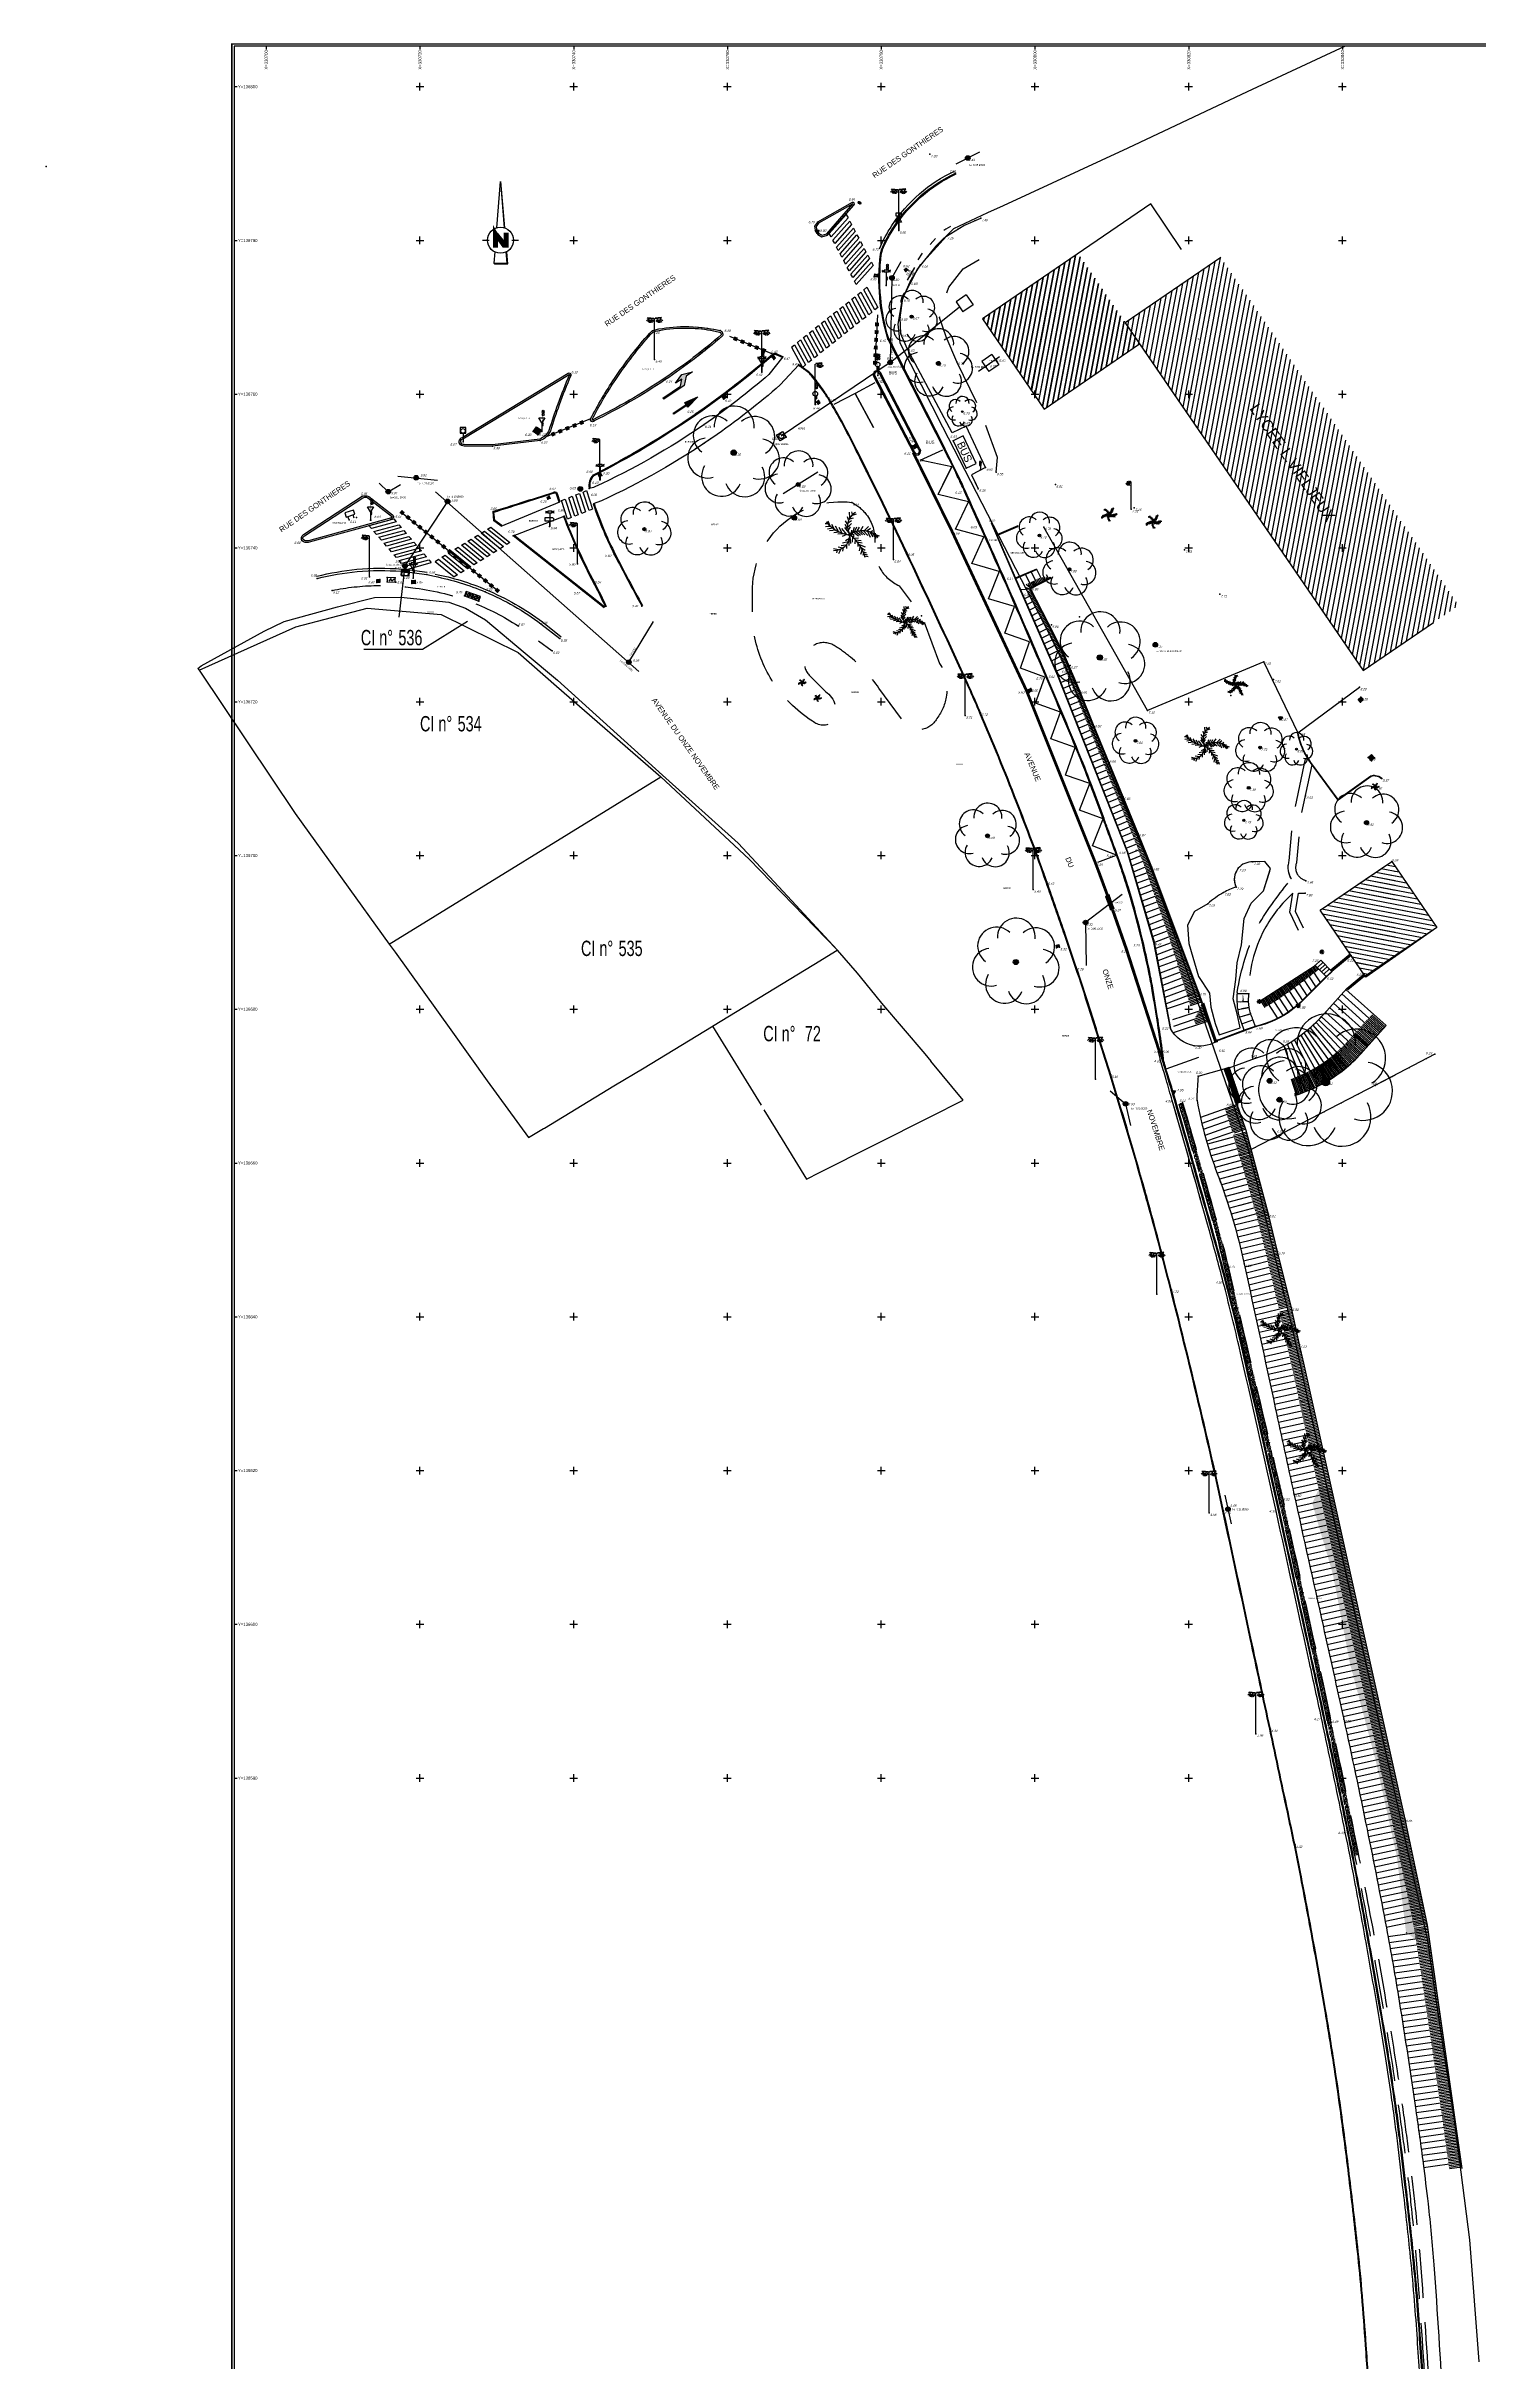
# Model space of a CAD drawing. Header units: metres. Extents: x 330671 to 330906, y 136216 to 136806.
# Drawn here: x 330671.4 to 330857.7, y 136504.1 to 136805.2 of the extents above; entities that cross this region are included whole.
import ezdxf
from ezdxf.enums import TextEntityAlignment as Align

# ---------------------------------------------------------------- set-up
doc = ezdxf.new("R2010")
doc.units = ezdxf.units.M
doc.header["$LTSCALE"] = 2
doc.header["$PDSIZE"] = 5
for name, pattern in [('CACHE2', [4.7625, 3.175, -1.5875]), ('L211', [0]), ('L218', [0]), ('POINTILLEX2', [12.7, 0, -12.7])]:
    doc.linetypes.add(name, pattern=pattern)
for name, color, linetype in [('ashade', 7, 'Continuous'), ('C_ABRI_BUS', 7, 'Continuous'), ('C_APP_CADA', 7, 'Continuous'), ('C_ARMOIEDF', 1, 'Continuous'), ('C_ARRET_BU', 253, 'Continuous'), ('C_B_CEDER', 7, 'Continuous'), ('C_BATCOLLE', 7, 'Continuous'), ('C_BATEAU', 7, 'Continuous'), ('C_BOIT1_EU', 3, 'Continuous'), ('C_BORDURE', 7, 'Continuous'), ('C_BORNELUM', 6, 'Continuous'), ('C_BOUCHOG', 2, 'Continuous'), ('C_CAND_2', 6, 'Continuous'), ('C_CANDEL_1', 6, 'Continuous'), ('C_CANIVEAU', 7, 'Continuous'), ('C_CEDER', 7, 'Continuous'), ('C_CHAMBEP', 1, 'Continuous'), ('C_CHAMBREP', 1, 'Continuous'), ('C_CHAMFT4P', 5, 'Continuous'), ('C_CHEMREVE', 7, 'Continuous'), ('C_CLOTURE', 7, 'Continuous'), ('C_CONIFERE', 3, 'Continuous'), ('C_CONT_OUV', 7, 'CACHE2'), ('C_CORBEIL', 7, 'Continuous'), ('C_COTEZ_EP', 5, 'Continuous'), ('C_COTEZ_EU', 3, 'Continuous'), ('C_DESCENTE', 5, 'CACHE2'), ('C_DIVERS', 7, 'Continuous'), ('C_ECL_PIET', 6, 'Continuous'), ('C_EG_EU_NV', 3, 'Continuous'), ('C_EP-610', 5, 'Continuous'), ('C_ESCALIER', 7, 'Continuous'), ('C_FEUIL', 3, 'Continuous'), ('C_FEUXTRI', 7, 'Continuous'), ('C_FILD_EAU', 7, 'Continuous'), ('C_FL_GAUCH', 7, 'Continuous'), ('C_FL_TD', 7, 'Continuous'), ('C_GRIL2_EP', 5, 'Continuous'), ('C_GRILLAGE', 7, 'Continuous'), ('C_HAIE', 3, 'CACHE2'), ('C_LIM_LAND', 3, 'Continuous'), ('C_LIMREVET', 7, 'Continuous'), ('C_MUR_PROP', 7, 'Continuous'), ('C_NOM_RUE', 7, 'Continuous'), ('C_PAN_CARR', 7, 'Continuous'), ('C_PAN_ROND', 7, 'Continuous'), ('C_PAN_TRIA', 7, 'Continuous'), ('C_PANDIR_2', 7, 'Continuous'), ('C_PANDIRE', 6, 'Continuous'), ('C_PAS_PIET', 7, 'Continuous'), ('C_PELOUSE', 3, 'CACHE2'), ('C_PT_ALTIM', 7, 'Continuous'), ('C_REG1_EP', 5, 'Continuous'), ('C_REG1_EU', 3, 'Continuous'), ('C_REG2_EP', 5, 'Continuous'), ('C_REGARD', 2, 'Continuous'), ('C_SEMI', 7, 'Continuous'), ('C_SIG_T1', 7, 'Continuous'), ('C_STATION', 7, 'Continuous'), ('C_TALUS', 7, 'Continuous'), ('C_TEXT_G', 7, 'Continuous'), ('C_Z_CHEVAU', 251, 'Continuous'), ('CARROYAGE', 253, 'Continuous'), ('CARTOUCHE', 7, 'Continuous')]:
    doc.layers.add(name, color=color, linetype=linetype)

# ---------------------------------------------------------------- blocks, each defined once
blk = doc.blocks.new('L005ter')
for p, q in [((-0.92, 5.35), (-0.06, 5.27)), ((0.92, 5.35), (0.06, 5.27))]:
    blk.add_line(p, q)
at = {"color": 0}
for points in [[(-0.88, 5.19), (-1.06, 5)], [(-0.77, 5.1), (-0.88, 4.85)], [(-0.65, 5.06), (-0.7, 4.78)], [(-0.54, 5.06), (-0.51, 4.77)], [(-0.43, 5.09), (-0.33, 4.82)], [(-0.31, 5.16), (-0.15, 4.94)], [(0, 0), (0, 5.27)], [(0.31, 5.16), (0.15, 4.94)], [(0.43, 5.09), (0.33, 4.82)], [(0.54, 5.06), (0.51, 4.77)], [(0.65, 5.06), (0.7, 4.78)], [(0.77, 5.1), (0.88, 4.85)], [(0.88, 5.19), (1.06, 5)]]:
    blk.add_lwpolyline(points, dxfattribs=at)
at = {"flags": 128}
for points in [[(-0.92, 5.35), (-0.87, 5.44), (-0.08, 5.36), (-0.06, 5.27)], [(0.92, 5.35), (0.87, 5.44), (0.08, 5.36), (0.06, 5.27)]]:
    blk.add_lwpolyline(points, dxfattribs=at)
at = {"color": 0, "const_width": 0.05}
blk.add_lwpolyline([(0, 0), (0, 5.27)], dxfattribs=at)
at = {"color": 0}
for centre, start, end in [((-0.58, 5.37), 186.322, 344.8871), ((0.58, 5.37), 195.1129, 353.678)]:
    blk.add_arc(centre, 0.252, start, end, dxfattribs=at)
blk = doc.blocks.new('U014')
h = blk.add_hatch(color=256)
edge = h.paths.add_edge_path()
edge.add_arc((0, 0), 0.3, 0, 360)
at = {"color": 0}
blk.add_line((0, 0), (0, 0), dxfattribs=at)
blk.add_circle((0, 0), 0.3, dxfattribs=at)
blk = doc.blocks.new('v015')
h = blk.add_hatch(color=256)
edge = h.paths.add_edge_path()
edge.add_arc((0, 0), 0.0281, 0, 360)
at = {"color": 0}
for p, q in [((-0.426, 0.204), (-0.48, 0.208)), ((-0.367, 0.151), (-0.473, 0.148)), ((-0.33, 0.122), (-0.43, 0.103)), ((-0.379, 0.161), (-0.418, 0.255)), ((-0.269, 0.083), (-0.397, 0.069)), ((-0.307, 0.106), (-0.348, 0.194)), ((-0.201, 0.047), (-0.311, 0.029)), ((-0.22, 0.056), (-0.281, 0.163)), ((-0.11, 0.012), (-0.234, 0.005)), ((-0.151, 0.026), (-0.21, 0.133)), ((-0.062, -0.001), (-0.155, 0.114)), ((-0.022, 0.038), (-0.102, 0.136)), ((-0.045, 0.107), (-0.094, 0.191)), ((-0.049, 0.196), (-0.088, 0.261)), ((-0.027, 0.28), (-0.049, 0.343)), ((-0.049, 0.136), (0.029, 0.214)), ((-0.046, 0.215), (0.031, 0.271)), ((-0.036, 0.071), (0.011, 0.145)), ((-0.021, 0.293), (0.065, 0.323)), ((-0.001, 0.329), (-0.01, 0.43)), ((0.026, 0.024), (0.033, 0.084)), ((0.028, 0.365), (0.122, 0.395)), ((0.033, 0.027), (0.083, -0.01)), ((0.047, 0.384), (0.036, 0.434)), ((0.053, 0.036), (0.088, 0.141)), ((0.076, 0.045), (0.163, -0.026)), ((0.089, 0.05), (0.131, 0.147)), ((0.113, 0.057), (0.201, -0.011)), ((0.138, 0.063), (0.184, 0.144)), ((0.162, 0.067), (0.239, -0.004)), ((0.199, 0.072), (0.255, 0.159)), ((0.2, 0.072), (0.284, -0.009)), ((0.26, 0.073), (0.345, -0.019)), ((0.275, 0.072), (0.355, 0.156)), ((0.311, 0.067), (0.393, 0.12)), ((0.338, 0.062), (0.385, -0.05)), ((0.38, 0.05), (0.441, -0.044)), ((0.39, 0.047), (0.438, 0.08)), ((0.424, 0.033), (0.499, 0.022)), ((0.433, 0.029), (0.498, -0.076)), ((0.476, 0.005), (0.526, -0.067)), ((-0.22, -0.297), (-0.316, -0.273)), ((-0.246, -0.303), (-0.262, -0.352)), ((-0.14, -0.262), (-0.229, -0.241)), ((-0.176, -0.281), (-0.221, -0.372)), ((-0.078, -0.208), (-0.173, -0.216)), ((-0.129, -0.253), (-0.143, -0.319)), ((-0.034, -0.142), (-0.142, -0.168)), ((-0.012, -0.08), (-0.089, -0.119)), ((-0.066, -0.193), (-0.066, -0.269)), ((-0.022, -0.116), (-0.025, -0.213)), ((-0.005, -0.044), (0.012, -0.17)), ((0.031, -0.031), (0.077, -0.031)), ((0.05, -0.047), (0.043, -0.145)), ((0.074, -0.07), (0.164, -0.065)), ((0.1, -0.097), (0.092, -0.178)), ((0.105, -0.101), (0.214, -0.113)), ((0.136, -0.138), (0.237, -0.158)), ((0.152, -0.158), (0.149, -0.231)), ((0.193, -0.216), (0.175, -0.317)), ((0.176, -0.191), (0.289, -0.237)), ((0.231, -0.284), (0.203, -0.383)), ((0.212, -0.248), (0.293, -0.301)), ((0.249, -0.324), (0.31, -0.35)), ((0.26, -0.349), (0.249, -0.399)), ((0.268, -0.371), (0.328, -0.394)), ((0.281, -0.41), (0.347, -0.426)), ((0.491, -0.003), (0.56, -0.023))]:
    blk.add_line(p, q, dxfattribs=at)
blk.add_lwpolyline([(-0.062, -0.001), (-0.148, -0.04)], dxfattribs=at)
blk.add_circle((0, 0), 0.0281, dxfattribs=at)
for centre, radius, start, end in [((0.12, 0.746), 0.769, 221.0521, 258.9709), ((0.246, 0.164), 0.296, 118.7374, 208.2694), ((0.235, -0.392), 0.465, 48.7602, 117.3628), ((-0.3, -0.011), 0.296, 267.1003, 356.6323), ((-0.473, -0.635), 0.786, 14.1525, 51.2775)]:
    blk.add_arc(centre, radius, start, end, dxfattribs=at)
blk = doc.blocks.new('t004')
h = blk.add_hatch(color=256)
h.paths.add_polyline_path([(0, 0.3), (-0.13, 0.08, -0.576824), (0.13, 0.08)])
h.paths.add_polyline_path([(-0.15, 0, -0.131353), (-0.13, 0.07), (-0.26, -0.15), (0, -0.15, -0.414265)])
h.paths.add_polyline_path([(0.13, 0.07, -0.131551), (0.15, 0, -0.414162), (0, -0.15), (0.26, -0.15)])
at = {"color": 0}
blk.add_line((0, 0), (0, 0), dxfattribs=at)
blk.add_lwpolyline([(0.26, -0.15), (0, 0.3), (-0.26, -0.15)], close=True, dxfattribs=at)
blk.add_circle((0, 0), 0.15, dxfattribs=at)
blk = doc.blocks.new('v007')
h = blk.add_hatch(color=256)
edge = h.paths.add_edge_path()
edge.add_arc((0, 0), 0.0288, 0, 360)
at = {"color": 0}
blk.add_circle((0, 0), 0.0288, dxfattribs=at)
for centre, start, end in [((-0.22, 0.183), 45.8389, 234.6315), ((0.006, 0.286), 354.4104, 183.203), ((0.227, 0.174), 302.9818, 131.7744), ((-0.28, -0.058), 97.2675, 286.0601), ((0.278, -0.069), 251.5532, 80.3458), ((-0.13, -0.255), 148.6961, 337.4887), ((0.119, -0.26), 200.1246, 28.9173)]:
    blk.add_arc(centre, 0.216, start, end, dxfattribs=at)
blk = doc.blocks.new('D005')
blk.add_hatch(color=256).paths.add_polyline_path([(0, 0), (0, 1), (1, 1), (1, 0)])
at = {"color": 0}
blk.add_lwpolyline([(0, 0), (0, 1), (1, 1), (1, 0)], close=True, dxfattribs=at)
blk = doc.blocks.new('GW01')
for p, q in [((1, 1), (0, 1)), ((0, 1), (0, 0)), ((0, 0.8), (1, 0.8)), ((0, 0.6), (1, 0.6)), ((0, 0.4), (1, 0.4)), ((0, 0.2), (1, 0.2)), ((0, 0), (1, 0)), ((0.4, 1), (0.4, 0)), ((0.6, 1), (0.6, 0)), ((1, 0), (1, 1)), ((0.6, 0), (0.6, 0))]:
    blk.add_line(p, q)
for points in [[(0.2, 1), (0.2, 0)], [(0.8, 1), (0.8, 0)]]:
    blk.add_lwpolyline(points)
blk = doc.blocks.new('E013')
at = {"color": 0}
for p, q in [((0.82, 0.82), (0.18, 0.18)), ((0.18, 0.82), (0.82, 0.18))]:
    blk.add_line(p, q, dxfattribs=at)
for points in [[(0, 0), (1, 0), (1, 1), (0, 1)], [(0.18, 0.18), (0.82, 0.18), (0.82, 0.82), (0.18, 0.82)]]:
    blk.add_lwpolyline(points, close=True, dxfattribs=at)
blk = doc.blocks.new('R008')
at = {"const_width": 0.05}
blk.add_lwpolyline([(0.03, 0), (0.03, 2.78)], dxfattribs=at)
for points, const_width in [([(0.1, 1.08, 0.414214), (0.07, 1.05, 1)], 0.0675), ([(0.07, 1.05, 0.414214), (0.1, 1.01, 1)], 0.0675), ([(0.1, 0.81, 0.414214), (0.07, 0.78, 1)], 0.0675), ([(0.07, 0.78, 0.414214), (0.1, 0.74, 1)], 0.0675), ([(0.17, 2.71, 0.414214), (0.11, 2.65, 1)], 0.124), ([(0.11, 2.65, 0.414214), (0.17, 2.59, 1)], 0.124), ([(0.17, 2.22, 0.414214), (0.11, 2.16, 1)], 0.124), ([(0.11, 2.16, 0.414214), (0.17, 2.09, 1)], 0.124), ([(0.1, 0.88, 0.414214), (0.14, 0.91, 0.414214), (0.1, 0.95, 1)], 0.0675), ([(0.17, 2.34, 0.414214), (0.23, 2.4, 0.414214), (0.17, 2.47, 1)], 0.124)]:
    blk.add_lwpolyline(points, format="xyb", dxfattribs=dict(const_width=const_width))
for centre, radius in [((0.1, 1.05), 0.0675), ((0.1, 0.91), 0.0675), ((0.1, 0.78), 0.0675), ((0.17, 2.65), 0.124), ((0.17, 2.4), 0.124), ((0.17, 2.16), 0.124)]:
    blk.add_circle(centre, radius)
blk = doc.blocks.new('R023')
at = {"color": 0, "linetype": 'Continuous'}
blk.add_line((0, 1.103968), (0, 0), dxfattribs=at)
blk.add_circle((0.000052, 1.405259), 0.30119, dxfattribs=at)
blk = doc.blocks.new('GeoCarr1')
at = {"const_width": 1}
blk.add_lwpolyline([(0, 0), (0, 1)], dxfattribs=at)
blk = doc.blocks.new('GeoTraiV')
blk.add_line((0, -1), (0, 0))
blk = doc.blocks.new('L001')
at = {"color": 0}
for points in [[(-0.3, 0), (-0.15, 0)], [(-0.212132, 0.212132), (-0.106066, 0.106066)], [(0, 0.3), (0, 0.15)], [(0.106066, 0.106066), (0.212132, 0.212132)], [(0.15, 0), (0.3, 0)], [(-0.212132, -0.212132), (-0.106066, -0.106066)], [(0, -0.15), (0, -0.3)], [(0.106066, -0.106066), (0.212132, -0.212132)]]:
    blk.add_lwpolyline(points, dxfattribs=at)
blk.add_circle((0, 0), 0.15, dxfattribs=at)
blk = doc.blocks.new('L003')
blk.add_hatch(color=256).paths.add_polyline_path([(-0.24, 1.76), (-0.11, 1.67, 0.202673), (-0.08, 1.73, 0.806944)])
blk.add_line((-0.27, 1.78), (-0.08, 1.64))
at = {"color": 0}
for points in [[(-0.27, 1.68), (-0.34, 1.63)], [(-0.24, 1.65), (-0.3, 1.58)], [(-0.21, 1.63), (-0.25, 1.54)], [(-0.17, 1.62), (-0.19, 1.53)], [(-0.13, 1.62), (-0.12, 1.53)], [(0, 0), (0, 1.76)]]:
    blk.add_lwpolyline(points, dxfattribs=at)
blk.add_circle((-0.17, 1.73), 0.0839, dxfattribs=at)
blk.add_arc((-0.07, 1.74), 0.0691, 9.9206, 135.2883)
blk = doc.blocks.new('U003')
at = {"color": 0}
blk.add_lwpolyline([(0, 1), (1, 1), (1, 0), (0, 0), (0, 1)], dxfattribs=at)
blk.add_circle((0.5, 0.5), 0.35, dxfattribs=at)
blk = doc.blocks.new('G012')
blk.add_hatch(color=256).paths.add_polyline_path([(-0.01, -0.14, 0.326286), (-0.01, 0.16, 0.326286)])
blk.add_line((-0.05, -0.14), (0.03, -0.14))
at = {"flags": 128}
for points in [[(-0.01, -0.14, -0.326286), (-0.01, 0.16, -0.326286)], [(-0.01, -0.14, 0.326286), (-0.01, 0.16, 0.326286)]]:
    blk.add_lwpolyline(points, format="xyb", dxfattribs=at)
blk.add_ellipse((0, 0), major_axis=(0.303, 0), ratio=0.670051)
blk = doc.blocks.new('M020BIS')
for p, q in [((-0.31, 1.87), (-0.54, 1.87)), ((0.36, 1.89), (0.57, 1.88))]:
    blk.add_line(p, q)
at = {"color": 0}
for points in [[(-0.52, 1.99), (-0.3, 1.93)], [(-0.52, 1.77), (-0.3, 1.82)], [(0.03, 1.77), (0.03, 0.03)], [(0.57, 1.99), (0.35, 1.93)], [(0.35, 1.82), (0.57, 1.77)]]:
    blk.add_lwpolyline(points, dxfattribs=at)
blk.add_lwpolyline([(-0.25, 1.99), (-0.25, 1.77), (0.3, 1.77), (0.3, 1.99)], close=True, dxfattribs=at)
blk = doc.blocks.new('G011')
blk.add_hatch(color=256).paths.add_polyline_path([(0.49, 0.86, 0.326286), (0.49, 0.18, 0.326286)])
blk.add_line((0.41, 0.18), (0.58, 0.18))
at = {"color": 0}
blk.add_lwpolyline([(0, 0), (0, 1), (1, 1), (1, 0)], close=True, dxfattribs=at)
at = {"flags": 128}
for points in [[(0.49, 0.18, -0.326286), (0.49, 0.86, -0.326286)], [(0.49, 0.18, 0.326286), (0.49, 0.86, 0.326286)]]:
    blk.add_lwpolyline(points, format="xyb", dxfattribs=at)
blk = doc.blocks.new('R022')
at = {"color": 0, "linetype": 'Continuous'}
for p, q in [((-0.383547, 1.103968), (0.000336, 1.767528)), ((0.383547, 1.103968), (-0.383547, 1.103968)), ((0, 1.103968), (0, 0)), ((0.000336, 1.767528), (0.383547, 1.103968))]:
    blk.add_line(p, q, dxfattribs=at)
blk = doc.blocks.new('R044')
at = {"color": 0, "linetype": 'Continuous'}
blk.add_line((0, 1.1), (0, 0), dxfattribs=at)
at = {"color": 0}
blk.add_lwpolyline([(0.38, 1.45), (-0.38, 1.45), (-0.38, 1.1), (0.38, 1.1)], close=True, dxfattribs=at)
blk = doc.blocks.new('M016bis')
at = {"color": 0}
for points in [[(0.11, 0.55), (0.11, 0.55), (0.11, 1.04), (-0.11, 1.04), (-0.11, 0.55), (-0.11, 0.55)], [(-0.07, 0.99), (0.08, 0.99), (0.08, 0.84), (-0.07, 0.84)]]:
    blk.add_lwpolyline(points, close=True, dxfattribs=at)
blk.add_lwpolyline([(0, 0.55), (0, 0.55), (0, 0)], dxfattribs=at)
blk = doc.blocks.new('GeoCarre')
at = {"const_width": 1}
blk.add_lwpolyline([(0, -0.5), (0, 0.5)], dxfattribs=at)
blk = doc.blocks.new('R021')
at = {"color": 0, "linetype": 'Continuous'}
for p, q in [((-0.383883, 1.767528), (0.383211, 1.767528)), ((0, 1.103968), (-0.383883, 1.767528)), ((0.383211, 1.767528), (0, 1.103968)), ((0, 1.103968), (0, 0))]:
    blk.add_line(p, q, dxfattribs=at)
blk = doc.blocks.new('R005')
blk.add_hatch(color=256).paths.add_polyline_path([(-0.000003, 0.037969), (1.037809, 0.038071), (1.291237, 0.291082), (0.915639, 0.291049), (1.423028, 0.474947), (1.926063, 0.291196), (1.548538, 0.291162), (1.215003, -0.037851), (0.000003, -0.037969)])
at = {"color": 0, "linetype": 'ByBlock'}
blk.add_lwpolyline([(-0.000003, 0.037969), (1.037809, 0.038071), (1.291237, 0.291082), (0.915639, 0.291049), (1.423028, 0.474947), (1.926063, 0.291196), (1.548538, 0.291162), (1.215003, -0.037851), (0.000003, -0.037969)], close=True, dxfattribs=at)
blk = doc.blocks.new('R001')
blk.add_hatch(color=256).paths.add_polyline_path([(0, 0.019), (0.507, 0.019), (0.507, 0.091), (0.962, 0), (0.507, -0.091), (0.507, -0.019), (0, -0.019)])
at = {"color": 0, "linetype": 'ByBlock'}
blk.add_lwpolyline([(0, 0.019), (0.507, 0.019), (0.507, 0.091), (0.962, 0), (0.507, -0.091), (0.507, -0.019), (0, -0.019)], close=True, dxfattribs=at)
blk = doc.blocks.new('L023bis')
blk.add_line((-0.92, 5.35), (-0.06, 5.27))
at = {"color": 0}
for points in [[(-0.88, 5.19), (-1.06, 5)], [(-0.77, 5.1), (-0.88, 4.85)], [(-0.65, 5.06), (-0.7, 4.78)], [(-0.54, 5.06), (-0.51, 4.77)], [(-0.43, 5.09), (-0.33, 4.82)], [(-0.31, 5.16), (-0.15, 4.94)], [(0, 0), (0, 5.27)]]:
    blk.add_lwpolyline(points, dxfattribs=at)
at = {"flags": 128}
blk.add_lwpolyline([(-0.92, 5.35), (-0.87, 5.44), (-0.08, 5.36), (-0.06, 5.27)], dxfattribs=at)
at = {"color": 0, "const_width": 0.05}
blk.add_lwpolyline([(0, 0), (0, 5.27)], dxfattribs=at)
at = {"color": 0}
blk.add_arc((-0.58, 5.37), 0.252, 186.322, 344.8871, dxfattribs=at)
blk = doc.blocks.new('R020')
at = {"color": 0, "linetype": 'Continuous'}
blk.add_line((0, 1.103968), (0, 0), dxfattribs=at)
at = {"color": 0}
blk.add_lwpolyline([(0.383547, 1.871062), (-0.383547, 1.871062), (-0.383547, 1.103968), (0.383547, 1.103968)], close=True, dxfattribs=at)
blk = doc.blocks.new('R025')
at = {"color": 0}
for points in [[(-0.233333, 0.45), (0.933333, 0.45), (0.933333, 1.033333), (0.933333, 1.033333), (-0.233333, 1.033333), (-0.233333, 0.45)], [(0, 0), (0, 0), (0, 0.45), (0, 0.45)], [(0.7, 0), (0.7, 0.45), (0.7, 0.45)]]:
    blk.add_lwpolyline(points, dxfattribs=at)
blk = doc.blocks.new('gw12')
for p, q in [((0.01, -0.47), (0.36, -0.12)), ((0.02, -0.5), (0.41, -0.11)), ((0.03, -0.41), (0.3, -0.14)), ((0.05, -0.5), (0.45, -0.1)), ((0.07, -0.33), (0.22, -0.18)), ((0.09, -0.5), (0.49, -0.1)), ((0.13, -0.5), (0.53, -0.1)), ((0.17, -0.5), (0.56, -0.1)), ((0.2, -0.5), (0.59, -0.11)), ((0.24, -0.5), (0.63, -0.12)), ((0.28, -0.5), (0.65, -0.12)), ((0.32, -0.5), (0.68, -0.13)), ((0.35, -0.5), (0.71, -0.14)), ((0.39, -0.5), (0.73, -0.16)), ((0.43, -0.5), (0.76, -0.17)), ((0.47, -0.5), (0.78, -0.18)), ((0.5, -0.5), (0.8, -0.2)), ((0.54, -0.5), (0.82, -0.22)), ((0.58, -0.5), (0.84, -0.23)), ((0.61, -0.5), (0.86, -0.25)), ((0.65, -0.5), (0.88, -0.27)), ((0.69, -0.5), (0.9, -0.29)), ((0.73, -0.5), (0.92, -0.31)), ((0.76, -0.5), (0.93, -0.33)), ((0.8, -0.5), (0.94, -0.36)), ((0.84, -0.5), (0.96, -0.38)), ((0.88, -0.5), (0.97, -0.41)), ((0.91, -0.5), (0.98, -0.43)), ((0.95, -0.5), (0.99, -0.46)), ((0.99, -0.5), (1, -0.49))]:
    blk.add_line(p, q)
blk.add_lwpolyline([(0, 1), (1, 1), (1, 0), (0, 0), (0, 1)])
for points in [[(0, 0), (1, 0), (1, -0.5), (0, -0.5)], [(0.1, 0.9), (0.9, 0.9), (0.9, 0.1), (0.1, 0.1)]]:
    blk.add_lwpolyline(points, close=True)
blk.add_arc((0.5, -0.61), 0.513, 12.6804, 167.3196)
blk = doc.blocks.new('gp10')
for p, q in [((1, 1), (0, 1)), ((0, 1), (0, 0)), ((0.25, 0), (0, 1)), ((0, 0), (0.25, 1)), ((0, 0), (1, 0)), ((0.25, 1), (0.25, 0)), ((0.5, 1), (0.25, 0)), ((0.25, 1), (0.5, 0)), ((0.5, 1), (0.5, 0)), ((0.75, 0), (0.5, 1)), ((0.5, 0), (0.75, 1)), ((0.75, 1), (0.75, 0)), ((1, 1), (0.75, 0)), ((0.75, 1), (1, 0)), ((1, 0), (1, 1))]:
    blk.add_line(p, q)
blk = doc.blocks.new('R027')
at = {"color": 0}
blk.add_lwpolyline([(-0.583333, 1.15), (0.35, 1.15), (0.583333, 0.916667), (0.35, 0.683333), (-0.583333, 0.683333)], close=True, dxfattribs=at)
blk.add_lwpolyline([(0, 0.683333), (0, 0)], dxfattribs=at)
blk = doc.blocks.new('*X76')
at = {"layer": 'ashade'}
for p, q in [((330844.33, 136697.82), (330847.82, 136697.16)), ((330845.04, 136698.3), (330847.34, 136697.86)), ((330845.74, 136698.78), (330846.87, 136698.56)), ((330840.12, 136694.96), (330850.69, 136692.95)), ((330840.82, 136695.43), (330850.21, 136693.65)), ((330841.52, 136695.91), (330849.73, 136694.35)), ((330842.22, 136696.39), (330849.26, 136695.06)), ((330842.93, 136696.87), (330848.78, 136695.76)), ((330843.63, 136697.34), (330848.3, 136696.46)), ((330837.31, 136693.05), (330851.77, 136690.3)), ((330837.41, 136692.42), (330851.07, 136689.83)), ((330838.01, 136693.53), (330852.12, 136690.85)), ((330838.71, 136694), (330851.64, 136691.55)), ((330839.41, 136694.48), (330851.17, 136692.25)), ((330837.89, 136691.72), (330850.37, 136689.35)), ((330838.37, 136691.01), (330849.67, 136688.87)), ((330838.85, 136690.31), (330848.97, 136688.39)), ((330839.33, 136689.61), (330848.26, 136687.92)), ((330839.81, 136688.91), (330847.56, 136687.44)), ((330840.28, 136688.21), (330846.86, 136686.96)), ((330840.76, 136687.51), (330846.16, 136686.48)), ((330841.24, 136686.8), (330845.46, 136686)), ((330841.72, 136686.1), (330844.76, 136685.53)), ((330842.2, 136685.4), (330844.06, 136685.05)), ((330842.68, 136684.7), (330843.36, 136684.57))]:
    blk.add_line(p, q, dxfattribs=at)
blk = doc.blocks.new('*X77')
at = {"layer": 'ashade'}
for p, q in [((330844.33, 136697.82), (330846.85, 136697.34)), ((330846.75, 136697.97), (330846.85, 136697.95)), ((330840.12, 136694.96), (330846.85, 136693.68)), ((330840.82, 136695.43), (330846.85, 136694.29)), ((330841.52, 136695.91), (330846.85, 136694.9)), ((330842.22, 136696.39), (330846.85, 136695.51)), ((330842.93, 136696.87), (330846.85, 136696.12)), ((330843.63, 136697.34), (330846.85, 136696.73)), ((330837.31, 136693.05), (330846.85, 136691.24)), ((330837.41, 136692.42), (330846.85, 136690.63)), ((330838.01, 136693.53), (330846.85, 136691.85)), ((330838.71, 136694), (330846.85, 136692.46)), ((330839.41, 136694.48), (330846.85, 136693.07)), ((330837.89, 136691.72), (330846.85, 136690.02)), ((330838.37, 136691.01), (330846.85, 136689.41)), ((330838.85, 136690.31), (330846.85, 136688.79)), ((330839.33, 136689.61), (330846.85, 136688.18)), ((330839.81, 136688.91), (330846.85, 136687.57)), ((330840.28, 136688.21), (330846.85, 136686.96)), ((330840.76, 136687.51), (330846.16, 136686.48)), ((330841.24, 136686.8), (330845.46, 136686)), ((330841.72, 136686.1), (330844.76, 136685.53)), ((330842.2, 136685.4), (330844.06, 136685.05)), ((330842.68, 136684.7), (330843.36, 136684.57))]:
    blk.add_line(p, q, dxfattribs=at)
blk = doc.blocks.new('*X78')
at = {"layer": 'ashade'}
for p, q in [((330802.48, 136776.14), (330799.53, 136760.5)), ((330803.18, 136776.62), (330800, 136759.8)), ((330803.88, 136777.1), (330800.48, 136759.1)), ((330804.59, 136777.58), (330800.96, 136758.39)), ((330805.29, 136778.06), (330801.56, 136758.33)), ((330805.86, 136777.88), (330802.26, 136758.81)), ((330806.34, 136777.18), (330802.96, 136759.29)), ((330806.82, 136776.48), (330803.66, 136759.77)), ((330798.27, 136773.26), (330796.66, 136764.7)), ((330798.98, 136773.74), (330797.14, 136764)), ((330799.68, 136774.22), (330797.61, 136763.3)), ((330800.38, 136774.7), (330798.09, 136762.6)), ((330801.08, 136775.18), (330798.57, 136761.9)), ((330801.78, 136775.66), (330799.05, 136761.2)), ((330807.3, 136775.78), (330804.36, 136760.24)), ((330807.78, 136775.08), (330805.06, 136760.72)), ((330808.26, 136774.38), (330805.76, 136761.2)), ((330808.73, 136773.68), (330806.47, 136761.68)), ((330794.07, 136770.38), (330793.79, 136768.91)), ((330794.77, 136770.86), (330794.27, 136768.21)), ((330795.47, 136771.34), (330794.74, 136767.51)), ((330796.17, 136771.82), (330795.22, 136766.81)), ((330796.87, 136772.3), (330795.7, 136766.11)), ((330797.57, 136772.78), (330796.18, 136765.4)), ((330809.21, 136772.98), (330807.17, 136762.16)), ((330809.69, 136772.29), (330807.87, 136762.64)), ((330810.17, 136771.59), (330808.57, 136763.11)), ((330810.65, 136770.89), (330809.27, 136763.59)), ((330811.13, 136770.19), (330809.97, 136764.07)), ((330793.37, 136769.9), (330793.31, 136769.61)), ((330811.61, 136769.49), (330810.67, 136764.55)), ((330812.08, 136768.79), (330811.37, 136765.03)), ((330812.56, 136768.09), (330812.07, 136765.5)), ((330813.04, 136767.39), (330812.77, 136765.98)), ((330813.52, 136766.69), (330813.48, 136766.46))]:
    blk.add_line(p, q, dxfattribs=at)
blk = doc.blocks.new('*X79')
at = {"layer": 'ashade'}
for p, q in [((330802.48, 136776.14), (330799.53, 136760.5)), ((330798.27, 136773.26), (330796.66, 136764.7)), ((330798.98, 136773.74), (330797.14, 136764)), ((330799.68, 136774.22), (330797.61, 136763.3)), ((330800.38, 136774.7), (330798.09, 136762.6)), ((330801.08, 136775.18), (330798.57, 136761.9)), ((330801.78, 136775.66), (330799.05, 136761.2)), ((330802.66, 136773.87), (330800, 136759.8)), ((330794.07, 136770.38), (330793.79, 136768.91)), ((330794.77, 136770.86), (330794.27, 136768.21)), ((330795.47, 136771.34), (330794.74, 136767.51)), ((330796.17, 136771.82), (330795.22, 136766.81)), ((330796.87, 136772.3), (330795.7, 136766.11)), ((330797.57, 136772.78), (330796.18, 136765.4)), ((330802.66, 136770.64), (330800.48, 136759.1)), ((330793.37, 136769.9), (330793.31, 136769.61)), ((330802.66, 136767.41), (330800.96, 136758.39)), ((330802.66, 136764.18), (330801.56, 136758.33)), ((330802.66, 136760.94), (330802.26, 136758.81))]:
    blk.add_line(p, q, dxfattribs=at)
blk = doc.blocks.new('point')
blk.add_point((0, 0))
blk = doc.blocks.new('Y006')
at = {"color": 0, "linetype": 'Continuous'}
for p, q in [((0, 0), (1.54, -17.31)), ((-6.73, -21.94), (-4.26, -21.93)), ((4.26, -21.93), (6.67, -21.94)), ((-2.44, -30.46), (-2.13, -30.77)), ((-2.13, -30.77), (2.74, -30.77)), ((2.74, -30.77), (2.34, -26.21))]:
    blk.add_line(p, q, dxfattribs=at)
for points in [[(-1.38, -17.26), (0, 0), (1.38, -17.26)], [(-2.66, -19.16), (-2.66, -24.65)], [(-2.54, -19.16), (-2.54, -24.65)], [(-2.42, -19.16), (-2.42, -24.65)], [(-2.3, -19.16), (-2.3, -24.65)], [(-2.18, -19.16), (-2.18, -24.65)], [(-2.06, -19.16), (-2.06, -24.65)], [(-1.93, -19.16), (-1.93, -24.65)], [(-1.81, -19.16), (-1.81, -24.65)], [(-1.69, -19.16), (-1.69, -24.65)], [(-1.57, -19.16), (-1.57, -24.65)], [(-1.45, -19.16), (-1.45, -24.65)], [(-1.32, -19.16), (-1.32, -24.65)], [(-1.2, -19.16), (-1.2, -21.6)], [(-1.2, -21.6), (-1.2, -24.65)], [(-1.08, -19.32), (-1.08, -21.78)], [(-0.96, -19.47), (-0.96, -21.95)], [(-0.84, -19.62), (-0.84, -22.12)], [(-0.72, -19.77), (-0.72, -22.3)], [(-0.59, -19.93), (-0.59, -22.47)], [(-0.47, -20.08), (-0.47, -22.64)], [(-0.35, -20.23), (-0.35, -22.82)], [(-0.23, -20.38), (-0.23, -23)], [(-0.11, -20.53), (-0.11, -23.17)], [(0.02, -20.69), (0.02, -23.34)], [(0.14, -20.84), (0.14, -23.52)], [(0.26, -20.99), (0.26, -23.69)], [(0.38, -21.14), (0.38, -23.86)], [(0.5, -21.3), (0.5, -24.04)], [(0.63, -21.45), (0.63, -24.21)], [(0.75, -21.6), (0.75, -24.39)], [(0.87, -21.75), (0.87, -24.56)], [(0.99, -21.91), (0.99, -24.65)], [(1.11, -22.06), (1.11, -24.65)], [(1.23, -22.21), (1.23, -24.65)], [(1.36, -19.16), (1.36, -24.65)], [(1.48, -19.16), (1.48, -24.65)], [(1.6, -19.16), (1.6, -24.65)], [(1.72, -19.16), (1.72, -24.65)], [(1.84, -19.16), (1.84, -24.65)], [(1.97, -19.16), (1.97, -24.65)], [(2.09, -19.16), (2.09, -24.65)], [(2.21, -19.16), (2.21, -24.65)], [(2.33, -19.16), (2.33, -24.65)], [(2.45, -19.16), (2.45, -24.65)], [(2.57, -19.16), (2.57, -24.65)], [(2.7, -19.16), (2.7, -24.65)], [(-2.11, -26.33), (-2.44, -30.46), (2.44, -30.46), (2.11, -26.33)]]:
    blk.add_lwpolyline(points, dxfattribs=at)
at = {"color": 0, "linetype": 'Continuous', "const_width": 0.122}
blk.add_lwpolyline([(-1.2, -24.65), (-1.2, -21.6), (0.93, -24.65), (2.76, -24.65), (2.76, -19.16), (1.23, -19.16), (1.23, -22.21), (-1.2, -19.16), (-2.73, -19.16), (-2.73, -24.65), (-1.2, -24.65)], close=True, dxfattribs=at)
at = {"color": 0, "linetype": 'Continuous'}
blk.add_circle((0, -21.93), 4.87, dxfattribs=at)
blk = doc.blocks.new('GeoHaie1')
for p, q in [((-0.5, 0.46), (-0.45, 0.5)), ((-0.5, 0.14), (-0.45, 0.11)), ((-0.49, 0.71), (-0.45, 0.67)), ((-0.45, 0.5), (-0.39, 0.46)), ((-0.41, 0.9), (-0.32, 0.94)), ((-0.37, 0.21), (-0.33, 0.16)), ((-0.33, 0.16), (-0.25, 0.14)), ((-0.32, 0.01), (-0.3, 0.03)), ((-0.31, 0.4), (-0.29, 0.39)), ((-0.3, 0.65), (-0.25, 0.7)), ((-0.21, 0.51), (-0.2, 0.58)), ((-0.2, 0.58), (-0.13, 0.62)), ((-0.15, 1), (-0.13, 0.93)), ((-0.15, 0.75), (-0.1, 0.75)), ((-0.13, 0.93), (-0.07, 0.91)), ((-0.13, 0.38), (-0.1, 0.39)), ((-0.1, 0.08), (-0.06, 0)), ((-0.05, 0.22), (-0.01, 0.18)), ((0, 0.59), (0, 0.57)), ((0, 0.3), (0.04, 0.28)), ((0.02, 1), (0.05, 0.96)), ((0.12, 0.86), (0.14, 0.83)), ((0.14, 0.68), (0.12, 0.66)), ((0.15, 0.54), (0.18, 0.48)), ((0.18, 0.48), (0.15, 0.41)), ((0.2, 0), (0.18, 0.06)), ((0.25, 0.6), (0.24, 0.58)), ((0.24, 0.14), (0.25, 0.16)), ((0.3, 0.27), (0.27, 0.35)), ((0.28, 0.25), (0.3, 0.27)), ((0.34, 0.96), (0.38, 0.98)), ((0.36, 0.14), (0.39, 0.09)), ((0.38, 0.79), (0.42, 0.83)), ((0.39, 0.09), (0.38, 0.05)), ((0.39, 0.65), (0.41, 0.67)), ((0.4, 0.47), (0.43, 0.5)), ((0.41, 0.21), (0.44, 0.18)), ((0.42, 0.83), (0.49, 0.8))]:
    blk.add_line(p, q)

msp = doc.modelspace()

# ---------------------------------------------------------------- hatches: boundary and pattern name
at = {"layer": 'ashade'}
h = msp.add_hatch(dxfattribs=at)
h.set_pattern_fill('_U', color=256, scale=0.6, angle=-100.7043, style=0, pattern_type=0)
h.set_pattern_definition([(259.29567288, (0, 0), (0.589559263, -0.1114444945), [])])
h.paths.add_polyline_path([(330813.61, 136766.55), (330801.18, 136758.07), (330793.19, 136769.79), (330805.6, 136778.27)])
h = msp.add_hatch(dxfattribs=at)
h.set_pattern_fill('_U', color=256, scale=0.6, angle=-100.6386, style=0, pattern_type=0)
h.set_pattern_definition([(259.3613885, (0, 0), (0.5896866969, -0.1107682241), [])])
h.paths.add_polyline_path([(330855.11, 136732.54), (330842.7, 136724.06), (330811.74, 136769.29), (330824.18, 136777.77)])
h = msp.add_hatch(dxfattribs=at)
h.set_pattern_fill('_U', color=256, scale=0.6, angle=-10.7415, style=0, pattern_type=0)
h.set_pattern_definition([(349.25850182, (0, 0), (0.111826952, 0.5894868385), [])])
h.paths.add_polyline_path([(330846.41, 136699.23), (330852.26, 136690.64), (330842.95, 136684.3), (330837.09, 136692.9)])
at = {"layer": 'C_FEUIL'}
h = msp.add_hatch(dxfattribs=at)
h.set_pattern_fill('AR-CONC', color=256, scale=0.005, style=0)
h.set_pattern_definition([(50, (0, 0), (0.910923345, -0.0796954277), [0.09525, -1.04775]), (355, (0, 0), (-0.17621413, 0.9552832144), [0.0762, -0.8382]), (100.451, (0.0759, -0.0066), (0.7347125083, 0.875583439), [0.08095, -0.89045]), (46.1842, (0, 0.254), (1.3553952045, -0.2102116397), [0.142875, -1.571625]), (96.6356, (0.113, 0.2365), (1.1870211723, 1.2371277795), [0.121425, -1.335675]), (351.184, (0, 0.254), (1.187023029, 1.2371255893), [0.1143, -1.2573]), (21, (0.127, 0.1905), (0.7580743992, -0.5113275926), [0.09525, -1.04775]), (326, (0.127, 0.1905), (0.3090101417, 0.9209398306), [0.0762, -0.8382]), (71.4514, (0.1902, 0.1479), (1.0670824539, 0.4096142886), [0.08095, -0.89045]), (37.5, (0, 0), (0.01544301625, 0.42277519437), [0, -0.82804, 0, -0.8509, 0, -0.841375]), (7.5, (0, 0), (0.33409831255, 0.5009028741), [0, -0.48514, 0, -0.80899, 0, -0.320675]), (327.5, (-0.2832, 0), (0.67795297583, -0.02864371996), [0, -0.3175, 0, -0.9906, 0, -1.31445]), (317.5, (-0.4102, 0), (0.7406459069, 0.1271324552), [0, -0.41275, 0, -0.65786, 0, -0.93345])])
h.paths.add_polyline_path([(330848.27, 136559.9), (330849.73, 136558.92), (330850.22, 136559.41), (330850.95, 136561.11), (330848.02, 136574.27), (330844.61, 136588.69), (330842.17, 136599.41), (330839.73, 136612.32), (330838.51, 136617.68), (330837.05, 136617.92), (330836.07, 136615.73), (330838.76, 136606.47), (330840.95, 136595.02), (330844.36, 136582.11), (330847.05, 136569.92)])
at = {"layer": 'C_MUR_PROP'}
h = msp.add_hatch(dxfattribs=at)
h.set_pattern_fill('_U', color=256, scale=0.04, angle=-95.6795, style=0, pattern_type=0)
h.set_pattern_definition([(264.320506296, (0, 0), (0.0398036421202, -0.003958544425), [])])
h.paths.add_polyline_path([(330841.14, 136687.01), (330838.61, 136684.93), (330838.48, 136685.09), (330841.01, 136687.16)])
h = msp.add_hatch(dxfattribs=at)
h.set_pattern_fill('_U', color=256, scale=0.04, angle=84.1909, style=0, pattern_type=0)
h.set_pattern_definition([(84.190913595, (0, 0), (-0.0397945868014, 0.0040485628697), [])])
h.paths.add_polyline_path([(330840.58, 136682.72), (330842.75, 136684.5), (330842.88, 136684.34), (330840.7, 136682.57)])
h = msp.add_hatch(dxfattribs=at)
h.set_pattern_fill('_U', color=256, scale=0.04, angle=-116.0564, style=0, pattern_type=0)
h.set_pattern_definition([(243.943637762, (0, 0), (0.035934495316, -0.017570203368), [])])
h.paths.add_polyline_path([(330823.75, 136675.8), (330823.45, 136675.69), (330822.37, 136678.86), (330821.74, 136680.72), (330821.95, 136680.79), (330822.57, 136678.93), (330823.59, 136675.97), (330823.68, 136676.01)])
h = msp.add_hatch(dxfattribs=at)
h.set_pattern_fill('_U', color=256, scale=0.04, angle=153.1724, style=0, pattern_type=0)
h.set_pattern_definition([(153.172446095, (0, 0), (-0.0180522695495, -0.0356947554147), [])])
h.paths.add_polyline_path([(330826.14, 136667.75), (330825.5, 136669.7), (330824.63, 136672.24), (330825.27, 136672.45), (330826.14, 136669.91), (330826.78, 136667.96)])

# ---------------------------------------------------------------- linework, layer by layer
at = {"layer": 'ashade', "flags": 128}
msp.add_lwpolyline([(330846.41, 136699.23), (330852.26, 136690.64), (330842.95, 136684.3), (330837.09, 136692.9)], close=True, dxfattribs=at)
msp.add_lwpolyline([(330846.85, 136686.95), (330842.95, 136684.3), (330837.09, 136692.9), (330844.56, 136697.97)], dxfattribs=at)
at = {"layer": 'C_ABRI_BUS', "flags": 128}
msp.add_lwpolyline([(330792.37, 136750.99), (330790.68, 136754.57), (330789.34, 136753.94), (330791.03, 136750.36)], close=True, dxfattribs=at)
at = {"layer": 'C_APP_CADA', "linetype": 'L211'}
for points in [[(330840.37, 136805.25), (330827.61, 136799.31), (330812.06, 136791.98), (330795.85, 136784.49), (330793.83, 136783.61), (330789.4, 136781.49), (330787.11, 136779.26), (330784.71, 136776.29), (330782.73, 136772.4), (330782.14, 136769.11), (330782.43, 136766.68), (330787.97, 136755.74), (330802.57, 136727.39), (330803.89, 136724.69), (330814.68, 136699.31), (330815.72, 136696.58), (330820.07, 136684.08), (330825.45, 136668.62), (330827.84, 136661.57), (330829.6, 136654.42), (330833.5, 136638.24), (330838.24, 136616.58), (330845.06, 136585.74), (330851.05, 136558.86), (330852.18, 136550.84), (330854.5, 136535.84), (330856.54, 136519.95), (330857.72, 136504.11), (330857.72, 136504.09)], [(330691.11, 136724.34), (330691.56, 136724.68), (330699.74, 136729.18), (330702.34, 136730.45), (330709.28, 136732.34), (330714.08, 136733.55), (330717.53, 136733.62), (330723.74, 136732.94), (330725.93, 136732.17), (330728.52, 136730.63), (330733.69, 136726.31), (330737.9, 136722.8), (330742.94, 136718.24), (330751.54, 136710.46), (330761.38, 136701.6), (330767.8, 136694.71), (330774.25, 136687.74)], [(330691.26, 136724.11), (330703.85, 136729.74), (330713.14, 136732.19), (330722.76, 136731.36), (330732.79, 136726.42), (330737.78, 136722.03), (330751.34, 136710.22)], [(330691.11, 136724.34), (330691.26, 136724.11)], [(330691.26, 136724.11), (330703.76, 136705.46)], [(330716, 136688.47), (330751.34, 136710.22)], [(330751.34, 136710.22), (330762.83, 136699.54), (330774.25, 136687.74)], [(330703.76, 136705.46), (330703.77, 136705.44), (330716, 136688.47)], [(330716, 136688.47), (330716.76, 136687.42), (330724, 136677.32)], [(330758.06, 136677.79), (330771.24, 136685.84)], [(330771.24, 136685.84), (330774.29, 136687.7)], [(330774.25, 136687.74), (330774.29, 136687.7)], [(330774.29, 136687.7), (330776.86, 136684.69)], [(330776.86, 136684.69), (330777.27, 136684.2), (330780.02, 136680.8), (330785.66, 136674.19), (330786.44, 136673.25)], [(330724, 136677.32), (330728.75, 136670.67), (330734.12, 136663.3)], [(330749.15, 136672.4), (330757.92, 136677.7), (330758.06, 136677.79)], [(330758.06, 136677.79), (330764.38, 136667.52)], [(330736.18, 136664.55), (330745.21, 136670.02), (330749.15, 136672.4)], [(330786.35, 136666.01), (330790.67, 136668.19), (330786.44, 136673.25)], [(330764.74, 136666.93), (330767.12, 136663.06), (330768.77, 136660.36)], [(330770.27, 136657.89), (330771.99, 136658.76), (330786.35, 136666.01)], [(330734.12, 136663.3), (330736.06, 136664.47), (330736.18, 136664.55)], [(330768.77, 136660.36), (330770.27, 136657.89)]]:
    msp.add_lwpolyline(points, dxfattribs=at)
at = {"layer": 'C_APP_CADA', "linetype": 'L218'}
for points in [[(330819.08, 136778.83), (330815.07, 136784.74), (330793.19, 136769.79), (330801.18, 136758.07), (330801.18, 136758.07), (330813.61, 136766.55), (330842.7, 136724.06), (330851.85, 136730.31)], [(330842.93, 136696.87), (330846.41, 136699.23), (330852.26, 136690.64), (330843.05, 136684.17), (330837.09, 136692.9), (330842.93, 136696.87)]]:
    msp.add_lwpolyline(points, dxfattribs=at)
at = {"layer": 'C_APP_CADA', "flags": 128}
msp.add_lwpolyline([(330712.69, 136726.85), (330720.35, 136726.85), (330726.19, 136730.48)], dxfattribs=at)
at = {"layer": 'C_ARMOIEDF'}
for p, q in [((330716.23, 136736.01), (330715.94, 136735.68)), ((330716.34, 136735.67), (330716.23, 136736.01)), ((330716.63, 136735.96), (330716.34, 136735.67))]:
    msp.add_line(p, q, dxfattribs=at)
at = {"layer": 'C_ARMOIEDF', "const_width": 0.05, "flags": 128}
msp.add_lwpolyline([(330715.73, 136735.6), (330715.75, 136736.15), (330716.78, 136736.11), (330716.76, 136735.55)], close=True, dxfattribs=at)
at = {"layer": 'C_ARMOIEDF'}
msp.add_solid([(330716.14, 136735.8), (330715.94, 136735.68), (330716.01, 136735.93)], dxfattribs=at)
at = {"layer": 'C_ARRET_BU', "flags": 128}
for points in [[(330808.18, 136699.15), (330810.6, 136700.03), (330807.49, 136701.24), (330808.87, 136704.76), (330805.78, 136705.89), (330807.15, 136709.38), (330803.95, 136710.46), (330805.24, 136714.03), (330802.08, 136715.16), (330803.32, 136718.63), (330800.08, 136719.82), (330801.3, 136723.21), (330798.11, 136724.36), (330799.31, 136727.81), (330796.08, 136728.93), (330797.34, 136732.4), (330793.95, 136733.39), (330795.38, 136736.99), (330795.33, 136736.95), (330791.8, 136737.98), (330793.35, 136741.44), (330789.65, 136742.43), (330791.36, 136746.02), (330787.39, 136746.96), (330789.17, 136750.54), (330785.08, 136751.43), (330788.03, 136752.77)], [(330788.03, 136748.25), (330789.17, 136750.54), (330785.08, 136751.43), (330788.03, 136752.77)]]:
    msp.add_lwpolyline(points, dxfattribs=at)
at = {"layer": 'C_B_CEDER', "linetype": 'Continuous', "flags": 128}
for points in [[(330779.51, 136770.32), (330779.17, 136763.82)], [(330765.9, 136765.21), (330760.3, 136767.5)], [(330742.19, 136756.78), (330736.42, 136754.44)], [(330717.49, 136744.76), (330730.21, 136734.36)]]:
    msp.add_lwpolyline(points, dxfattribs=at)
at = {"layer": 'C_BATCOLLE', "color": 1, "linetype": 'POINTILLEX2', "flags": 128}
for points in [[(330849.05, 136728.4), (330842.7, 136724.06), (330813.61, 136766.55), (330801.18, 136758.07), (330793.19, 136769.79), (330805.29, 136778.06), (330811.74, 136769.29), (330817.12, 136772.95), (330849.05, 136728.4)], [(330837.09, 136692.9), (330846.41, 136699.23), (330852.26, 136690.64), (330843.05, 136684.17)]]:
    msp.add_lwpolyline(points, close=True, dxfattribs=at)
for points in [[(330802.66, 136759.09), (330801.18, 136758.07), (330793.19, 136769.79), (330802.66, 136776.26)], [(330846.85, 136686.84), (330843.05, 136684.17), (330837.09, 136692.9), (330844.56, 136697.97)]]:
    msp.add_lwpolyline(points, dxfattribs=at)
at = {"layer": 'C_BATCOLLE', "linetype": 'Continuous', "flags": 128}
for points in [[(330824.18, 136777.77), (330811.74, 136769.29), (330842.7, 136724.06), (330851.85, 136730.31)], [(330847.08, 136687.11), (330842.95, 136684.3), (330840.83, 136687.41), (330837.09, 136692.9), (330846.41, 136699.23), (330852.26, 136690.64), (330847.08, 136687.11)], [(330846.85, 136686.95), (330842.95, 136684.3), (330840.83, 136687.41), (330837.09, 136692.9), (330844.56, 136697.97)]]:
    msp.add_lwpolyline(points, dxfattribs=at)
at = {"layer": 'C_BATEAU', "linetype": 'Continuous', "flags": 128}
for points, const_width in [([(330792.86, 136742.79), (330790.81, 136747.33)], 0.05), ([(330720.9, 136736.58), (330721.91, 136736.34)], 0.05), ([(330818.15, 136668.2), (330816.62, 136673.41), (330816.62, 136673.41)], 0.07)]:
    msp.add_lwpolyline(points, dxfattribs=dict(at, const_width=const_width))
for points in [[(330792.89, 136742.8), (330790.84, 136747.34)], [(330720.9, 136736.55), (330721.9, 136736.31)]]:
    msp.add_lwpolyline(points, dxfattribs=at)
at = {"layer": 'C_BORDURE'}
msp.add_line((330825.28, 136672.4), (330828.68, 136673.64), dxfattribs=at)
at = {"layer": 'C_BORDURE', "flags": 128}
for points in [[(330797.77, 136742.81), (330795.02, 136741.63), (330794.34, 136743.21)], [(330800.18, 136737.25), (330797.43, 136736.06), (330795.02, 136741.63), (330797.77, 136742.81)], [(330817.63, 136677.5), (330815.48, 136688.7), (330812.04, 136700.42), (330802.98, 136723.38), (330797.43, 136736.06), (330800.18, 136737.25)], [(330817.63, 136677.5), (330815.48, 136688.7), (330812.76, 136697.97)]]:
    msp.add_lwpolyline(points, dxfattribs=at)
at = {"layer": 'C_BORDURE', "linetype": 'Continuous', "flags": 128}
for points in [[(330797.75, 136742.86), (330795.04, 136741.69), (330794.38, 136743.23)], [(330797.45, 136736.12), (330797.45, 136736.12), (330795.08, 136741.6), (330795.08, 136741.6)], [(330817.68, 136677.51), (330815.53, 136688.72), (330812.09, 136700.44), (330803.03, 136723.4), (330797.49, 136736.03), (330800.2, 136737.21)], [(330817.68, 136677.51), (330815.53, 136688.72), (330812.81, 136697.97)], [(330827.23, 136677.26), (330827.23, 136677.26), (330823.93, 136676.03)], [(330827.25, 136677.21), (330823.95, 136675.98)], [(330828.67, 136677.72), (330827.2, 136677.19), (330827.2, 136677.19)]]:
    msp.add_lwpolyline(points, dxfattribs=at)
for points in [[(330845.07, 136709.98, 0.15191), (330844.3, 136710.33, 0.103032), (330843.72, 136710.29), (330839.44, 136707.2), (330835.84, 136712.08, -0.04994), (330834.85, 136713.78, -0.057871), (330834.16, 136715.96, -0.057871)], [(330845.1, 136710.01, 0.15191), (330844.31, 136710.38, 0.104524), (330843.7, 136710.33), (330839.45, 136707.27), (330835.88, 136712.11, -0.049933), (330834.9, 136713.81, -0.057871), (330834.21, 136715.97)], [(330838.65, 136684.9), (330837.9, 136684.21), (330835.22, 136681.54, -0.047134), (330833.49, 136679.95, -0.108809), (330828.62, 136677.71), (330828.62, 136677.71)], [(330838.61, 136684.93), (330837.87, 136684.24), (330835.18, 136681.57, -0.047161), (330833.46, 136679.99, -0.107903), (330828.65, 136677.77), (330828.65, 136677.77)], [(330838.65, 136684.9), (330837.9, 136684.21), (330835.22, 136681.54, -0.047134), (330833.49, 136679.95, -0.107903), (330828.66, 136677.72, -0.107903)], [(330828.68, 136673.64, 0.059705), (330832.87, 136675.48, 0.080047), (330837.57, 136679.38), (330840.58, 136682.72)]]:
    msp.add_lwpolyline(points, format="xyb", dxfattribs=at)
at = {"layer": 'C_CANIVEAU', "linetype": 'Continuous', "flags": 128}
msp.add_lwpolyline([(330779.76, 136778.9, -0.043755), (330781.38, 136781.93, -0.140173), (330789.55, 136789.02, -0.140173)], format="xyb", dxfattribs=at)
at = {"layer": 'C_CANIVEAU', "flags": 128}
for points in [[(330809.34, 136694.8), (330807.8, 136699.01), (330798.84, 136721.32), (330789.15, 136742.1), (330784.1, 136752.33)], [(330786.11, 136748.25), (330784.1, 136752.33)], [(330809.44, 136694.84), (330807.89, 136699.04), (330798.93, 136721.36), (330789.24, 136742.15), (330784.19, 136752.37)], [(330809.44, 136694.84), (330807.89, 136699.04), (330798.93, 136721.36), (330789.24, 136742.15), (330784.19, 136752.37)], [(330786.22, 136748.25), (330784.19, 136752.37)], [(330786.22, 136748.25), (330784.19, 136752.37)], [(330809.53, 136694.87), (330807.98, 136699.08), (330799.02, 136721.4), (330789.33, 136742.19), (330784.42, 136752.13)], [(330786.33, 136748.25), (330784.42, 136752.13)], [(330718.63, 136737.16), (330720.94, 136736.85)], [(330809.34, 136694.8), (330808.18, 136697.97)], [(330809.44, 136694.84), (330808.28, 136697.97)], [(330809.44, 136694.84), (330808.28, 136697.97)], [(330809.53, 136694.87), (330808.39, 136697.97)], [(330816.07, 136674.59), (330811.83, 136687.73), (330810.01, 136692.92)], [(330816.16, 136674.62), (330811.92, 136687.76), (330810.11, 136692.95)], [(330817.31, 136671.07), (330811.92, 136687.76), (330810.11, 136692.95)], [(330816.6, 136673.59), (330812.02, 136687.79), (330810.2, 136692.99)]]:
    msp.add_lwpolyline(points, dxfattribs=at)
for points in [[(330706.58, 136736.32, -0.039136), (330711.79, 136737.22, -0.042888), (330717.59, 136737.26, -0.042888)], [(330721.96, 136736.61, -0.050659), (330728.62, 136734.57, -0.061326), (330735.92, 136730.37), (330738.38, 136728.46)]]:
    msp.add_lwpolyline(points, format="xyb", dxfattribs=at)
at = {"layer": 'C_CANIVEAU'}
for points in [[(330847.36, 136347.95, -0.004499), (330847.4, 136349.35, -0.000215), (330848.53, 136378.83, 0), (330849.51, 136403.82, -0.000022), (330849.52, 136404.22, -0.001041), (330850.31, 136423.37, 0.001191), (330850.99, 136440.1, 0.002662), (330851.15, 136444.97, 0.001583), (330851.35, 136453.16, 0.004264), (330851.44, 136460.1, 0.003228), (330851.42, 136469.28, 0.00397), (330851.28, 136478.08, 0.005157), (330851.04, 136484.86, 0.00228), (330850.76, 136490.52, 0.001664), (330850.31, 136498.26, 0.002031), (330849.7, 136507.64, 0.003796), (330849.32, 136512.65, 0.004651), (330848.79, 136518.32, 0.003142), (330847.87, 136526.71, 0.001478), (330847.14, 136532.82, 0.003109), (330846.77, 136535.72, 0.003077), (330846.32, 136538.91, 0.002143), (330845.63, 136543.48, 0.003153), (330844.58, 136549.93, 0.00249), (330843.16, 136558.1, 0.002322), (330841.57, 136566.77, 0.003264), (330840.37, 136572.92, 0.001591), (330839.12, 136579.02, 0.001105), (330837.27, 136587.79, 0.001225), (330835.71, 136594.97, 0.00045), (330831.42, 136614.53, 0.002535), (330826.51, 136636.29, 0.00671), (330824.5, 136644.47, 0.004991), (330822.65, 136651.32, 0.002025), (330817.86, 136668.12, 0.001576), (330817.06, 136670.85, -0.001719), (330816.33, 136673.35, -0.018745), (330816.28, 136673.55, -0.003698), (330816.07, 136674.59), (330816.07, 136674.59)], [(330821.76, 136654.47, 0.001645), (330817.86, 136668.12, 0.001576), (330817.06, 136670.85, -0.001719), (330816.33, 136673.35, -0.018745), (330816.28, 136673.55, -0.003698), (330816.07, 136674.59), (330816.07, 136674.59)]]:
    msp.add_lwpolyline(points, format="xyb", dxfattribs=at)
at = {"layer": 'C_CHEMREVE', "flags": 128}
for points in [[(330767.19, 136764.87), (330765.4, 136762.58, -0.028216), (330756.94, 136756.02, -0.043017), (330742.76, 136747.95, -0.088599), (330742.01, 136747.75)], [(330767.19, 136764.87), (330765.4, 136762.58, -0.028216), (330756.94, 136756.02, -0.003571), (330755.82, 136755.26, -0.003571)], [(330769.27, 136763.82), (330766.86, 136761.2, -0.028713), (330758.08, 136754.37, -0.043017), (330743.6, 136746.13), (330742.54, 136745.73)], [(330769.27, 136763.82), (330766.86, 136761.2, -0.028713), (330758.08, 136754.37, -0.007001), (330755.82, 136752.86, -0.007001)]]:
    msp.add_lwpolyline(points, format="xyb", dxfattribs=at)
for points in [[(330730.58, 136742.83), (330738.18, 136746.01)], [(330732.12, 136741.56), (330738.78, 136744.14)]]:
    msp.add_lwpolyline(points, dxfattribs=at)
at = {"layer": 'C_CLOTURE', "linetype": 'Continuous', "flags": 128}
for points in [[(330852.01, 136674.16), (330844.49, 136670.2), (330832.14, 136663.83), (330828.13, 136661.76)], [(330846.85, 136671.44), (330844.49, 136670.2), (330832.14, 136663.83), (330828.13, 136661.76)], [(330855.57, 136529.2), (330851.07, 136560.89), (330848.14, 136574.67), (330834.98, 136633.96), (330834.42, 136636.4), (330833.35, 136641.16), (330831.56, 136648.48), (330830.38, 136653.35), (330827.47, 136664.23), (330826.24, 136667.74)], [(330830.08, 136654.47), (330827.47, 136664.23), (330826.24, 136667.74)]]:
    msp.add_lwpolyline(points, dxfattribs=at)
at = {"layer": 'C_CONT_OUV', "linetype": 'Continuous', "flags": 128}
for points in [[(330821.7, 136680.75), (330821.21, 136682.16), (330815.11, 136698.43), (330813.33, 136702.84), (330811.38, 136707.58), (330809.58, 136712.03), (330807.6, 136716.74), (330805.72, 136721.39), (330803.73, 136726.01), (330801.62, 136730.22), (330799.35, 136734.65), (330799.39, 136734.8), (330802.1, 136736.19)], [(330821.7, 136680.75), (330821.21, 136682.16), (330815.28, 136697.97)]]:
    msp.add_lwpolyline(points, dxfattribs=at)
at = {"layer": 'C_DESCENTE'}
msp.add_polyline3d([(330817.05, 136672.24, 5), (330821.33, 136673.75, 5.24)], dxfattribs=at)
at = {"layer": 'C_DIVERS', "linetype": 'Continuous'}
for p, q in [((330715.75, 136736.15), (330715.73, 136735.6)), ((330715.73, 136735.6), (330716.76, 136735.55)), ((330716.78, 136736.11), (330715.75, 136736.15)), ((330716.76, 136735.55), (330716.78, 136736.11))]:
    msp.add_line(p, q, dxfattribs=at)
at = {"layer": 'C_ECL_PIET', "color": 0}
msp.add_line((330791.03, 136750.36), (330791.03, 136750.36), dxfattribs=at)
at = {"layer": 'C_EG_EU_NV'}
for p, q in [((330794.4, 136765.17), (330793.08, 136764.26)), ((330793.08, 136764.26), (330793.98, 136762.94)), ((330794.4, 136765.17), (330795.31, 136763.84)), ((330795.31, 136763.84), (330793.98, 136762.94)), ((330771.76, 136749.86), (330767.26, 136747.02)), ((330824.71, 136616.78), (330825.54, 136613.05))]:
    msp.add_line(p, q, dxfattribs=at)
at = {"layer": 'C_EG_EU_NV', "flags": 128}
for points in [[(330795.37, 136764.86), (330792.65, 136762.95)], [(330717.13, 136749.33), (330722.27, 136748.83)], [(330723.59, 136746.05), (330718.05, 136737.66), (330717.24, 136731)], [(330809.76, 136669.39), (330811.79, 136667.7), (330812.44, 136664.9)]]:
    msp.add_lwpolyline(points, dxfattribs=at)
at = {"layer": 'C_EP-610'}
for p, q in [((330791.05, 136772.93), (330789.73, 136772.03)), ((330789.73, 136772.03), (330790.63, 136770.71)), ((330791.95, 136771.61), (330790.63, 136770.71)), ((330791.05, 136772.93), (330791.95, 136771.61)), ((330747.17, 136725.14), (330750.37, 136730.43))]:
    msp.add_line(p, q, dxfattribs=at)
at = {"layer": 'C_EP-610', "flags": 128}
for points in [[(330792.77, 136791.47), (330789.69, 136789.94)], [(330782.55, 136777.23), (330781.39, 136775.12), (330781.16, 136764.13), (330790.18, 136771.37)], [(330781.16, 136764.13), (330767, 136754.54)], [(330714.69, 136748.42), (330715.88, 136747.32), (330717.49, 136748.24)], [(330722.04, 136747.31), (330748.48, 136723.93)], [(330811.35, 136694.93), (330806.59, 136691.28), (330806.65, 136685.7)]]:
    msp.add_lwpolyline(points, dxfattribs=at)
at = {"layer": 'C_ESCALIER'}
for p, q in [((330836.45, 136685.71), (330837.19, 136686.39)), ((330836.73, 136685.43), (330837.46, 136686.1)), ((330837.01, 136685.14), (330837.75, 136685.82)), ((330837.19, 136686.39), (330838.61, 136684.93)), ((330836.45, 136685.71), (330837.88, 136684.25)), ((330837.29, 136684.85), (330838.03, 136685.53)), ((330837.57, 136684.57), (330838.31, 136685.25)), ((330828.36, 136678.63), (330828.65, 136677.77))]:
    msp.add_line(p, q, dxfattribs=at)
at = {"layer": 'C_ESCALIER', "flags": 128}
for points in [[(330838.24, 136684.59, 0, 0, 0), (330837.1, 136685.76, 0.3, 0, 0), (330836.82, 136686.05, 0, 0, 0)], [(330827.94, 136677.51, 0, 0, -0.128749), (330827.08, 136680.96, 0.2, 0, 0), (330827.05, 136682.01, 0, 0, 0)]]:
    msp.add_lwpolyline(points, format="xyseb", dxfattribs=at)
at = {"layer": 'C_ESCALIER', "linetype": 'Continuous', "flags": 128}
for points in [[(330826.38, 136679.95), (330827.86, 136680.21), (330827.79, 136680.99), (330826.27, 136680.93)], [(330826.79, 136680.95), (330827.79, 136680.99), (330827.8, 136682), (330826.29, 136682.02)], [(330828.65, 136677.77), (330828.65, 136677.77), (330827.23, 136677.26), (330826.54, 136679.13)]]:
    msp.add_lwpolyline(points, dxfattribs=at)
for points in [[(330827.12, 136679.13), (330828.07, 136679.42, -0.021208), (330827.86, 136680.21), (330826.88, 136680.04)], [(330826.91, 136678.11), (330828.36, 136678.63, -0.021933), (330828.07, 136679.42), (330826.64, 136678.98)]]:
    msp.add_lwpolyline(points, format="xyb", dxfattribs=at)
at = {"layer": 'C_ESCALIER', "linetype": 'Continuous'}
msp.add_arc((330834.86, 136681.28), 8.6, 173.9932, 194.4777, dxfattribs=at)
at = {"layer": 'C_FILD_EAU'}
msp.add_line((330780.87, 136767.17), (330788.16, 136752.9), dxfattribs=at)
at = {"layer": 'C_FILD_EAU', "linetype": 'Continuous', "flags": 128}
for points in [[(330780.03, 136778.79, -0.043755), (330781.63, 136781.77, -0.140173), (330789.68, 136788.75)], [(330780.87, 136767.17, -0.051154), (330779.81, 136772.58, -0.052361), (330779.89, 136778.21), (330780.03, 136778.79)], [(330755.82, 136768.76, -0.042125), (330759.03, 136768.27, -0.189776), (330759.32, 136768.06, -0.256986), (330759.35, 136767.58, -0.014522), (330755.82, 136764.7, -0.014522)], [(330767.19, 136764.87), (330766.38, 136765.25, 0.131224), (330766.08, 136765.28, 0.08306), (330765.9, 136765.21, -0.028179), (330755.8, 136757.37, -0.034051), (330742.53, 136749.48, 0.121623), (330742.05, 136748.7, 0.127986), (330742.01, 136747.75)], [(330767.19, 136764.87), (330766.38, 136765.25, 0.131224), (330766.08, 136765.28, 0.08306), (330765.9, 136765.21, -0.028134), (330755.82, 136757.38, -0.028134)], [(330838.7, 136348.21, 0.01547), (330840.58, 136348.12, 0.392091), (330840.65, 136348.18, 0.016918), (330841.01, 136354.41, -0.004215), (330841.81, 136379.47, -0.000019), (330842.89, 136406.37, 0.000203), (330842.99, 136408.89, 0.000329), (330843.42, 136419.73, 0.000178), (330844.18, 136439.76, 0.001247), (330844.43, 136446.95, 0.001136), (330844.67, 136454.84, 0.006244), (330844.76, 136460.78, 0.004407), (330844.71, 136469.19, 0.003823), (330844.52, 136477.89, 0.003859), (330844.2, 136486.5, 0.001451), (330843.91, 136492.41, 0.001416), (330843.59, 136498.47, 0.003049), (330843.1, 136506.23, 0.003665), (330842.6, 136512.68, 0.005955), (330842.05, 136518.44, 0.003606), (330840.96, 136527.93, 0.003138), (330839.79, 136537.05, 0.004875), (330838.93, 136542.91, 0.003612), (330837.8, 136549.92, 0.003161), (330836.39, 136557.91, 0.001805), (330834.54, 136567.77, 0.005022), (330833.83, 136571.3, 0.000384), (330833.07, 136574.89, 0.00012), (330830.62, 136586.38, 0.000216), (330828.1, 136598.18, 0.000154), (330824.54, 136614.75, 0.005036), (330821.61, 136627.73, 0.004127), (330817.75, 136643.5, 0.006675), (330813.99, 136657.55, 0.006685), (330809.86, 136671.47, 0.001849), (330807.12, 136680.16, 0.003018), (330805.38, 136685.47, 0.002887), (330803.97, 136689.64, 0.001733), (330801.55, 136696.57, 0.008483), (330797.64, 136707.04, 0.007624), (330792.93, 136718.54, 0.006766), (330790.4, 136724.24, 0.002525), (330783.34, 136739.39, 0.006798), (330776.17, 136754.03, 0.017833), (330773.17, 136759.47, 0.021812), (330772.35, 136760.71, 0.01467), (330771, 136762.47, 0.055459), (330770.49, 136762.96, 0.026002), (330769.27, 136763.82)], [(330779.06, 136748.25, 0.002692), (330776.17, 136754.03, 0.017833), (330773.17, 136759.47, 0.021812), (330772.35, 136760.71, 0.01467), (330771, 136762.47, 0.055459), (330770.49, 136762.96, 0.026002), (330769.27, 136763.82)], [(330848.84, 136348.22, -0.009553), (330847.69, 136348.22, -0.414458), (330847.67, 136348.24, -0.005625), (330847.7, 136349.37, -0.000215), (330848.83, 136378.82, 0), (330849.8, 136403.8, -0.000022), (330849.82, 136404.2, -0.00104), (330850.61, 136423.36, 0.001191), (330851.29, 136440.09, 0.002662), (330851.45, 136444.96, 0.001583), (330851.65, 136453.15, 0.004265), (330851.74, 136460.1, 0.003228), (330851.72, 136469.28, 0.00397), (330851.58, 136478.09, 0.005157), (330851.34, 136484.87, 0.00228), (330851.06, 136490.53, 0.001664), (330850.61, 136498.28, 0.002031), (330850, 136507.66, 0.003796), (330849.62, 136512.68, 0.004651), (330849.09, 136518.35, 0.003141), (330848.17, 136526.74, 0.001478), (330847.44, 136532.86, 0.003108), (330847.07, 136535.76, 0.003077), (330846.62, 136538.95, 0.002144), (330845.93, 136543.52, 0.003153), (330844.88, 136549.98, 0.00249), (330843.46, 136558.15, 0.002322), (330841.87, 136566.82, 0.003264), (330840.66, 136572.98, 0.001591), (330839.41, 136579.08, 0.001105), (330837.56, 136587.85, 0.001225), (330836.01, 136595.04, 0.00045), (330831.71, 136614.6, 0.002535), (330826.8, 136636.36, 0.00671), (330824.79, 136644.55, 0.004991), (330823.24, 136650.29, 0.001592), (330818.15, 136668.2, 0.006916), (330816.84, 136672.5, -0.033398), (330816.62, 136673.41, -0.016542), (330816.58, 136673.68, 0.006393), (330816.49, 136674.4, 0.004773), (330815.97, 136678.01, 0.00388), (330815.25, 136682.45, 0.009009), (330814.81, 136684.8, 0.005834), (330814.02, 136688.4, 0.014587), (330812.42, 136694.48, 0.015703), (330810.6, 136700.03, 0.000452), (330809.44, 136703.21, 0.000925), (330808.87, 136704.76, 0.000492), (330807.84, 136707.54, 0.000748), (330807.15, 136709.38, 0.008016), (330805.53, 136713.48, 0.00335), (330801.45, 136723.19, 0.001664), (330796.5, 136734.64, 0.002325), (330792.89, 136742.8, 0.000715), (330792.72, 136743.18, 0.000064), (330790.84, 136747.34, 0.006421), (330789.9, 136749.35, 0.003666), (330788.16, 136752.9)], [(330790.42, 136748.25, 0.003518), (330789.9, 136749.35, 0.003666), (330788.16, 136752.9)], [(330730.58, 136742.83), (330729.62, 136743.52), (330729.51, 136744.75, 0.000171), (330733.15, 136745.9, 0.000202), (330737.46, 136747.26, -0.310637), (330737.74, 136747.25, -0.202846), (330737.84, 136747.09), (330738.18, 136746.01)], [(330738.78, 136744.14, 0.014733), (330740.47, 136740.05, 0.017223), (330742.74, 136735.4, -0.014468), (330744.23, 136732.39)], [(330742.54, 136745.73, 0.020739), (330743.9, 136742.13, 0.017555), (330745.28, 136739.17, 0.007933), (330748.86, 136732.45)], [(330706.65, 136736.03, -0.039136), (330711.82, 136736.92, -0.042888), (330717.57, 136736.96)], [(330721.9, 136736.31, -0.050659), (330728.5, 136734.29, -0.061305), (330735.74, 136730.13), (330738.19, 136728.22)], [(330814.85, 136654.47, 0.001466), (330813.99, 136657.55, 0.006685), (330809.86, 136671.47, 0.001849), (330807.12, 136680.16, 0.003018), (330805.38, 136685.47, 0.002887), (330803.97, 136689.64, 0.001733), (330801.55, 136696.57, 0.001128), (330801.05, 136697.97, 0.001128)], [(330822.06, 136654.47, 0.001221), (330818.15, 136668.2, 0.006916), (330816.84, 136672.5, -0.033398), (330816.62, 136673.41, -0.016542), (330816.58, 136673.68, 0.006393), (330816.49, 136674.4, 0.004773), (330815.97, 136678.01, 0.00388), (330815.25, 136682.45, 0.009009), (330814.81, 136684.8, 0.005834), (330814.02, 136688.4, 0.014587), (330812.42, 136694.48, 0.009835), (330811.32, 136697.97, 0.009835)]]:
    msp.add_lwpolyline(points, format="xyb", dxfattribs=at)
for points in [[(330771.7, 136782.38), (330771.31, 136781.84), (330771.41, 136781.35), (330771.76, 136780.77), (330772.27, 136780.46), (330773.03, 136780.68), (330776.45, 136784.6, 0.366899), (330776.48, 136784.87, 0.33393), (330776.24, 136784.95)], [(330759.03, 136768.27, -0.189776), (330759.32, 136768.06, -0.256986), (330759.35, 136767.58, -0.030047), (330751.87, 136761.86, -0.033991), (330742.65, 136756.52, -0.491884), (330742.23, 136756.51, -0.273086), (330742.19, 136756.78, -0.028811), (330745.3, 136762.04, -0.035294), (330749.89, 136767.94, -0.08405), (330750.25, 136768.24, -0.067095), (330750.59, 136768.39, -0.049533), (330754.38, 136768.8, -0.060908)], [(330739.3, 136762.75, -0.215682), (330739.51, 136762.74, -0.381768), (330739.62, 136762.43, 0.014478), (330738.11, 136758.62, 0.012668), (330736.97, 136755.22, -0.106027), (330736.42, 136754.44, -0.100203), (330735.65, 136753.97), (330729.43, 136753.22), (330725.75, 136753.26, -0.316232), (330725.16, 136753.57, -0.445447), (330725.47, 136754.36)], [(330784.19, 136752.37, 0.21392), (330784.56, 136752.08), (330784.88, 136752.13), (330785.07, 136752.32), (330785.14, 136752.66), (330785.03, 136752.88), (330779.91, 136762.8), (330779.73, 136762.98), (330779.49, 136763.06), (330779.25, 136763.01), (330779.02, 136762.86), (330778.96, 136762.45)], [(330712.49, 136746.72, -0.088448), (330712.82, 136746.8, -0.14046), (330713.35, 136746.69), (330716.43, 136744.3, -0.16902), (330716.54, 136744.11, -0.365732), (330716.32, 136743.74), (330716.07, 136743.62), (330705.57, 136740.74, -0.127621), (330705.09, 136740.73, -0.133026), (330704.64, 136740.96, -0.163937), (330704.59, 136741.35, -0.211236), (330704.87, 136741.76)]]:
    msp.add_lwpolyline(points, format="xyb", close=True, dxfattribs=at)
for points in [[(330743.96, 136732.23), (330732.12, 136741.56)], [(330718.59, 136736.86), (330720.9, 136736.55)]]:
    msp.add_lwpolyline(points, dxfattribs=at)
at = {"layer": 'C_GRILLAGE', "linetype": 'Continuous', "flags": 128}
for points in [[(330793.58, 136750.47), (330791.06, 136755.83), (330789.25, 136754.99), (330783.39, 136765.93), (330782.54, 136767.86), (330782.46, 136769.97), (330782.8, 136772.45), (330783.78, 136774.61), (330785.13, 136776.82), (330786.81, 136778.68), (330788.49, 136780.56), (330790.74, 136781.93), (330792.94, 136782.9)], [(330786.36, 136779.47), (330787.07, 136780.23)], [(330789.01, 136781.83), (330788.41, 136781.46), (330788.16, 136781.3)], [(330783.44, 136774.82), (330784.38, 136776.47)], [(330785.33, 136778.33), (330784.75, 136777.47)], [(330791.74, 136749.51), (330792.63, 136747.71)], [(330791.74, 136749.51), (330792.36, 136748.25)], [(330821.79, 136680.78), (330821.31, 136682.2), (330815.21, 136698.47), (330813.42, 136702.88), (330811.47, 136707.62), (330809.67, 136712.06), (330807.69, 136716.78), (330805.82, 136721.43), (330803.83, 136726.05), (330801.71, 136730.27), (330799.46, 136734.66), (330799.48, 136734.73), (330802.15, 136736.1)], [(330821.79, 136680.78), (330821.31, 136682.2), (330815.39, 136697.97)]]:
    msp.add_lwpolyline(points, dxfattribs=at)
at = {"layer": 'C_GRILLAGE', "linetype": 'Continuous', "const_width": 0.05, "flags": 128}
for points in [[(330786.34, 136779.49), (330787.05, 136780.25)], [(330789.02, 136781.81), (330788.43, 136781.44), (330788.17, 136781.28)], [(330783.41, 136774.83), (330784.35, 136776.49)], [(330785.35, 136778.31), (330784.78, 136777.45)]]:
    msp.add_lwpolyline(points, dxfattribs=at)
at = {"layer": 'C_GRILLAGE', "flags": 128}
msp.add_lwpolyline([(330793.58, 136750.47), (330791.74, 136749.51)], dxfattribs=at)
at = {"layer": 'C_HAIE', "flags": 128}
for points in [[(330818.71, 136667.68, -0.004305), (330822.97, 136652.93, -0.010194), (330824.58, 136646.66, -0.000239), (330831.18, 136618.58, -0.00305), (330831.69, 136616.38, -0.001074), (330835.23, 136600.27, -0.001324), (330838.04, 136587.18, -0.0025), (330840.84, 136573.63, -0.002597), (330843.4, 136560.55, -0.005966), (330845.5, 136548.79, -0.005701), (330847.4, 136536.44, -0.004063), (330848.2, 136530.5, -0.004021), (330848.91, 136524.5, -0.008373), (330849.73, 136515.7, -0.00423), (330850.91, 136498.23, -0.00506), (330851.74, 136481.22, -0.00697), (330852.05, 136468.87, -0.006325), (330852.04, 136465.05, -0.000914), (330851.61, 136438.52, -0.007247), (330851.5, 136435.33, -0.00242), (330851.01, 136425.75, -0.00242)], [(330819.19, 136667.83, -0.004305), (330823.45, 136653.06, -0.010194), (330825.07, 136646.77, -0.000239), (330831.67, 136618.69, -0.00305), (330832.18, 136616.49, -0.001074), (330835.72, 136600.37, -0.001324), (330838.52, 136587.29, -0.0025), (330841.33, 136573.72, -0.002597), (330843.89, 136560.64, -0.005966), (330845.99, 136548.87, -0.005701), (330847.9, 136536.51, -0.004063), (330848.7, 136530.57, -0.004021), (330849.41, 136524.55, -0.008373), (330850.23, 136515.74, -0.00423), (330851.41, 136498.26, -0.00506), (330852.24, 136481.24, -0.00697), (330852.55, 136468.88, -0.006325), (330852.54, 136465.05, -0.000914), (330852.11, 136438.51, -0.007247), (330852, 136435.31, -0.00242), (330851.51, 136425.72)], [(330819.19, 136667.83, -0.003894), (330823.05, 136654.47, -0.003894)]]:
    msp.add_lwpolyline(points, format="xyb", dxfattribs=at)
at = {"layer": 'C_LIM_LAND'}
msp.add_line((330821.23, 136671.28), (330824.63, 136672.24), dxfattribs=at)
at = {"layer": 'C_LIM_LAND', "flags": 128}
msp.add_lwpolyline([(330822.48, 136693.73), (330820.73, 136692.72), (330819.83, 136690.92), (330820.01, 136688.57), (330821.27, 136684.25), (330822.71, 136682.09), (330822.89, 136680.29), (330823.43, 136678.13), (330823.97, 136676.69), (330826.68, 136677.59), (330826.32, 136679.39), (330825.78, 136681.37), (330826.14, 136683.89), (330826.32, 136686.05), (330826.86, 136688.39), (330827.22, 136691.82), (330828.12, 136693.8), (330829.74, 136695.42), (330830.64, 136698.3), (330829.92, 136699.2), (330828.34, 136699.16, 0.239227), (330826.45, 136698.33, 0.290113), (330826.15, 136695.9, 0.040018), (330824.53, 136695.18, 0.056774)], format="xyb", close=True, dxfattribs=at)
for points in [[(330826.21, 136697.97, 0.23955), (330826.15, 136695.9, 0.040018), (330824.53, 136695.18, 0.056774), (330822.48, 136693.73), (330820.73, 136692.72), (330819.83, 136690.92), (330820.01, 136688.57), (330821.27, 136684.25), (330822.71, 136682.09), (330822.89, 136680.29), (330823.43, 136678.13), (330823.97, 136676.69), (330826.68, 136677.59), (330826.32, 136679.39), (330825.78, 136681.37), (330826.14, 136683.89), (330826.32, 136686.05), (330826.86, 136688.39), (330827.22, 136691.82), (330828.12, 136693.8), (330829.74, 136695.42), (330830.54, 136697.97)], [(330823.93, 136676.03, -0.204117), (330820.7, 136675.25, -0.236661), (330817.63, 136677.5)], [(330821.23, 136671.28, 0.010012), (330821.06, 136668.61, 0.055119), (330821.09, 136668.12, 0.046558), (330823.72, 136658.64, -0.037286), (330827.21, 136646.89, -0.000878), (330831.26, 136628.14, 0.001473), (330833.68, 136616.97, 0.000513), (330837.47, 136599.84, -0.000722), (330840.16, 136587.66, -0.003562), (330843.2, 136573.34, -0.003988), (330845.71, 136560.51, -0.006415), (330847.38, 136550.97, -0.004346), (330849.54, 136536.82, -0.003054), (330850.49, 136529.89, -0.004038), (330851.13, 136524.64, -0.010244), (330851.88, 136516.71, -0.004369), (330853.08, 136498.07, -0.004285), (330853.94, 136480.07, -0.00697), (330854.21, 136469, -0.005856), (330854.2, 136453.7, -0.005757), (330853.82, 136438.14, -0.001098), (330853.44, 136428.2, -0.004735), (330853.33, 136425.9, -0.001636), (330853.28, 136425.06, 0.000244), (330852.91, 136419.46, 0.003884), (330852.43, 136411.04, 0.002944), (330851.95, 136399.94)], [(330821.23, 136671.28, 0.010012), (330821.06, 136668.61, 0.055119), (330821.09, 136668.12, 0.046558), (330823.72, 136658.64, -0.013419), (330825.18, 136654.47, -0.013419)]]:
    msp.add_lwpolyline(points, format="xyb", dxfattribs=at)
at = {"layer": 'C_LIM_LAND', "linetype": 'POINTILLEX2', "flags": 128}
msp.add_lwpolyline([(330848.27, 136559.9), (330849.73, 136558.92), (330850.22, 136559.41), (330850.95, 136561.11), (330848.02, 136574.27), (330844.61, 136588.69), (330842.17, 136599.41), (330839.73, 136612.32), (330838.51, 136617.68), (330837.05, 136617.92), (330836.07, 136615.73), (330838.76, 136606.47), (330840.95, 136595.02), (330844.36, 136582.11), (330847.05, 136569.92)], close=True, dxfattribs=at)
at = {"layer": 'C_LIMREVET', "linetype": 'Continuous'}
msp.add_line((330780.97, 136767.23), (330788.26, 136752.95), dxfattribs=at)
at = {"layer": 'C_LIMREVET', "linetype": 'Continuous', "flags": 128}
for points in [[(330780.14, 136778.74, -0.043755), (330781.73, 136781.7, -0.140173), (330789.73, 136788.64, -0.140173)], [(330780.98, 136767.21, -0.051154), (330779.93, 136772.59, -0.052288), (330780.01, 136778.19), (330780.15, 136778.76)], [(330755.82, 136768.56, -0.041926), (330758.98, 136768.08, -0.188453), (330759.15, 136767.95, -0.223551), (330759.18, 136767.7, -0.013876), (330755.82, 136764.96, -0.013876)], [(330767.14, 136764.76), (330766.33, 136765.14, 0.128658), (330766.1, 136765.16, 0.07629), (330765.97, 136765.11, -0.028149), (330755.87, 136757.27, -0.034009), (330742.6, 136749.38, 0.118955), (330742.17, 136748.67, 0.127986), (330742.12, 136747.77, 0.127986)], [(330767.14, 136764.76), (330766.33, 136765.14, 0.128658), (330766.1, 136765.16, 0.07629), (330765.97, 136765.11, -0.028149), (330755.87, 136757.27, -0.000137), (330755.82, 136757.23, -0.000137)], [(330838.71, 136348.31, 0.01474), (330840.49, 136348.23, 0.391317), (330840.55, 136348.28, 0.017672), (330840.91, 136354.38, -0.004298), (330841.71, 136379.47, -0.000019), (330842.79, 136406.37, 0.000203), (330842.89, 136408.9, 0.000329), (330843.32, 136419.73, 0.000178), (330844.08, 136439.76, 0.001247), (330844.33, 136446.95, 0.001136), (330844.57, 136454.84, 0.006244), (330844.66, 136460.78, 0.004407), (330844.61, 136469.19, 0.003823), (330844.42, 136477.88, 0.003859), (330844.1, 136486.49, 0.001451), (330843.81, 136492.41, 0.001416), (330843.49, 136498.46, 0.003049), (330843, 136506.23, 0.003665), (330842.5, 136512.68, 0.005955), (330841.95, 136518.43, 0.003606), (330840.86, 136527.91, 0.003138), (330839.69, 136537.04, 0.004875), (330838.84, 136542.9, 0.003612), (330837.7, 136549.9, 0.003161), (330836.29, 136557.89, 0.001805), (330834.45, 136567.75, 0.005022), (330833.74, 136571.28, 0.000384), (330832.98, 136574.87, 0.00012), (330830.53, 136586.36, 0.000216), (330828, 136598.16, 0.000154), (330824.44, 136614.73, 0.005036), (330821.52, 136627.71, 0.004127), (330817.66, 136643.48, 0.006675), (330813.89, 136657.52, 0.006685), (330809.76, 136671.44, 0.001849), (330807.02, 136680.13, 0.003018), (330805.29, 136685.44, 0.002887), (330803.87, 136689.61, 0.001733), (330801.45, 136696.54, 0.008483), (330797.55, 136707, 0.007624), (330792.84, 136718.5, 0.006766), (330790.31, 136724.2, 0.002525), (330783.25, 136739.34, 0.006798), (330776.08, 136754, 0.017917), (330773.08, 136759.42, 0.021717), (330772.27, 136760.66, 0.014672), (330770.93, 136762.4, 0.055468), (330770.43, 136762.89, 0.026002), (330769.21, 136763.74)], [(330778.95, 136748.25, 0.002677), (330776.08, 136754, 0.017917), (330773.08, 136759.42, 0.021717), (330772.27, 136760.66, 0.014672), (330770.93, 136762.4, 0.055468), (330770.43, 136762.89, 0.026002), (330769.21, 136763.74)], [(330848.84, 136348.34, -0.008584), (330847.81, 136348.34, -0.413714), (330847.79, 136348.36, -0.00626), (330847.82, 136349.37, -0.000215), (330848.95, 136378.82, 0), (330849.92, 136403.79, -0.000022), (330849.94, 136404.2, -0.00104), (330850.73, 136423.35, 0.00119), (330851.41, 136440.09, 0.002662), (330851.57, 136444.96, 0.001583), (330851.77, 136453.15, 0.004265), (330851.86, 136460.1, 0.003228), (330851.84, 136469.28, 0.00397), (330851.7, 136478.09, 0.005157), (330851.46, 136484.88, 0.00228), (330851.18, 136490.54, 0.001664), (330850.73, 136498.29, 0.002031), (330850.12, 136507.67, 0.003796), (330849.74, 136512.69, 0.004651), (330849.21, 136518.36, 0.003141), (330848.29, 136526.76, 0.001478), (330847.56, 136532.87, 0.003108), (330847.19, 136535.78, 0.003077), (330846.74, 136538.97, 0.002144), (330846.05, 136543.54, 0.003153), (330845, 136550, 0.00249), (330843.58, 136558.17, 0.002322), (330841.98, 136566.84, 0.003264), (330840.78, 136573, 0.001591), (330839.53, 136579.1, 0.001105), (330837.68, 136587.87, 0.001225), (330836.12, 136595.06, 0.00045), (330831.83, 136614.62, 0.002535), (330826.92, 136636.39, 0.00671), (330824.91, 136644.58, 0.004991), (330823.36, 136650.32, 0.001594), (330818.26, 136668.23, 0.006918), (330816.96, 136672.53, -0.033454), (330816.74, 136673.43, -0.016464), (330816.7, 136673.71, 0.006358), (330816.61, 136674.41, 0.004784), (330816.09, 136678.03, 0.003878), (330815.37, 136682.47, 0.009011), (330814.93, 136684.82, 0.005837), (330814.14, 136688.43, 0.014584), (330812.54, 136694.52, 0.015703), (330810.71, 136700.07, 0.000452), (330809.55, 136703.25, 0.000925), (330808.98, 136704.8, 0.000492), (330807.95, 136707.59, 0.000748), (330807.26, 136709.42, 0.008015), (330805.64, 136713.52, 0.00335), (330801.56, 136723.24, 0.001663), (330796.61, 136734.69, 0.002324), (330793, 136742.85, 0.000715), (330792.83, 136743.23, 0.000064), (330790.95, 136747.39, 0.006561), (330790.01, 136749.4, 0.003665), (330788.26, 136752.95)], [(330790.56, 136748.25, 0.003762), (330790.01, 136749.4, 0.003665), (330788.26, 136752.95)], [(330730.65, 136742.93), (330729.73, 136743.58), (330729.63, 136744.66, 0.000167), (330733.19, 136745.79, 0.000202), (330737.49, 136747.15, 0.063248), (330737.52, 136747.16, -0.310637), (330737.67, 136747.16, -0.221876), (330737.72, 136747.06), (330738.06, 136745.98)], [(330738.67, 136744.1, 0.014733), (330740.36, 136740, 0.017223), (330742.63, 136735.35, -0.014468), (330744.12, 136732.34, -0.014468)], [(330742.65, 136745.77, 0.020739), (330744.01, 136742.18, 0.017555), (330745.39, 136739.23, 0.007933), (330748.96, 136732.51, 0.007933)], [(330814.74, 136654.47, 0.001454), (330813.89, 136657.52, 0.006685), (330809.76, 136671.44, 0.001849), (330807.02, 136680.13, 0.003018), (330805.29, 136685.44, 0.002887), (330803.87, 136689.61, 0.001733), (330801.45, 136696.54, 0.001157), (330800.94, 136697.97, 0.001157)], [(330822.19, 136654.47, 0.001224), (330818.26, 136668.23, 0.006918), (330816.96, 136672.53, -0.033454), (330816.74, 136673.43, -0.016464), (330816.7, 136673.71, 0.006358), (330816.61, 136674.41, 0.004784), (330816.09, 136678.03, 0.003878), (330815.37, 136682.47, 0.009011), (330814.93, 136684.82, 0.005837), (330814.14, 136688.43, 0.014584), (330812.54, 136694.52, 0.009732), (330811.45, 136697.97, 0.009732)]]:
    msp.add_lwpolyline(points, format="xyb", dxfattribs=at)
for points in [[(330771.84, 136782.23), (330771.53, 136781.79), (330771.6, 136781.42), (330771.9, 136780.92), (330772.3, 136780.67), (330772.92, 136780.86), (330776.31, 136784.74, 0.450466), (330776.31, 136784.75, 0.143515), (330776.31, 136784.76)], [(330758.98, 136768.08, -0.188453), (330759.15, 136767.95, -0.223551), (330759.18, 136767.7, -0.029892), (330751.76, 136762.03, -0.033991), (330742.56, 136756.7, 0.118778), (330742.48, 136756.64, -0.491884), (330742.39, 136756.64, -0.249846), (330742.38, 136756.7, -0.028759), (330745.47, 136761.92, -0.035294), (330750.04, 136767.8, 0.010156), (330750.05, 136767.81, -0.08405), (330750.35, 136768.07, -0.065699), (330750.64, 136768.2, -0.049439), (330754.38, 136768.6, -0.060882)], [(330739.39, 136762.56, -0.157066), (330739.41, 136762.56, -0.36309), (330739.44, 136762.51, 0.014454), (330737.92, 136758.69, 0.01263), (330736.78, 136755.29, -0.104794), (330736.28, 136754.59, -0.09751), (330735.6, 136754.17), (330729.42, 136753.42), (330725.74, 136753.46, -0.324996), (330725.34, 136753.66, -0.458503), (330725.56, 136754.18)], [(330784.32, 136752.44, 0.196034), (330784.57, 136752.23), (330784.81, 136752.27), (330784.93, 136752.4), (330784.98, 136752.64), (330784.9, 136752.81), (330779.79, 136762.71), (330779.65, 136762.85), (330779.48, 136762.91), (330779.31, 136762.87), (330779.16, 136762.77), (330779.12, 136762.48)], [(330712.58, 136746.54, -0.084019), (330712.84, 136746.6, -0.134846), (330713.24, 136746.52), (330716.3, 136744.15, -0.157612), (330716.34, 136744.07, -0.384095), (330716.25, 136743.92), (330716, 136743.81), (330705.51, 136740.94, -0.12835), (330705.13, 136740.92, -0.120544), (330704.81, 136741.08, -0.142715), (330704.78, 136741.31, -0.212176), (330704.97, 136741.59)]]:
    msp.add_lwpolyline(points, format="xyb", close=True, dxfattribs=at)
msp.add_lwpolyline([(330744.03, 136732.32), (330732.2, 136741.65)], dxfattribs=at)
at = {"layer": 'C_LIMREVET', "flags": 128}
for points in [[(330834.22, 136715.93), (330829.75, 136725.19), (330814.64, 136718.85), (330801.15, 136742.72)], [(330834.21, 136715.97), (330842.2, 136721.88)]]:
    msp.add_lwpolyline(points, dxfattribs=at)
at = {"layer": 'C_MUR_PROP'}
for p, q in [((330841.14, 136687.01), (330841.01, 136687.16)), ((330838.61, 136684.93), (330838.48, 136685.09)), ((330842.75, 136684.5), (330842.88, 136684.34)), ((330821.74, 136680.72), (330821.95, 136680.79)), ((330840.58, 136682.72), (330840.7, 136682.57)), ((330823.75, 136675.8), (330823.68, 136676.01)), ((330824.63, 136672.24), (330825.27, 136672.45)), ((330826.14, 136667.75), (330826.78, 136667.96))]:
    msp.add_line(p, q, dxfattribs=at)
at = {"layer": 'C_MUR_PROP', "flags": 128}
for points in [[(330841.01, 136687.16), (330838.48, 136685.09)], [(330841.14, 136687.01), (330838.61, 136684.93)], [(330840.58, 136682.72), (330842.75, 136684.5)], [(330840.7, 136682.57), (330842.88, 136684.34)], [(330823.75, 136675.8), (330823.45, 136675.69), (330822.37, 136678.86), (330821.74, 136680.72)], [(330823.68, 136676.01), (330823.59, 136675.97), (330822.57, 136678.93), (330821.95, 136680.79)], [(330826.14, 136667.75), (330825.5, 136669.7), (330824.63, 136672.24)], [(330826.78, 136667.96), (330826.14, 136669.91), (330825.27, 136672.45)]]:
    msp.add_lwpolyline(points, dxfattribs=at)
at = {"layer": 'C_PAS_PIET'}
for p, q in [((330773.25, 136780.9), (330775.45, 136783.38)), ((330775.68, 136782.93), (330773.48, 136780.46)), ((330773.72, 136780.02), (330775.92, 136782.49)), ((330775.45, 136783.38), (330775.68, 136782.93)), ((330775.92, 136782.49), (330776.15, 136782.05)), ((330773.48, 136780.46), (330773.25, 136780.9)), ((330773.95, 136779.58), (330773.72, 136780.02)), ((330776.15, 136782.05), (330773.95, 136779.58)), ((330774.18, 136779.13), (330776.38, 136781.61)), ((330774.42, 136778.69), (330774.18, 136779.13)), ((330776.62, 136781.17), (330774.42, 136778.69)), ((330774.65, 136778.25), (330776.85, 136780.73)), ((330777.09, 136780.28), (330774.89, 136777.81)), ((330775.12, 136777.37), (330777.32, 136779.84)), ((330777.55, 136779.4), (330775.35, 136776.92)), ((330776.38, 136781.61), (330776.62, 136781.17)), ((330776.85, 136780.73), (330777.09, 136780.28)), ((330777.32, 136779.84), (330777.55, 136779.4)), ((330774.89, 136777.81), (330774.65, 136778.25)), ((330775.35, 136776.92), (330775.12, 136777.37)), ((330775.59, 136776.48), (330777.79, 136778.96)), ((330775.82, 136776.04), (330775.59, 136776.48)), ((330778.02, 136778.52), (330775.82, 136776.04)), ((330776.06, 136775.6), (330778.26, 136778.07)), ((330778.49, 136777.63), (330776.29, 136775.16)), ((330776.52, 136774.71), (330778.73, 136777.19)), ((330777.79, 136778.96), (330778.02, 136778.52)), ((330778.26, 136778.07), (330778.49, 136777.63)), ((330778.73, 136777.19), (330778.96, 136776.75)), ((330776.29, 136775.16), (330776.06, 136775.6)), ((330776.76, 136774.27), (330776.52, 136774.71)), ((330776.95, 136772.97), (330777.34, 136773.28)), ((330777.34, 136773.28), (330778.76, 136770.65)), ((330777.73, 136773.59), (330778.12, 136773.9)), ((330779.15, 136770.96), (330777.73, 136773.59)), ((330778.12, 136773.9), (330779.54, 136771.27)), ((330773.03, 136769.85), (330773.42, 136770.17)), ((330773.42, 136770.17), (330774.84, 136767.54)), ((330773.81, 136770.48), (330774.21, 136770.79)), ((330775.24, 136767.85), (330773.81, 136770.48)), ((330774.21, 136770.79), (330775.63, 136768.16)), ((330774.6, 136771.1), (330774.99, 136771.41)), ((330776.02, 136768.47), (330774.6, 136771.1)), ((330774.99, 136771.41), (330776.41, 136768.78)), ((330775.38, 136771.72), (330775.77, 136772.03)), ((330776.8, 136769.09), (330775.38, 136771.72)), ((330775.77, 136772.03), (330777.19, 136769.4)), ((330776.16, 136772.34), (330776.55, 136772.66)), ((330777.58, 136769.71), (330776.16, 136772.34)), ((330776.55, 136772.66), (330777.98, 136770.02)), ((330778.37, 136770.34), (330776.95, 136772.97)), ((330778.76, 136770.65), (330778.37, 136770.34)), ((330779.54, 136771.27), (330779.15, 136770.96)), ((330769.12, 136766.74), (330769.51, 136767.05)), ((330769.51, 136767.05), (330770.93, 136764.42)), ((330769.9, 136767.37), (330770.29, 136767.68)), ((330771.32, 136764.73), (330769.9, 136767.37)), ((330770.29, 136767.68), (330771.71, 136765.05)), ((330770.68, 136767.99), (330771.07, 136768.3)), ((330772.11, 136765.36), (330770.68, 136767.99)), ((330771.07, 136768.3), (330772.5, 136765.67)), ((330771.47, 136768.61), (330771.86, 136768.92)), ((330772.89, 136765.98), (330771.47, 136768.61)), ((330771.86, 136768.92), (330773.28, 136766.29)), ((330772.25, 136769.23), (330772.64, 136769.54)), ((330773.67, 136766.6), (330772.25, 136769.23)), ((330772.64, 136769.54), (330774.06, 136766.91)), ((330774.45, 136767.22), (330773.03, 136769.85)), ((330774.84, 136767.54), (330774.45, 136767.22)), ((330775.63, 136768.16), (330775.24, 136767.85)), ((330776.41, 136768.78), (330776.02, 136768.47)), ((330777.19, 136769.4), (330776.8, 136769.09)), ((330777.98, 136770.02), (330777.58, 136769.71)), ((330768.34, 136766.12), (330768.73, 136766.43)), ((330768.73, 136766.43), (330770.15, 136763.8)), ((330770.54, 136764.11), (330769.12, 136766.74)), ((330770.93, 136764.42), (330770.54, 136764.11)), ((330771.71, 136765.05), (330771.32, 136764.73)), ((330772.5, 136765.67), (330772.11, 136765.36)), ((330773.28, 136766.29), (330772.89, 136765.98)), ((330774.06, 136766.91), (330773.67, 136766.6)), ((330770.15, 136763.8), (330769.76, 136763.49)), ((330738.42, 136746.16), (330738.89, 136746.35)), ((330739.2, 136743.76), (330738.42, 136746.16)), ((330738.89, 136746.35), (330739.67, 136743.94)), ((330739.35, 136746.53), (330739.81, 136746.72)), ((330740.13, 136744.13), (330739.35, 136746.53)), ((330739.81, 136746.72), (330740.6, 136744.32)), ((330740.28, 136746.9), (330740.74, 136747.09)), ((330741.06, 136744.5), (330740.28, 136746.9)), ((330740.74, 136747.09), (330741.53, 136744.69)), ((330741.21, 136747.27), (330741.67, 136747.46)), ((330741.99, 136744.87), (330741.21, 136747.27)), ((330741.67, 136747.46), (330742.45, 136745.06)), ((330713.37, 136742.91), (330716.59, 136743.78)), ((330716.92, 136743.4), (330713.7, 136742.53)), ((330714.02, 136742.15), (330717.25, 136743.02)), ((330716.59, 136743.78), (330716.92, 136743.4)), ((330717.25, 136743.02), (330717.57, 136742.65)), ((330739.67, 136743.94), (330739.2, 136743.76)), ((330740.6, 136744.32), (330740.13, 136744.13)), ((330741.53, 136744.69), (330741.06, 136744.5)), ((330742.45, 136745.06), (330741.99, 136744.87)), ((330713.7, 136742.53), (330713.37, 136742.91)), ((330714.35, 136741.77), (330714.02, 136742.15)), ((330717.57, 136742.65), (330714.35, 136741.77)), ((330714.67, 136741.39), (330717.9, 136742.27)), ((330715, 136741.01), (330714.67, 136741.39)), ((330718.22, 136741.89), (330715, 136741.01)), ((330715.33, 136740.63), (330718.55, 136741.51)), ((330715.65, 136740.25), (330715.33, 136740.63)), ((330718.88, 136741.13), (330715.65, 136740.25)), ((330715.98, 136739.87), (330719.2, 136740.75)), ((330719.53, 136740.37), (330716.3, 136739.49)), ((330716.63, 136739.11), (330719.85, 136739.99)), ((330717.9, 136742.27), (330718.22, 136741.89)), ((330718.55, 136741.51), (330718.88, 136741.13)), ((330719.2, 136740.75), (330719.53, 136740.37)), ((330719.85, 136739.99), (330720.18, 136739.61)), ((330724.54, 136739.83), (330724.97, 136740.09)), ((330724.97, 136740.09), (330727.45, 136738.07)), ((330725.39, 136740.36), (330725.82, 136740.62)), ((330727.87, 136738.34), (330725.39, 136740.36)), ((330725.82, 136740.62), (330728.3, 136738.6)), ((330726.24, 136740.88), (330726.67, 136741.14)), ((330728.73, 136738.86), (330726.24, 136740.88)), ((330726.67, 136741.14), (330729.15, 136739.12)), ((330727.1, 136741.4), (330727.52, 136741.66)), ((330729.58, 136739.38), (330727.1, 136741.4)), ((330727.52, 136741.66), (330730, 136739.64)), ((330727.95, 136741.92), (330728.38, 136742.19)), ((330730.43, 136739.9), (330727.95, 136741.92)), ((330728.38, 136742.19), (330730.86, 136740.17)), ((330728.8, 136742.45), (330729.23, 136742.71)), ((330731.28, 136740.43), (330728.8, 136742.45)), ((330729.23, 136742.71), (330731.71, 136740.69)), ((330730.86, 136740.17), (330730.43, 136739.9)), ((330731.71, 136740.69), (330731.28, 136740.43)), ((330716.3, 136739.49), (330715.98, 136739.87)), ((330716.96, 136738.74), (330716.63, 136739.11)), ((330720.18, 136739.61), (330716.96, 136738.74)), ((330717.28, 136738.36), (330720.5, 136739.23)), ((330717.61, 136737.98), (330717.28, 136738.36)), ((330720.83, 136738.85), (330717.61, 136737.98)), ((330717.93, 136737.6), (330721.16, 136738.47)), ((330718.26, 136737.22), (330717.93, 136737.6)), ((330720.5, 136739.23), (330720.83, 136738.85)), ((330721.16, 136738.47), (330721.48, 136738.09)), ((330721.98, 136738.26), (330722.41, 136738.53)), ((330722.41, 136738.53), (330724.89, 136736.51)), ((330722.84, 136738.79), (330723.26, 136739.05)), ((330725.32, 136736.77), (330722.84, 136738.79)), ((330723.26, 136739.05), (330725.74, 136737.03)), ((330723.69, 136739.31), (330724.11, 136739.57)), ((330726.17, 136737.29), (330723.69, 136739.31)), ((330724.11, 136739.57), (330726.6, 136737.55)), ((330727.02, 136737.81), (330724.54, 136739.83)), ((330725.74, 136737.03), (330725.32, 136736.77)), ((330726.6, 136737.55), (330726.17, 136737.29)), ((330727.45, 136738.07), (330727.02, 136737.81)), ((330728.3, 136738.6), (330727.87, 136738.34)), ((330729.15, 136739.12), (330728.73, 136738.86)), ((330730, 136739.64), (330729.58, 136739.38)), ((330724.89, 136736.51), (330724.46, 136736.24))]:
    msp.add_line(p, q, dxfattribs=at)
at = {"layer": 'C_PAS_PIET', "linetype": 'Continuous'}
for p, q in [((330776.76, 136774.27), (330778.96, 136776.75)), ((330768.34, 136766.12), (330769.76, 136763.49)), ((330718.28, 136737.2), (330721.48, 136738.09)), ((330721.98, 136738.26), (330724.46, 136736.24))]:
    msp.add_line(p, q, dxfattribs=at)
at = {"layer": 'C_PELOUSE', "flags": 128}
for points in [[(330789.85, 136764.21), (330788.47, 136767.44), (330787.59, 136769.96), (330788.03, 136771.83), (330788.8, 136773.91), (330790.66, 136776.32), (330792.75, 136777.53)], [(330794.94, 136749.86), (330795.13, 136751.75), (330792.95, 136757.84), (330789.85, 136764.21)], [(330834.29, 136690.25), (330833.14, 136692.61), (330833.56, 136695.11)], [(330834.92, 136690.55), (330833.87, 136692.71), (330834.27, 136695.1)]]:
    msp.add_lwpolyline(points, dxfattribs=at)
msp.add_lwpolyline([(330776.17, 136745.92, -0.114429), (330778.05, 136744.36, -0.181668), (330779.16, 136740.73, 0.162766), (330779.83, 136737.36, 0.160552), (330782.34, 136735.09), (330785.25, 136731.18), (330787.59, 136724.98, -0.182441), (330788.45, 136720.58, -0.128328), (330787.13, 136717.66, -0.266663), (330784.93, 136716.38, -0.27784), (330782.66, 136717.73), (330779.7, 136721.78, 0.071755), (330776.01, 136725.8, 0.034278), (330773.87, 136727.31, 0.274065), (330771.28, 136727.36, 0.494698), (330770.72, 136723.35), (330772.74, 136721.33, -0.381923), (330773.78, 136717.38, -0.350045), (330771.04, 136717.49, -0.112319), (330765.77, 136722.81, -0.094428), (330763.49, 136728.7, -0.027279), (330763.24, 136733.55, -0.007389), (330763.26, 136734.86, -0.44059)], format="xyb", close=True, dxfattribs=at)
for points in [[(330708.56, 136734.47, -0.046726), (330714.37, 136735.11, -0.040234), (330719.4, 136734.78, -0.060362), (330726.85, 136732.9, -0.05218), (330732.76, 136729.88), (330737.2, 136726.61)], [(330833.35, 136696.97, -0.221186), (330833.08, 136699.29), (330833.59, 136705.06), (330835.29, 136712.93)], [(330835.24, 136696.72, -0.189379), (330834.2, 136697.49, -0.236259), (330834.06, 136699.07), (330834.58, 136704.9), (330836.06, 136711.78)], [(330833.35, 136696.97, -0.097953), (330832.98, 136697.97, -0.097953)], [(330835.24, 136696.72, -0.189379), (330834.2, 136697.49, -0.074131), (330834, 136697.97, -0.074131)], [(330826.31, 136682.18, -0.069703), (330828.99, 136690.89, -0.034338), (330833.35, 136696.97), (330833.35, 136696.97)]]:
    msp.add_lwpolyline(points, format="xyb", dxfattribs=at)
at = {"layer": 'C_PELOUSE'}
msp.add_lwpolyline([(330827.8, 136682, -0.126688), (330829.87, 136690.41, -0.086568), (330833.56, 136695.11)], format="xyb", dxfattribs=at)
msp.add_lwpolyline([(330834.27, 136695.1), (330835.14, 136695.09)], dxfattribs=at)
at = {"layer": 'C_SEMI', "color": 0}
for p in [(330786.34, 136791.21, 7.3), (330789.68, 136788.75, 7.23), (330791.26, 136790.72, 7.41), (330771.7, 136782.38, 6.79), (330777.04, 136785.02, 6.94), (330792.94, 136782.9, 7.48), (330771.69, 136781.2, 6.8), (330782.27, 136781.28, 6.96), (330788.49, 136780.56, 7.26), (330780.03, 136778.79, 6.72), (330783.02, 136776.2), (330783.46, 136776.16, 6.92), (330785.13, 136776.82, 6.99), (330779.08, 136775.28), (330779.53, 136775.57, 6.65), (330781.39, 136775.12, 6.8), (330783.78, 136774.61, 6.83), (330782.8, 136772.45, 6.78), (330783.96, 136770.09, 6.67), (330750.25, 136768.24, 6.25), (330759.03, 136768.27, 6.38), (330780.87, 136767.17, 6.4), (330782.46, 136769.97, 6.65), (330782.54, 136767.86, 6.61), (330750.52, 136764.52, 6.4), (330765.9, 136765.21, 6.43), (330767.19, 136764.87, 6.42), (330781.16, 136764.13, 6.33), (330783.39, 136765.93, 6.65), (330789.85, 136764.21, 6.74), (330739.62, 136762.43, 6.15), (330751.87, 136761.86, 6.24), (330764.45, 136762.87, 6.42), (330769.27, 136763.82, 6.42), (330779.54, 136762.45, 6.38), (330787.44, 136764, 6.7), (330794.01, 136763.9, 6.74), (330759.54, 136759.37, 6.42), (330759.62, 136759.95), (330771.58, 136758.96), (330771.85, 136758.75), (330771.86, 136759.17, 6.44), (330773.17, 136759.47, 6.34), (330734.73, 136755.15, 6.2), (330735.79, 136755.31), (330735.85, 136755.16, 6.12), (330742.65, 136756.52, 6.13), (330755.8, 136757.37, 6.25), (330756.94, 136756.02, 6.24), (330790.55, 136757.73, 6.7), (330791.06, 136755.83, 6.69), (330725.16, 136753.57, 5.97), (330729.43, 136753.22, 5.99), (330735.65, 136753.97, 6.07), (330760.81, 136752.4, 6.16), (330766.39, 136754.67, 6.3), (330767.62, 136754.4), (330784.04, 136753.3), (330784.19, 136752.37, 6.12), (330784.38, 136753.41), (330784.6, 136753.13, 6.25), (330789.34, 136753.94, 6.43), (330719.51, 136749.13, 5.92), (330742.53, 136749.48, 6.09), (330743.17, 136749.59), (330743.64, 136749.44, 6.2), (330784.55, 136751.62, 6.1), (330791.03, 136750.36), (330792.28, 136751.16), (330793.58, 136750.47, 6.6), (330794.94, 136749.86, 6.55), (330712.49, 136746.72, 5.95), (330715.88, 136747.32, 5.91), (330723.59, 136746.05, 5.88), (330736.65, 136746.33), (330736.81, 136746.73, 6.15), (330737.46, 136747.26, 6.02), (330740.85, 136747.68, 6.03), (330742.01, 136747.75, 6), (330743.4, 136748.85, 6.1), (330769.2, 136748.25, 6.05), (330790.84, 136747.34, 6.13), (330792.63, 136747.71, 6.35), (330802.66, 136748.25, 6.81), (330710.78, 136743.65, 6.11), (330711.76, 136743.98), (330713.57, 136743.6, 6.03), (330716.32, 136743.74, 5.91), (330729.51, 136744.75, 5.85), (330738.78, 136744.14, 5.89), (330749.81, 136745.9), (330768.69, 136743.93, 5.98), (330776.17, 136745.92, 6.14), (330794.34, 136743.21, 6.22), (330809.59, 136744.35, 7.06), (330812.52, 136745.05, 7.31), (330812.91, 136745.21, 7.16), (330815.37, 136743.42, 7.48), (330704.64, 136740.96, 6.09), (330732.12, 136741.56, 5.79), (330736.87, 136742.81, 5.94), (330749.19, 136742.44, 5.84), (330789.24, 136742.15, 5.96), (330792.89, 136742.8, 6.03), (330800.57, 136741.63, 6.79), (330801.15, 136742.72, 6.76), (330717.57, 136736.96, 5.72), (330718.05, 136737.66, 5.8), (330740.49, 136737.92, 5.8), (330745.28, 136739.17, 5.6), (330781.59, 136738.49, 6.04), (330783.34, 136739.39, 6.05), (330804.48, 136737.23, 7), (330819.46, 136739.75, 7.58), (330706.65, 136736.03, 5.98), (330708.56, 136734.47, 6.12), (330713.42, 136736.25, 5.91), (330714.39, 136735.49, 5.97), (330714.77, 136735.9), (330715.75, 136736.15), (330716.78, 136736.11, 5.92), (330716.85, 136735.57), (330717.6, 136736.91), (330717.7, 136736.36, 5.89), (330718.93, 136735.38), (330719.39, 136735.78, 5.85), (330720.9, 136736.55, 5.68), (330728.5, 136734.29, 5.52), (330741.18, 136734.41, 5.57), (330742.74, 136735.4, 5.54), (330797.43, 136736.06, 6.14), (330799.46, 136734.66, 6.83), (330799.64, 136733.94, 6.62), (330824.06, 136733.99, 7.71), (330725.8, 136733.77, 5.76), (330727.46, 136733.82), (330727.65, 136733.09), (330748.86, 136732.45, 5.41), (330785.25, 136731.18), (330805.78, 136731.03), (330732.76, 136729.88, 5.62), (330735.74, 136730.13, 5.38), (330738.19, 136728.22, 5.35), (330783.05, 136730.37, 5.99), (330802.13, 136730, 6.88), (330737.2, 136726.61, 5.52), (330747.17, 136725.14, 5.39), (330808.44, 136725.75, 6.89), (330815.66, 136727.41, 7.37), (330829.75, 136725.19, 7.85), (330801.45, 136723.19, 5.75), (330802.98, 136723.38, 5.92), (330804.55, 136723.97, 6.69), (330804.56, 136724.7, 6.87), (330831.03, 136722.87, 7.92), (330798.93, 136721.36, 5.63), (330799.23, 136721.22), (330799.45, 136721.71, 5.66), (330805.82, 136721.43, 6.95), (330825.46, 136720.79), (330842.2, 136721.88, 8.2), (330842.33, 136719.94), (330842.37, 136720.59, 8.26), (330790.93, 136718.21, 5.71), (330792.93, 136718.54, 5.72), (330807.69, 136716.78, 6.83), (330814.64, 136718.85, 7.1), (330831.94, 136717.89, 7.87), (330834.21, 136715.97, 7.95), (330813.08, 136714.9, 7), (330822.13, 136714.28, 7.41), (330829.29, 136714.03, 7.72), (330834.02, 136713.82, 8.06), (330809.67, 136712.06, 6.86), (330843.36, 136712.75, 8.29), (330844.18, 136712.72), (330845.1, 136710.01, 8.37), (330811.47, 136707.62, 6.83), (330827.8, 136708.8, 7.39), (330835.2, 136707.78, 8.03), (330839.45, 136707.27), (330844.21, 136708.95, 8.5), (330827.17, 136704.57, 7.23), (330843.13, 136704.27, 8.41), (330793.83, 136702.56, 5.59), (330813.42, 136702.88, 6.82), (330807.89, 136699.04, 5.34), (330810.7, 136699.8, 5.42), (330812.04, 136700.42, 5.59), (330814.08, 136700.78, 6.53), (330815.21, 136698.47, 6.85), (330826.45, 136698.33, 7.23), (330828.34, 136699.16, 7.38), (330846.41, 136699.23, 8.39), (330799.78, 136695.58, 5.43), (330801.55, 136696.57, 5.42), (330809.63, 136694.84), (330824.53, 136695.18, 7.03), (330826.15, 136695.9, 7.29), (330835.14, 136695.09, 7.83), (330835.24, 136696.72, 7.95), (330809.2, 136694.63), (330810.26, 136693.14, 5.24), (330822.48, 136693.73, 7.03), (330806.59, 136691.28, 5.31), (330803.18, 136688.06, 5.32), (330811.92, 136687.76, 5.2), (330814.02, 136688.4, 5.25), (330815.48, 136688.7, 5.43), (330841.14, 136687.01, 6.23), (330805.38, 136685.47, 5.28), (330836.45, 136685.71, 7.25), (330837.87, 136684.24, 6.16), (330842.75, 136684.5, 6.24), (330821.31, 136682.2, 6.78), (330827.8, 136682, 6.98), (330834.23, 136680.47, 5.98), (330817.63, 136677.5, 5.22), (330827.23, 136677.26, 5.64), (330828.65, 136677.77, 5.68), (330816.16, 136674.62, 5.01), (330816.49, 136674.4, 5), (330820.7, 136675.25, 5.3), (330823.93, 136676.03, 5.56), (330832.87, 136675.48, 5.85), (330852.01, 136674.16, 8.23), (330809.86, 136671.47, 5.1), (330816.62, 136673.41, 4.95), (330821.23, 136671.28, 5.2), (330828.68, 136673.64, 5.63), (330830.52, 136670.69, 6.32), (330834.62, 136672.97), (330811.79, 136667.7, 5.03), (330818, 136669.22, 4.95), (330818.15, 136668.2, 4.89), (330819.19, 136667.83, 5.02), (330821.09, 136668.12, 5.11), (330826.24, 136667.74, 6.88), (330831.8, 136668.23, 6.9), (330837.81, 136670.56, 7.41), (330844.49, 136670.2, 7.68), (330832.14, 136663.83, 6.93), (330830.38, 136653.35, 6.81), (330825.07, 136646.77, 4.75), (330827.21, 136646.89, 4.83), (330831.56, 136648.48, 6.79), (330824.79, 136644.55, 4.55), (330817.75, 136643.5, 4.72), (330833.35, 136641.16, 6.8), (330834.42, 136636.4, 7.23), (330832.18, 136616.49, 4.52), (330833.68, 136616.97, 4.6), (330822.66, 136614.51, 4.56), (330824.54, 136614.75, 4.46), (330825.11, 136614.98, 4.46), (330831.71, 136614.6, 4.35), (330830.62, 136586.38, 4.39), (330837.56, 136587.85, 4.27), (330838.52, 136587.29, 4.49), (330840.16, 136587.66, 4.58), (330828.74, 136585.77, 4.39), (330848.14, 136574.67, 6.85), (330833.83, 136571.3, 4.32), (330840.66, 136572.98, 4.2)]:
    msp.add_point(p, dxfattribs=at)
at = {"layer": 'C_SIG_T1', "flags": 128}
for points in [[(330779.19, 136761.49), (330776.63, 136760.07), (330779, 136755.66)], [(330779, 136755.66), (330776.63, 136760.07), (330773.85, 136758.64)]]:
    msp.add_lwpolyline(points, dxfattribs=at)
at = {"layer": 'C_TALUS'}
for p, q in [((330801.04, 136735.65), (330800.25, 136737.18)), ((330799.35, 136734.65), (330798.15, 136734.54)), ((330799.71, 136733.94), (330798.65, 136733.4)), ((330799.61, 136734.92), (330798.76, 136736.58)), ((330799.39, 136734.8), (330798.85, 136735.25)), ((330799.35, 136734.66), (330798.87, 136734.8)), ((330799.44, 136734.48), (330799.09, 136734.3)), ((330799.44, 136734.82), (330799.15, 136735.38)), ((330799.53, 136734.3), (330799.18, 136734.12)), ((330799.62, 136734.12), (330799.27, 136733.94)), ((330800.33, 136735.28), (330799.49, 136736.9)), ((330799.79, 136735.01), (330799.51, 136735.56)), ((330799.97, 136735.1), (330799.69, 136735.65)), ((330800.15, 136735.19), (330799.87, 136735.73)), ((330800.5, 136735.37), (330800.23, 136735.91)), ((330800.68, 136735.46), (330800.41, 136736)), ((330800.86, 136735.55), (330800.59, 136736.08)), ((330801.22, 136735.74), (330801, 136736.16)), ((330801.39, 136735.83), (330801.22, 136736.17)), ((330801.57, 136735.92), (330801.44, 136736.17)), ((330801.75, 136736.01), (330801.49, 136736.52)), ((330801.93, 136736.1), (330801.88, 136736.19)), ((330800.08, 136733.23), (330798.97, 136732.66)), ((330800.44, 136732.52), (330799.29, 136731.93)), ((330799.8, 136733.77), (330799.44, 136733.58)), ((330799.9, 136733.59), (330799.53, 136733.4)), ((330800.81, 136731.81), (330799.61, 136731.19)), ((330799.99, 136733.41), (330799.62, 136733.22)), ((330800.17, 136733.05), (330799.8, 136732.86)), ((330800.26, 136732.88), (330799.88, 136732.68)), ((330801.17, 136731.1), (330799.93, 136730.46)), ((330800.35, 136732.7), (330799.97, 136732.5)), ((330800.53, 136732.34), (330800.15, 136732.14)), ((330800.63, 136732.16), (330800.23, 136731.96)), ((330800.72, 136731.99), (330800.32, 136731.78)), ((330800.9, 136731.63), (330800.5, 136731.42)), ((330800.99, 136731.45), (330800.58, 136731.24)), ((330801.08, 136731.27), (330800.67, 136731.06)), ((330801.27, 136730.92), (330800.85, 136730.7)), ((330801.54, 136730.39), (330800.25, 136729.73)), ((330801.9, 136729.67), (330800.57, 136729)), ((330802.26, 136728.96), (330800.89, 136728.27)), ((330801.36, 136730.74), (330800.94, 136730.52)), ((330801.45, 136730.56), (330801.02, 136730.35)), ((330801.63, 136730.21), (330801.2, 136729.99)), ((330802.62, 136728.24), (330801.21, 136727.54)), ((330801.72, 136730.03), (330801.28, 136729.81)), ((330801.81, 136729.85), (330801.37, 136729.63)), ((330801.99, 136729.49), (330801.54, 136729.27)), ((330802.08, 136729.31), (330801.63, 136729.09)), ((330802.17, 136729.13), (330801.72, 136728.91)), ((330802.35, 136728.78), (330801.89, 136728.55)), ((330802.44, 136728.6), (330801.98, 136728.37)), ((330802.53, 136728.42), (330802.06, 136728.19)), ((330802.71, 136728.06), (330802.23, 136727.83)), ((330802.97, 136727.52), (330801.54, 136726.8)), ((330803.33, 136726.81), (330801.86, 136726.07)), ((330803.69, 136726.09), (330802.18, 136725.34)), ((330802.8, 136727.88), (330802.32, 136727.65)), ((330802.88, 136727.7), (330802.41, 136727.46)), ((330804.01, 136725.36), (330802.46, 136724.69)), ((330803.06, 136727.35), (330802.58, 136727.1)), ((330803.15, 136727.17), (330802.67, 136726.92)), ((330803.24, 136726.99), (330802.75, 136726.74)), ((330803.42, 136726.63), (330802.93, 136726.38)), ((330803.51, 136726.45), (330803.01, 136726.2)), ((330803.6, 136726.27), (330803.1, 136726.02)), ((330803.78, 136725.91), (330803.26, 136725.69)), ((330803.85, 136725.73), (330803.34, 136725.51)), ((330803.93, 136725.55), (330803.42, 136725.32)), ((330804.09, 136725.18), (330803.57, 136724.96)), ((330804.17, 136724.99), (330803.65, 136724.77)), ((330804.33, 136724.63), (330802.78, 136723.96)), ((330804.65, 136723.89), (330803.1, 136723.23)), ((330804.96, 136723.16), (330803.39, 136722.48)), ((330805.28, 136722.42), (330803.68, 136721.74)), ((330804.25, 136724.81), (330803.73, 136724.59)), ((330804.41, 136724.44), (330803.89, 136724.22)), ((330804.49, 136724.26), (330803.97, 136724.04)), ((330804.57, 136724.08), (330804.05, 136723.85)), ((330804.72, 136723.71), (330804.21, 136723.49)), ((330804.8, 136723.52), (330804.28, 136723.3)), ((330804.88, 136723.34), (330804.36, 136723.12)), ((330805.04, 136722.97), (330804.51, 136722.75)), ((330805.12, 136722.79), (330804.59, 136722.56)), ((330805.2, 136722.61), (330804.67, 136722.38)), ((330805.36, 136722.24), (330804.82, 136722.01)), ((330805.44, 136722.06), (330804.9, 136721.82)), ((330805.59, 136721.69), (330803.98, 136720.99)), ((330805.9, 136720.95), (330804.26, 136720.28)), ((330806.2, 136720.21), (330804.55, 136719.54)), ((330806.5, 136719.47), (330804.84, 136718.8)), ((330805.52, 136721.87), (330804.98, 136721.64)), ((330805.67, 136721.5), (330805.13, 136721.27)), ((330805.75, 136721.32), (330805.2, 136721.1)), ((330805.83, 136721.13), (330805.28, 136720.91)), ((330805.98, 136720.76), (330805.43, 136720.54)), ((330806.05, 136720.58), (330805.5, 136720.36)), ((330806.13, 136720.39), (330805.58, 136720.17)), ((330806.28, 136720.02), (330805.72, 136719.8)), ((330806.35, 136719.84), (330805.8, 136719.61)), ((330806.43, 136719.65), (330805.87, 136719.43)), ((330806.58, 136719.28), (330806.02, 136719.06)), ((330806.65, 136719.09), (330806.1, 136718.87)), ((330806.73, 136718.91), (330806.17, 136718.69)), ((330806.8, 136718.72), (330805.14, 136718.05)), ((330807.1, 136717.98), (330805.43, 136717.31)), ((330807.4, 136717.24), (330805.72, 136716.56)), ((330807.7, 136716.5), (330806.03, 136715.8)), ((330806.88, 136718.54), (330806.32, 136718.31)), ((330806.95, 136718.35), (330806.4, 136718.13)), ((330807.03, 136718.17), (330806.47, 136717.94)), ((330807.18, 136717.8), (330806.62, 136717.57)), ((330807.25, 136717.61), (330806.69, 136717.39)), ((330807.33, 136717.43), (330806.77, 136717.2)), ((330807.48, 136717.06), (330806.92, 136716.83)), ((330807.55, 136716.87), (330806.99, 136716.64)), ((330807.63, 136716.68), (330807.07, 136716.45)), ((330807.78, 136716.32), (330807.22, 136716.08)), ((330807.86, 136716.13), (330807.3, 136715.9)), ((330807.93, 136715.95), (330807.37, 136715.71)), ((330808.01, 136715.76), (330806.32, 136715.05)), ((330808.32, 136715.02), (330806.61, 136714.31)), ((330808.63, 136714.29), (330806.91, 136713.57)), ((330808.94, 136713.55), (330807.2, 136712.82)), ((330808.09, 136715.58), (330807.52, 136715.34)), ((330808.17, 136715.39), (330807.6, 136715.16)), ((330808.24, 136715.21), (330807.68, 136714.97)), ((330808.4, 136714.84), (330807.83, 136714.6)), ((330808.48, 136714.66), (330807.9, 136714.42)), ((330808.55, 136714.47), (330807.98, 136714.23)), ((330808.71, 136714.1), (330808.13, 136713.86)), ((330808.78, 136713.92), (330808.21, 136713.68)), ((330808.86, 136713.73), (330808.28, 136713.49)), ((330809.02, 136713.36), (330808.44, 136713.12)), ((330809.09, 136713.18), (330808.51, 136712.94)), ((330809.17, 136712.99), (330808.59, 136712.75)), ((330809.25, 136712.81), (330807.5, 136712.08)), ((330809.56, 136712.07), (330807.79, 136711.33)), ((330809.86, 136711.33), (330808.08, 136710.61)), ((330810.16, 136710.59), (330808.37, 136709.86)), ((330810.46, 136709.85), (330808.66, 136709.12)), ((330809.32, 136712.63), (330808.74, 136712.38)), ((330809.4, 136712.44), (330808.82, 136712.2)), ((330809.48, 136712.26), (330808.89, 136712.01)), ((330809.63, 136711.89), (330809.04, 136711.65)), ((330809.71, 136711.7), (330809.11, 136711.46)), ((330809.78, 136711.52), (330809.19, 136711.28)), ((330809.93, 136711.15), (330809.34, 136710.9)), ((330810.01, 136710.96), (330809.41, 136710.72)), ((330810.08, 136710.78), (330809.49, 136710.53)), ((330810.23, 136710.4), (330809.64, 136710.16)), ((330810.31, 136710.22), (330809.71, 136709.98)), ((330810.38, 136710.03), (330809.79, 136709.79)), ((330810.76, 136709.11), (330808.96, 136708.38)), ((330811.06, 136708.37), (330809.25, 136707.63)), ((330811.36, 136707.62), (330809.54, 136706.89)), ((330811.67, 136706.88), (330809.84, 136706.13)), ((330810.53, 136709.66), (330809.93, 136709.42)), ((330810.61, 136709.48), (330810.01, 136709.23)), ((330810.68, 136709.29), (330810.08, 136709.05)), ((330810.83, 136708.92), (330810.23, 136708.68)), ((330810.91, 136708.74), (330810.31, 136708.49)), ((330810.99, 136708.55), (330810.38, 136708.31)), ((330811.14, 136708.18), (330810.53, 136707.94)), ((330811.21, 136708), (330810.61, 136707.75)), ((330811.29, 136707.81), (330810.68, 136707.56)), ((330811.44, 136707.44), (330810.83, 136707.19)), ((330811.51, 136707.25), (330810.91, 136707.01)), ((330811.59, 136707.07), (330810.98, 136706.82)), ((330811.97, 136706.14), (330810.13, 136705.39)), ((330812.27, 136705.41), (330810.43, 136704.65)), ((330812.58, 136704.67), (330810.72, 136703.9)), ((330812.88, 136703.93), (330811.02, 136703.16)), ((330811.74, 136706.7), (330811.13, 136706.45)), ((330811.82, 136706.51), (330811.21, 136706.26)), ((330811.89, 136706.33), (330811.28, 136706.08)), ((330812.05, 136705.96), (330811.43, 136705.71)), ((330812.12, 136705.78), (330811.51, 136705.52)), ((330812.2, 136705.59), (330811.58, 136705.34)), ((330812.35, 136705.22), (330811.73, 136704.97)), ((330812.43, 136705.04), (330811.81, 136704.78)), ((330812.5, 136704.85), (330811.88, 136704.6)), ((330812.65, 136704.48), (330812.03, 136704.23)), ((330812.73, 136704.3), (330812.11, 136704.04)), ((330812.81, 136704.11), (330812.19, 136703.85)), ((330813.19, 136703.19), (330811.31, 136702.41)), ((330813.49, 136702.44), (330811.6, 136701.68)), ((330813.79, 136701.7), (330811.89, 136700.94)), ((330814.09, 136700.96), (330812.16, 136700.18)), ((330812.96, 136703.74), (330812.34, 136703.48)), ((330813.03, 136703.56), (330812.41, 136703.3)), ((330813.11, 136703.37), (330812.49, 136703.11)), ((330813.26, 136703), (330812.64, 136702.74)), ((330813.34, 136702.82), (330812.71, 136702.56)), ((330813.41, 136702.63), (330812.78, 136702.38)), ((330813.56, 136702.26), (330812.93, 136702)), ((330813.64, 136702.07), (330813.01, 136701.82)), ((330813.71, 136701.89), (330813.08, 136701.63)), ((330813.86, 136701.52), (330813.23, 136701.26)), ((330813.94, 136701.33), (330813.31, 136701.08)), ((330814.01, 136701.15), (330813.38, 136700.89)), ((330814.39, 136700.22), (330812.39, 136699.41)), ((330814.69, 136699.48), (330812.62, 136698.64)), ((330814.99, 136698.74), (330812.84, 136697.87)), ((330813.1, 136697.97), (330812.84, 136697.87)), ((330815.28, 136697.99), (330813.05, 136697.16)), ((330815.23, 136697.97), (330813.05, 136697.16)), ((330814.16, 136700.78), (330813.52, 136700.51)), ((330814.24, 136700.59), (330813.59, 136700.33)), ((330814.31, 136700.41), (330813.65, 136700.14)), ((330814.46, 136700.03), (330813.79, 136699.76)), ((330814.54, 136699.85), (330813.86, 136699.57)), ((330814.61, 136699.66), (330813.93, 136699.39)), ((330814.76, 136699.29), (330814.07, 136699.01)), ((330814.84, 136699.11), (330814.14, 136698.82)), ((330814.91, 136698.92), (330814.21, 136698.64)), ((330815.06, 136698.55), (330814.34, 136698.26)), ((330815.14, 136698.37), (330814.4, 136698.09)), ((330815.21, 136698.18), (330814.47, 136697.9)), ((330814.66, 136697.97), (330814.47, 136697.9)), ((330815.35, 136697.8), (330814.6, 136697.52)), ((330815.56, 136697.24), (330813.28, 136696.39)), ((330815.84, 136696.49), (330813.5, 136695.62)), ((330816.12, 136695.74), (330813.73, 136694.85)), ((330816.4, 136694.99), (330813.96, 136694.08)), ((330815.42, 136697.62), (330814.67, 136697.33)), ((330815.49, 136697.43), (330814.73, 136697.15)), ((330815.63, 136697.05), (330814.86, 136696.77)), ((330815.7, 136696.87), (330814.93, 136696.58)), ((330815.77, 136696.68), (330815, 136696.39)), ((330815.91, 136696.31), (330815.13, 136696.01)), ((330815.98, 136696.12), (330815.19, 136695.82)), ((330816.05, 136695.93), (330815.26, 136695.63)), ((330816.19, 136695.56), (330815.39, 136695.26)), ((330816.26, 136695.37), (330815.46, 136695.07)), ((330816.33, 136695.18), (330815.52, 136694.88)), ((330816.47, 136694.81), (330815.65, 136694.5)), ((330816.68, 136694.25), (330814.18, 136693.31)), ((330816.96, 136693.5), (330814.41, 136692.54)), ((330817.24, 136692.75), (330814.63, 136691.77)), ((330817.53, 136692), (330814.86, 136691)), ((330816.54, 136694.62), (330815.72, 136694.31)), ((330816.61, 136694.43), (330815.78, 136694.12)), ((330816.75, 136694.06), (330815.91, 136693.74)), ((330816.82, 136693.87), (330815.98, 136693.55)), ((330816.89, 136693.68), (330816.05, 136693.37)), ((330817.03, 136693.31), (330816.18, 136692.99)), ((330817.1, 136693.12), (330816.24, 136692.8)), ((330817.17, 136692.93), (330816.31, 136692.61)), ((330817.31, 136692.56), (330816.44, 136692.23)), ((330817.38, 136692.37), (330816.51, 136692.04)), ((330817.45, 136692.19), (330816.57, 136691.85)), ((330817.6, 136691.81), (330816.7, 136691.48)), ((330817.81, 136691.25), (330815.09, 136690.23)), ((330818.09, 136690.5), (330815.31, 136689.46)), ((330818.37, 136689.75), (330815.53, 136688.69)), ((330818.65, 136689), (330815.69, 136687.89)), ((330817.67, 136691.62), (330816.77, 136691.29)), ((330817.74, 136691.44), (330816.83, 136691.1)), ((330817.88, 136691.06), (330816.96, 136690.72)), ((330817.95, 136690.87), (330817.03, 136690.53)), ((330818.02, 136690.69), (330817.1, 136690.34)), ((330818.16, 136690.31), (330817.23, 136689.96)), ((330818.23, 136690.13), (330817.29, 136689.78)), ((330818.3, 136689.94), (330817.36, 136689.59)), ((330818.44, 136689.56), (330817.48, 136689.21)), ((330818.51, 136689.38), (330817.54, 136689.01)), ((330818.58, 136689.19), (330817.6, 136688.82)), ((330818.72, 136688.81), (330817.72, 136688.44)), ((330818.93, 136688.25), (330815.84, 136687.09)), ((330819.21, 136687.5), (330815.99, 136686.3)), ((330819.49, 136686.75), (330816.15, 136685.5)), ((330819.77, 136686.01), (330816.3, 136684.7)), ((330818.79, 136688.63), (330817.78, 136688.25)), ((330818.86, 136688.44), (330817.84, 136688.06)), ((330819, 136688.07), (330817.96, 136687.68)), ((330819.07, 136687.88), (330818.02, 136687.48)), ((330819.14, 136687.69), (330818.08, 136687.29)), ((330819.28, 136687.32), (330818.2, 136686.91)), ((330819.35, 136687.13), (330818.26, 136686.72)), ((330819.42, 136686.94), (330818.32, 136686.53)), ((330819.56, 136686.57), (330818.44, 136686.15)), ((330819.63, 136686.38), (330818.5, 136685.95)), ((330819.7, 136686.19), (330818.56, 136685.76)), ((330819.84, 136685.82), (330818.67, 136685.38)), ((330820.05, 136685.26), (330816.45, 136683.91)), ((330820.33, 136684.51), (330816.61, 136683.11)), ((330820.61, 136683.76), (330816.76, 136682.31)), ((330820.9, 136683.01), (330816.91, 136681.52)), ((330819.91, 136685.63), (330818.73, 136685.19)), ((330819.98, 136685.44), (330818.79, 136685)), ((330820.12, 136685.07), (330818.91, 136684.62)), ((330820.19, 136684.88), (330818.97, 136684.42)), ((330820.26, 136684.69), (330819.03, 136684.23)), ((330820.4, 136684.32), (330819.15, 136683.85)), ((330820.47, 136684.13), (330819.21, 136683.66)), ((330820.54, 136683.95), (330819.27, 136683.47)), ((330820.69, 136683.57), (330819.39, 136683.09)), ((330820.76, 136683.38), (330819.45, 136682.89)), ((330820.83, 136683.2), (330819.51, 136682.7)), ((330820.97, 136682.82), (330819.63, 136682.32)), ((330831.87, 136682.75), (330833.61, 136680.05)), ((330832.04, 136682.85), (330832.61, 136681.96)), ((330832.2, 136682.96), (330832.78, 136682.08)), ((330832.37, 136683.07), (330832.94, 136682.19)), ((330832.54, 136683.18), (330834.23, 136680.56)), ((330832.71, 136683.29), (330833.27, 136682.43)), ((330832.88, 136683.4), (330833.43, 136682.54)), ((330833.04, 136683.51), (330833.59, 136682.66)), ((330833.21, 136683.62), (330834.82, 136681.12)), ((330833.38, 136683.72), (330833.91, 136682.91)), ((330833.55, 136683.83), (330834.07, 136683.03)), ((330833.72, 136683.94), (330834.23, 136683.15)), ((330833.88, 136684.05), (330835.39, 136681.71)), ((330834.05, 136684.16), (330834.55, 136683.39)), ((330834.22, 136684.27), (330834.71, 136683.51)), ((330834.39, 136684.38), (330834.87, 136683.63)), ((330834.55, 136684.48), (330835.97, 136682.29)), ((330834.72, 136684.59), (330835.19, 136683.87)), ((330834.89, 136684.7), (330835.35, 136683.99)), ((330835.06, 136684.81), (330835.51, 136684.11)), ((330835.23, 136684.92), (330836.55, 136682.87)), ((330835.39, 136685.03), (330835.83, 136684.35)), ((330835.56, 136685.14), (330835.99, 136684.47)), ((330835.73, 136685.24), (330836.15, 136684.6)), ((330835.9, 136685.35), (330837.13, 136683.44)), ((330836.07, 136685.46), (330836.47, 136684.84)), ((330836.23, 136685.57), (330836.63, 136684.96)), ((330836.4, 136685.68), (330836.79, 136685.08)), ((330821.18, 136682.26), (330817.07, 136680.72)), ((330821.44, 136681.5), (330817.19, 136680.06)), ((330821.93, 136679.93), (330817.9, 136678.64)), ((330821.04, 136682.63), (330819.69, 136682.13)), ((330821.11, 136682.45), (330819.75, 136681.94)), ((330821.24, 136682.07), (330819.86, 136681.6)), ((330821.31, 136681.88), (330819.91, 136681.41)), ((330821.37, 136681.69), (330819.97, 136681.21)), ((330821.5, 136681.31), (330820.08, 136680.83)), ((330821.57, 136681.13), (330820.13, 136680.64)), ((330821.63, 136680.94), (330820.19, 136680.45)), ((330821.99, 136679.74), (330821.12, 136679.45)), ((330821.86, 136680.12), (330821.34, 136679.94)), ((330821.8, 136680.31), (330821.45, 136680.19)), ((330821.73, 136680.5), (330821.56, 136680.44)), ((330821.7, 136680.75), (330821.7, 136680.75)), ((330829.18, 136681.01), (330829.18, 136681.01)), ((330829.35, 136681.12), (330829.91, 136680.25)), ((330829.52, 136681.23), (330830.08, 136680.35)), ((330829.68, 136681.33), (330830.26, 136680.45)), ((330829.85, 136681.44), (330831.58, 136678.76)), ((330830.02, 136681.55), (330830.6, 136680.65)), ((330830.19, 136681.66), (330830.77, 136680.76)), ((330830.36, 136681.77), (330830.94, 136680.86)), ((330830.52, 136681.88), (330832.29, 136679.15)), ((330830.69, 136681.99), (330831.28, 136681.07)), ((330830.86, 136682.09), (330831.45, 136681.18)), ((330831.03, 136682.2), (330831.62, 136681.29)), ((330831.2, 136682.31), (330832.96, 136679.58)), ((330831.36, 136682.42), (330831.95, 136681.51)), ((330831.53, 136682.53), (330832.12, 136681.62)), ((330831.7, 136682.64), (330832.28, 136681.73)), ((330843.55, 136675.49), (330838.31, 136680.21)), ((330844.09, 136676.09), (330838.85, 136680.8)), ((330844.62, 136676.68), (330839.38, 136681.4)), ((330845.16, 136677.28), (330839.92, 136681.99)), ((330845.69, 136677.87), (330840.45, 136682.59)), ((330817.64, 136679.27), (330817.64, 136679.27)), ((330822.44, 136678.41), (330817.99, 136676.92)), ((330822.18, 136679.17), (330818, 136677.76)), ((330822.24, 136678.98), (330820.72, 136678.47)), ((330822.31, 136678.79), (330820.79, 136678.28)), ((330822.37, 136678.6), (330820.87, 136678.1)), ((330822.12, 136679.36), (330820.9, 136678.95)), ((330822.05, 136679.55), (330821.01, 136679.2)), ((330838.85, 136671.18), (330835.02, 136676.95)), ((330839.51, 136671.63), (330835.41, 136677.28)), ((330840.15, 136672.12), (330835.8, 136677.61)), ((330840.77, 136672.62), (330836.18, 136677.95)), ((330841.36, 136673.16), (330836.55, 136678.3)), ((330841.93, 136673.72), (330836.9, 136678.66)), ((330842.48, 136674.3), (330837.25, 136679.03)), ((330843.02, 136674.9), (330837.77, 136679.61)), ((330843.28, 136675.19), (330841.54, 136676.77)), ((330843.42, 136675.34), (330841.67, 136676.91)), ((330843.68, 136675.64), (330841.94, 136677.21)), ((330843.82, 136675.79), (330842.07, 136677.36)), ((330843.95, 136675.94), (330842.21, 136677.51)), ((330844.22, 136676.23), (330842.47, 136677.81)), ((330844.35, 136676.38), (330842.61, 136677.96)), ((330844.49, 136676.53), (330842.74, 136678.1)), ((330844.75, 136676.83), (330843.01, 136678.4)), ((330844.89, 136676.98), (330843.14, 136678.55)), ((330845.02, 136677.13), (330843.28, 136678.7)), ((330845.29, 136677.42), (330843.54, 136679)), ((330845.42, 136677.57), (330843.68, 136679.14)), ((330845.56, 136677.72), (330843.81, 136679.29)), ((330834.57, 136669.04), (330832.41, 136675.22)), ((330835.32, 136669.32), (330832.87, 136675.48)), ((330836.05, 136669.64), (330833.32, 136675.76)), ((330836.78, 136669.98), (330833.76, 136676.04)), ((330837.49, 136670.35), (330834.19, 136676.34)), ((330838.18, 136670.75), (330834.61, 136676.64)), ((330839.83, 136671.87), (330838.42, 136673.73)), ((330839.99, 136671.99), (330838.56, 136673.84)), ((330840.31, 136672.24), (330838.84, 136674.06)), ((330840.46, 136672.37), (330838.97, 136674.17)), ((330840.61, 136672.49), (330839.1, 136674.28)), ((330840.92, 136672.76), (330839.37, 136674.52)), ((330841.07, 136672.89), (330839.5, 136674.63)), ((330841.21, 136673.02), (330839.63, 136674.75)), ((330841.51, 136673.3), (330839.88, 136674.99)), ((330841.65, 136673.44), (330840.01, 136675.12)), ((330841.79, 136673.58), (330840.13, 136675.24)), ((330842.07, 136673.86), (330840.38, 136675.49)), ((330842.21, 136674.01), (330840.5, 136675.62)), ((330842.35, 136674.15), (330840.62, 136675.75)), ((330842.61, 136674.45), (330840.85, 136676.01)), ((330842.75, 136674.6), (330841, 136676.17)), ((330842.88, 136674.75), (330841.13, 136676.32)), ((330843.15, 136675.05), (330841.4, 136676.62)), ((330834, 136668.86), (330833.35, 136670.91)), ((330834.19, 136668.92), (330833.52, 136670.97)), ((330834.38, 136668.98), (330833.68, 136671.04)), ((330834.76, 136669.11), (330834.01, 136671.17)), ((330834.94, 136669.18), (330834.18, 136671.24)), ((330835.13, 136669.25), (330834.34, 136671.31)), ((330835.5, 136669.4), (330834.66, 136671.45)), ((330835.69, 136669.48), (330834.82, 136671.52)), ((330835.87, 136669.55), (330834.98, 136671.6)), ((330836.24, 136669.72), (330835.3, 136671.75)), ((330836.42, 136669.8), (330835.46, 136671.83)), ((330836.6, 136669.89), (330835.62, 136671.92)), ((330836.96, 136670.07), (330835.93, 136672.08)), ((330837.13, 136670.16), (330836.08, 136672.17)), ((330837.31, 136670.25), (330836.24, 136672.25)), ((330837.66, 136670.44), (330836.54, 136672.43)), ((330837.83, 136670.54), (330836.69, 136672.52)), ((330838.01, 136670.64), (330836.84, 136672.62)), ((330838.35, 136670.85), (330837.14, 136672.81)), ((330838.52, 136670.96), (330837.28, 136672.9)), ((330838.69, 136671.07), (330837.43, 136673)), ((330839.02, 136671.29), (330837.72, 136673.2)), ((330839.19, 136671.4), (330837.86, 136673.31)), ((330839.35, 136671.52), (330838, 136673.41)), ((330839.67, 136671.75), (330838.29, 136673.62)), ((330833.81, 136668.8), (330833.81, 136668.8)), ((330826.28, 136667.61), (330821.53, 136665.94)), ((330826.55, 136666.86), (330821.71, 136665.16)), ((330826.81, 136666.1), (330821.9, 136664.38)), ((330827.08, 136665.35), (330822.11, 136663.6)), ((330826.35, 136667.42), (330824.76, 136666.86)), ((330826.41, 136667.23), (330824.82, 136666.67)), ((330826.48, 136667.05), (330824.88, 136666.48)), ((330826.61, 136666.67), (330825, 136666.1)), ((330826.68, 136666.48), (330825.06, 136665.91)), ((330826.75, 136666.29), (330825.12, 136665.72)), ((330826.88, 136665.91), (330825.24, 136665.34)), ((330826.95, 136665.72), (330825.3, 136665.15)), ((330827.01, 136665.54), (330825.36, 136664.95)), ((330827.14, 136665.16), (330825.48, 136664.57)), ((330827.21, 136664.97), (330825.55, 136664.38)), ((330827.28, 136664.78), (330825.61, 136664.19)), ((330827.34, 136664.59), (330822.32, 136662.83)), ((330827.58, 136663.83), (330822.43, 136662.45)), ((330827.79, 136663.06), (330822.66, 136661.69)), ((330827.99, 136662.28), (330822.91, 136660.93)), ((330827.53, 136664.02), (330825.81, 136663.56)), ((330827.41, 136664.4), (330825.89, 136663.87)), ((330827.63, 136663.64), (330825.92, 136663.18)), ((330827.68, 136663.44), (330825.97, 136662.98)), ((330827.73, 136663.25), (330826.02, 136662.79)), ((330827.84, 136662.86), (330826.13, 136662.41)), ((330827.89, 136662.67), (330826.19, 136662.21)), ((330827.94, 136662.48), (330826.24, 136662.02)), ((330828.04, 136662.09), (330826.35, 136661.64)), ((330828.09, 136661.9), (330826.41, 136661.45)), ((330828.15, 136661.7), (330826.46, 136661.25)), ((330827.48, 136664.21), (330827.37, 136664.19)), ((330828.2, 136661.51), (330823.17, 136660.17)), ((330828.4, 136660.74), (330823.43, 136659.41)), ((330828.61, 136659.96), (330823.71, 136658.66)), ((330828.82, 136659.19), (330824, 136657.9)), ((330828.25, 136661.32), (330826.58, 136660.87)), ((330828.3, 136661.12), (330826.63, 136660.68)), ((330828.35, 136660.93), (330826.69, 136660.49)), ((330828.46, 136660.54), (330826.8, 136660.1)), ((330828.51, 136660.35), (330826.86, 136659.91)), ((330828.56, 136660.16), (330826.92, 136659.72)), ((330828.66, 136659.77), (330827.04, 136659.34)), ((330828.71, 136659.58), (330827.09, 136659.14)), ((330828.77, 136659.38), (330827.15, 136658.95)), ((330828.87, 136659), (330827.27, 136658.57)), ((330828.92, 136658.8), (330827.32, 136658.38)), ((330829.02, 136658.42), (330824.27, 136657.15)), ((330829.23, 136657.65), (330824.54, 136656.39)), ((330829.44, 136656.87), (330824.8, 136655.63)), ((330829.64, 136656.1), (330825.05, 136654.87)), ((330828.97, 136658.61), (330827.38, 136658.19)), ((330829.08, 136658.22), (330827.5, 136657.8)), ((330829.13, 136658.03), (330827.55, 136657.61)), ((330829.18, 136657.84), (330827.61, 136657.42)), ((330829.28, 136657.45), (330827.72, 136657.04)), ((330829.33, 136657.26), (330827.78, 136656.84)), ((330829.38, 136657.07), (330827.83, 136656.65)), ((330829.49, 136656.68), (330827.95, 136656.27)), ((330829.54, 136656.49), (330828, 136656.07)), ((330829.59, 136656.29), (330828.06, 136655.88)), ((330829.69, 136655.91), (330828.17, 136655.5)), ((330829.75, 136655.71), (330828.22, 136655.31)), ((330829.85, 136655.33), (330825.29, 136654.11)), ((330830.06, 136654.55), (330825.53, 136653.34)), ((330830.26, 136653.78), (330825.76, 136652.58)), ((330830.46, 136653.01), (330825.95, 136651.91)), ((330829.85, 136655.33), (330826.65, 136654.47)), ((330829.8, 136655.52), (330828.28, 136655.11)), ((330829.9, 136655.13), (330828.38, 136654.73)), ((330829.95, 136654.94), (330828.44, 136654.54)), ((330830, 136654.75), (330828.49, 136654.34)), ((330830.11, 136654.36), (330828.6, 136653.96)), ((330830.16, 136654.17), (330828.65, 136653.77)), ((330830.21, 136653.97), (330828.71, 136653.57)), ((330830.31, 136653.59), (330828.81, 136653.19)), ((330830.41, 136653.2), (330828.91, 136652.83)), ((330830.37, 136653.39), (330828.93, 136653.01)), ((330830, 136654.75), (330828.98, 136654.47)), ((330830.51, 136652.81), (330829.01, 136652.45)), ((330830.56, 136652.62), (330829.06, 136652.25)), ((330830.06, 136654.55), (330829.75, 136654.47)), ((330830.65, 136652.23), (330826.17, 136651.14)), ((330830.84, 136651.45), (330826.37, 136650.37)), ((330831.03, 136650.67), (330826.57, 136649.59)), ((330831.22, 136649.9), (330826.77, 136648.82)), ((330830.6, 136652.42), (330829.11, 136652.06)), ((330830.7, 136652.03), (330829.2, 136651.67)), ((330830.74, 136651.84), (330829.25, 136651.48)), ((330830.79, 136651.65), (330829.3, 136651.28)), ((330830.89, 136651.26), (330829.4, 136650.9)), ((330830.93, 136651.06), (330829.45, 136650.7)), ((330830.98, 136650.87), (330829.5, 136650.51)), ((330831.07, 136650.48), (330829.59, 136650.12)), ((330831.12, 136650.28), (330829.64, 136649.92)), ((330831.17, 136650.09), (330829.69, 136649.73)), ((330831.26, 136649.7), (330829.78, 136649.34)), ((330831.4, 136649.12), (330826.95, 136648.04)), ((330831.59, 136648.34), (330827.13, 136647.25)), ((330831.78, 136647.56), (330827.3, 136646.47)), ((330831.97, 136646.79), (330827.47, 136645.69)), ((330831.31, 136649.51), (330829.83, 136649.15)), ((330831.36, 136649.31), (330829.87, 136648.95)), ((330831.45, 136648.92), (330829.97, 136648.56)), ((330831.5, 136648.73), (330830.01, 136648.37)), ((330831.55, 136648.54), (330830.06, 136648.17)), ((330831.64, 136648.15), (330830.15, 136647.78)), ((330831.69, 136647.95), (330830.2, 136647.59)), ((330831.74, 136647.76), (330830.24, 136647.39)), ((330831.83, 136647.37), (330830.34, 136647)), ((330831.88, 136647.18), (330830.38, 136646.81)), ((330831.93, 136646.98), (330830.43, 136646.62)), ((330832.02, 136646.59), (330830.52, 136646.23)), ((330832.16, 136646.01), (330827.64, 136644.91)), ((330832.35, 136645.23), (330827.81, 136644.12)), ((330832.54, 136644.46), (330827.98, 136643.34)), ((330832.73, 136643.68), (330828.15, 136642.56)), ((330832.07, 136646.4), (330830.56, 136646.03)), ((330832.11, 136646.2), (330830.61, 136645.84)), ((330832.21, 136645.82), (330830.7, 136645.45)), ((330832.26, 136645.62), (330830.75, 136645.25)), ((330832.3, 136645.43), (330830.79, 136645.06)), ((330832.4, 136645.04), (330830.88, 136644.67)), ((330832.45, 136644.84), (330830.93, 136644.47)), ((330832.49, 136644.65), (330830.98, 136644.28)), ((330832.59, 136644.26), (330831.07, 136643.89)), ((330832.64, 136644.07), (330831.11, 136643.7)), ((330832.68, 136643.87), (330831.16, 136643.5)), ((330832.92, 136642.9), (330828.32, 136641.78)), ((330833.11, 136642.12), (330828.49, 136641)), ((330833.3, 136641.35), (330828.66, 136640.21)), ((330832.78, 136643.48), (330831.25, 136643.11)), ((330832.83, 136643.29), (330831.3, 136642.92)), ((330832.87, 136643.1), (330831.34, 136642.72)), ((330832.97, 136642.71), (330831.43, 136642.33)), ((330833.02, 136642.51), (330831.48, 136642.14)), ((330833.06, 136642.32), (330831.52, 136641.94)), ((330833.16, 136641.93), (330831.62, 136641.55)), ((330833.21, 136641.73), (330831.66, 136641.36)), ((330833.25, 136641.54), (330831.71, 136641.16)), ((330833.39, 136640.96), (330831.84, 136640.61)), ((330833.44, 136640.76), (330831.88, 136640.41)), ((330833.35, 136641.15), (330832.97, 136641.07)), ((330833.48, 136640.57), (330828.81, 136639.51)), ((330833.66, 136639.79), (330828.98, 136638.73)), ((330833.83, 136639.01), (330829.15, 136637.95)), ((330834.01, 136638.23), (330829.32, 136637.17)), ((330833.52, 136640.37), (330831.97, 136640.02)), ((330833.57, 136640.18), (330832.01, 136639.82)), ((330833.61, 136639.98), (330832.05, 136639.63)), ((330833.7, 136639.59), (330832.14, 136639.24)), ((330833.74, 136639.4), (330832.18, 136639.04)), ((330833.79, 136639.2), (330832.23, 136638.85)), ((330833.88, 136638.81), (330832.31, 136638.46)), ((330833.92, 136638.62), (330832.36, 136638.26)), ((330833.96, 136638.42), (330832.4, 136638.07)), ((330834.05, 136638.03), (330832.49, 136637.68)), ((330834.1, 136637.84), (330832.53, 136637.48)), ((330834.14, 136637.64), (330832.58, 136637.29)), ((330834.18, 136637.45), (330829.49, 136636.38)), ((330834.36, 136636.67), (330829.66, 136635.6)), ((330834.54, 136635.89), (330829.83, 136634.81)), ((330834.72, 136635.11), (330829.99, 136634.03)), ((330834.23, 136637.25), (330832.66, 136636.9)), ((330834.27, 136637.06), (330832.71, 136636.7)), ((330834.32, 136636.86), (330832.75, 136636.51)), ((330834.41, 136636.47), (330832.84, 136636.12)), ((330834.45, 136636.28), (330832.88, 136635.92)), ((330834.49, 136636.08), (330832.92, 136635.72)), ((330834.58, 136635.69), (330833.01, 136635.33)), ((330834.63, 136635.5), (330833.06, 136635.14)), ((330834.67, 136635.3), (330833.1, 136634.94)), ((330834.76, 136634.91), (330833.19, 136634.55)), ((330834.81, 136634.72), (330833.23, 136634.36)), ((330834.89, 136634.33), (330830.16, 136633.25)), ((330835.07, 136633.54), (330830.32, 136632.49)), ((330835.24, 136632.76), (330830.49, 136631.71)), ((330835.42, 136631.98), (330830.66, 136630.93)), ((330834.85, 136634.52), (330833.27, 136634.16)), ((330834.94, 136634.13), (330833.36, 136633.77)), ((330834.98, 136633.94), (330833.4, 136633.58)), ((330835.03, 136633.74), (330833.45, 136633.39)), ((330835.11, 136633.35), (330833.53, 136633)), ((330835.16, 136633.15), (330833.57, 136632.8)), ((330835.2, 136632.96), (330833.62, 136632.61)), ((330835.29, 136632.57), (330833.7, 136632.22)), ((330835.33, 136632.37), (330833.75, 136632.02)), ((330835.37, 136632.18), (330833.79, 136631.83)), ((330835.46, 136631.79), (330833.87, 136631.44)), ((330835.5, 136631.59), (330833.92, 136631.24)), ((330835.59, 136631.2), (330830.83, 136630.14)), ((330835.76, 136630.42), (330831, 136629.36)), ((330835.94, 136629.64), (330831.16, 136628.58)), ((330836.11, 136628.86), (330831.33, 136627.8)), ((330835.55, 136631.4), (330833.96, 136631.04)), ((330835.63, 136631.01), (330834.05, 136630.65)), ((330835.68, 136630.81), (330834.09, 136630.46)), ((330835.72, 136630.62), (330834.13, 136630.26)), ((330835.81, 136630.23), (330834.22, 136629.87)), ((330835.85, 136630.03), (330834.26, 136629.68)), ((330835.89, 136629.83), (330834.3, 136629.48)), ((330835.98, 136629.44), (330834.39, 136629.09)), ((330836.02, 136629.25), (330834.43, 136628.9)), ((330836.07, 136629.05), (330834.47, 136628.7)), ((330836.15, 136628.66), (330834.56, 136628.31)), ((330836.28, 136628.08), (330831.5, 136627.02)), ((330836.46, 136627.3), (330831.67, 136626.23)), ((330836.63, 136626.52), (330831.84, 136625.45)), ((330836.8, 136625.73), (330832, 136624.67)), ((330836.2, 136628.47), (330834.6, 136628.11)), ((330836.24, 136628.27), (330834.65, 136627.92)), ((330836.33, 136627.88), (330834.73, 136627.53)), ((330836.37, 136627.69), (330834.77, 136627.33)), ((330836.41, 136627.49), (330834.82, 136627.14)), ((330836.5, 136627.1), (330834.9, 136626.75)), ((330836.54, 136626.91), (330834.95, 136626.55)), ((330836.59, 136626.71), (330834.99, 136626.36)), ((330836.67, 136626.32), (330835.07, 136625.97)), ((330836.72, 136626.13), (330835.12, 136625.77)), ((330836.76, 136625.93), (330835.16, 136625.57)), ((330836.85, 136625.54), (330835.25, 136625.18)), ((330836.98, 136624.95), (330832.17, 136623.89)), ((330837.15, 136624.17), (330832.34, 136623.11)), ((330837.32, 136623.39), (330832.51, 136622.32)), ((330837.5, 136622.61), (330832.68, 136621.54)), ((330836.89, 136625.34), (330835.29, 136624.99)), ((330836.93, 136625.15), (330835.33, 136624.79)), ((330837.02, 136624.76), (330835.42, 136624.4)), ((330837.06, 136624.56), (330835.46, 136624.21)), ((330837.11, 136624.37), (330835.5, 136624.01)), ((330837.19, 136623.98), (330835.59, 136623.62)), ((330837.24, 136623.78), (330835.63, 136623.43)), ((330837.28, 136623.59), (330835.68, 136623.23)), ((330837.37, 136623.2), (330835.76, 136622.84)), ((330837.41, 136623), (330835.81, 136622.65)), ((330837.45, 136622.81), (330835.85, 136622.45)), ((330837.67, 136621.83), (330832.85, 136620.76)), ((330837.84, 136621.05), (330833.02, 136619.98)), ((330838.02, 136620.27), (330833.19, 136619.2)), ((330837.54, 136622.42), (330835.93, 136622.06)), ((330837.58, 136622.22), (330835.98, 136621.86)), ((330837.63, 136622.02), (330836.02, 136621.67)), ((330837.71, 136621.63), (330836.11, 136621.28)), ((330837.76, 136621.44), (330836.15, 136621.08)), ((330837.8, 136621.24), (330836.19, 136620.89)), ((330837.89, 136620.85), (330836.28, 136620.5)), ((330837.93, 136620.66), (330836.32, 136620.3)), ((330837.97, 136620.46), (330836.37, 136620.11)), ((330838.06, 136620.07), (330836.45, 136619.72)), ((330838.1, 136619.88), (330836.5, 136619.52)), ((330838.15, 136619.68), (330836.54, 136619.33)), ((330838.19, 136619.49), (330833.37, 136618.42)), ((330838.36, 136618.71), (330833.54, 136617.63)), ((330838.54, 136617.92), (330833.71, 136616.85)), ((330838.71, 136617.14), (330833.88, 136616.07)), ((330838.23, 136619.29), (330836.62, 136618.93)), ((330838.28, 136619.1), (330836.67, 136618.74)), ((330838.32, 136618.9), (330836.71, 136618.54)), ((330838.41, 136618.51), (330836.8, 136618.15)), ((330838.45, 136618.32), (330836.84, 136617.96)), ((330838.49, 136618.12), (330836.88, 136617.76)), ((330838.58, 136617.73), (330836.97, 136617.37)), ((330838.62, 136617.53), (330837.01, 136617.18)), ((330838.67, 136617.34), (330837.06, 136616.98)), ((330838.75, 136616.95), (330837.14, 136616.59)), ((330838.8, 136616.75), (330837.19, 136616.4)), ((330838.84, 136616.56), (330837.23, 136616.2)), ((330838.88, 136616.36), (330834.05, 136615.29)), ((330839.06, 136615.58), (330834.22, 136614.51)), ((330839.23, 136614.8), (330834.4, 136613.73)), ((330839.4, 136614.02), (330834.57, 136612.95)), ((330838.93, 136616.17), (330837.32, 136615.81)), ((330838.97, 136615.97), (330837.36, 136615.61)), ((330839.01, 136615.78), (330837.4, 136615.42)), ((330839.1, 136615.39), (330837.49, 136615.03)), ((330839.14, 136615.19), (330837.53, 136614.83)), ((330839.19, 136615), (330837.58, 136614.64)), ((330839.27, 136614.61), (330837.66, 136614.25)), ((330839.32, 136614.41), (330837.71, 136614.05)), ((330839.36, 136614.21), (330837.75, 136613.86)), ((330839.45, 136613.82), (330837.84, 136613.47)), ((330839.49, 136613.63), (330837.88, 136613.27)), ((330839.58, 136613.24), (330834.74, 136612.17)), ((330839.75, 136612.46), (330834.91, 136611.38)), ((330839.92, 136611.68), (330835.09, 136610.6)), ((330840.1, 136610.9), (330835.26, 136609.82)), ((330839.53, 136613.43), (330837.92, 136613.08)), ((330839.62, 136613.04), (330838.01, 136612.69)), ((330839.66, 136612.85), (330838.05, 136612.49)), ((330839.71, 136612.65), (330838.09, 136612.3)), ((330839.79, 136612.26), (330838.18, 136611.9)), ((330839.84, 136612.07), (330838.22, 136611.71)), ((330839.88, 136611.87), (330838.27, 136611.51)), ((330839.97, 136611.48), (330838.35, 136611.12)), ((330840.01, 136611.29), (330838.4, 136610.93)), ((330840.05, 136611.09), (330838.44, 136610.73)), ((330840.14, 136610.7), (330838.53, 136610.34)), ((330840.18, 136610.51), (330838.57, 136610.15)), ((330840.27, 136610.11), (330835.43, 136609.04)), ((330840.44, 136609.33), (330835.61, 136608.26)), ((330840.62, 136608.55), (330835.78, 136607.48)), ((330840.79, 136607.77), (330835.95, 136606.7)), ((330840.23, 136610.31), (330838.61, 136609.95)), ((330840.31, 136609.92), (330838.7, 136609.56)), ((330840.36, 136609.72), (330838.74, 136609.37)), ((330840.4, 136609.53), (330838.79, 136609.17)), ((330840.49, 136609.14), (330838.87, 136608.78)), ((330840.53, 136608.94), (330838.92, 136608.59)), ((330840.57, 136608.75), (330838.96, 136608.39)), ((330840.66, 136608.36), (330839.05, 136608)), ((330840.7, 136608.16), (330839.09, 136607.8)), ((330840.75, 136607.97), (330839.13, 136607.61)), ((330840.83, 136607.58), (330839.22, 136607.22)), ((330840.96, 136606.99), (330836.12, 136605.92)), ((330841.14, 136606.21), (330836.3, 136605.14)), ((330841.31, 136605.43), (330836.47, 136604.35)), ((330841.48, 136604.65), (330836.64, 136603.57)), ((330840.88, 136607.38), (330839.26, 136607.02)), ((330840.92, 136607.19), (330839.31, 136606.83)), ((330841.01, 136606.8), (330839.39, 136606.44)), ((330841.05, 136606.6), (330839.44, 136606.24)), ((330841.09, 136606.41), (330839.48, 136606.05)), ((330841.18, 136606.01), (330839.57, 136605.66)), ((330841.22, 136605.82), (330839.61, 136605.46)), ((330841.27, 136605.62), (330839.65, 136605.27)), ((330841.35, 136605.23), (330839.74, 136604.88)), ((330841.4, 136605.04), (330839.78, 136604.68)), ((330841.44, 136604.84), (330839.83, 136604.48)), ((330841.53, 136604.45), (330839.91, 136604.09)), ((330841.66, 136603.87), (330836.82, 136602.79)), ((330841.83, 136603.09), (330836.99, 136602.01)), ((330842, 136602.3), (330837.16, 136601.23)), ((330842.18, 136601.52), (330837.34, 136600.45)), ((330841.57, 136604.26), (330839.96, 136603.9)), ((330841.61, 136604.06), (330840, 136603.7)), ((330841.7, 136603.67), (330840.09, 136603.31)), ((330841.74, 136603.48), (330840.13, 136603.12)), ((330841.79, 136603.28), (330840.17, 136602.92)), ((330841.87, 136602.89), (330840.26, 136602.53)), ((330841.92, 136602.7), (330840.3, 136602.34)), ((330841.96, 136602.5), (330840.35, 136602.14)), ((330842.05, 136602.11), (330840.43, 136601.75)), ((330842.09, 136601.91), (330840.48, 136601.56)), ((330842.13, 136601.72), (330840.52, 136601.36)), ((330842.35, 136600.74), (330837.51, 136599.67)), ((330842.52, 136599.96), (330837.68, 136598.89)), ((330842.7, 136599.18), (330837.86, 136598.11)), ((330842.22, 136601.33), (330840.61, 136600.97)), ((330842.26, 136601.13), (330840.65, 136600.78)), ((330842.31, 136600.94), (330840.69, 136600.58)), ((330842.39, 136600.55), (330840.78, 136600.19)), ((330842.44, 136600.35), (330840.82, 136599.99)), ((330842.48, 136600.16), (330840.87, 136599.8)), ((330842.57, 136599.77), (330840.95, 136599.41)), ((330842.61, 136599.57), (330841, 136599.21)), ((330842.65, 136599.38), (330841.04, 136599.02)), ((330842.74, 136598.99), (330841.13, 136598.63)), ((330842.78, 136598.79), (330841.17, 136598.43)), ((330842.83, 136598.6), (330841.21, 136598.24)), ((330842.87, 136598.4), (330838.03, 136597.33)), ((330843.04, 136597.62), (330838.2, 136596.54)), ((330843.22, 136596.84), (330838.38, 136595.76)), ((330843.39, 136596.06), (330838.55, 136594.98)), ((330842.91, 136598.2), (330841.3, 136597.85)), ((330842.96, 136598.01), (330841.34, 136597.65)), ((330843, 136597.81), (330841.39, 136597.46)), ((330843.09, 136597.42), (330841.47, 136597.07)), ((330843.13, 136597.23), (330841.52, 136596.87)), ((330843.17, 136597.03), (330841.56, 136596.68)), ((330843.26, 136596.64), (330841.65, 136596.28)), ((330843.3, 136596.45), (330841.69, 136596.09)), ((330843.35, 136596.25), (330841.73, 136595.89)), ((330843.43, 136595.86), (330841.82, 136595.5)), ((330843.48, 136595.67), (330841.86, 136595.31)), ((330843.52, 136595.47), (330841.91, 136595.11)), ((330843.56, 136595.28), (330838.72, 136594.2)), ((330843.74, 136594.49), (330838.89, 136593.42)), ((330843.91, 136593.71), (330839.07, 136592.64)), ((330844.08, 136592.93), (330839.24, 136591.86)), ((330843.61, 136595.08), (330841.99, 136594.72)), ((330843.65, 136594.89), (330842.04, 136594.53)), ((330843.69, 136594.69), (330842.08, 136594.33)), ((330843.78, 136594.3), (330842.17, 136593.94)), ((330843.82, 136594.1), (330842.21, 136593.75)), ((330843.87, 136593.91), (330842.25, 136593.55)), ((330843.95, 136593.52), (330842.34, 136593.16)), ((330844, 136593.32), (330842.38, 136592.97)), ((330844.04, 136593.13), (330842.43, 136592.77)), ((330844.13, 136592.74), (330842.51, 136592.38)), ((330844.17, 136592.54), (330842.56, 136592.18)), ((330844.26, 136592.15), (330839.41, 136591.08)), ((330844.43, 136591.37), (330839.58, 136590.3)), ((330844.6, 136590.59), (330839.76, 136589.51)), ((330844.78, 136589.81), (330839.93, 136588.73)), ((330844.21, 136592.35), (330842.6, 136591.99)), ((330844.3, 136591.96), (330842.68, 136591.6)), ((330844.34, 136591.76), (330842.73, 136591.4)), ((330844.39, 136591.57), (330842.77, 136591.21)), ((330844.47, 136591.18), (330842.86, 136590.82)), ((330844.52, 136590.98), (330842.9, 136590.62)), ((330844.56, 136590.79), (330842.94, 136590.43)), ((330844.65, 136590.39), (330843.03, 136590.04)), ((330844.69, 136590.2), (330843.07, 136589.84)), ((330844.73, 136590), (330843.12, 136589.65)), ((330844.82, 136589.61), (330843.2, 136589.25)), ((330844.86, 136589.42), (330843.25, 136589.06)), ((330844.95, 136589.03), (330840.1, 136587.95)), ((330845.12, 136588.25), (330840.27, 136587.17)), ((330845.3, 136587.47), (330840.44, 136586.39)), ((330845.47, 136586.68), (330840.61, 136585.61)), ((330844.91, 136589.22), (330843.29, 136588.86)), ((330844.99, 136588.83), (330843.38, 136588.47)), ((330845.04, 136588.64), (330843.42, 136588.28)), ((330845.08, 136588.44), (330843.46, 136588.08)), ((330845.17, 136588.05), (330843.55, 136587.69)), ((330845.21, 136587.86), (330843.59, 136587.5)), ((330845.25, 136587.66), (330843.63, 136587.3)), ((330845.34, 136587.27), (330843.72, 136586.91)), ((330845.38, 136587.08), (330843.76, 136586.72)), ((330845.43, 136586.88), (330843.81, 136586.52)), ((330845.51, 136586.49), (330843.89, 136586.13)), ((330845.64, 136585.9), (330840.78, 136584.82)), ((330845.82, 136585.12), (330840.95, 136584.04)), ((330845.99, 136584.34), (330841.12, 136583.26)), ((330846.16, 136583.56), (330841.28, 136582.48)), ((330845.56, 136586.29), (330843.94, 136585.93)), ((330845.6, 136586.1), (330843.98, 136585.74)), ((330845.69, 136585.71), (330844.07, 136585.35)), ((330845.73, 136585.51), (330844.11, 136585.15)), ((330845.77, 136585.32), (330844.15, 136584.96)), ((330845.86, 136584.93), (330844.24, 136584.57)), ((330845.9, 136584.73), (330844.28, 136584.37)), ((330845.95, 136584.54), (330844.32, 136584.18)), ((330846.03, 136584.15), (330844.41, 136583.79)), ((330846.08, 136583.95), (330844.45, 136583.59)), ((330846.12, 136583.76), (330844.49, 136583.4)), ((330846.21, 136583.37), (330844.58, 136583)), ((330846.34, 136582.78), (330841.45, 136581.7)), ((330846.51, 136582), (330841.62, 136580.91)), ((330846.68, 136581.22), (330841.78, 136580.13)), ((330846.86, 136580.44), (330841.95, 136579.35)), ((330846.25, 136583.17), (330844.62, 136582.81)), ((330846.29, 136582.98), (330844.67, 136582.61)), ((330846.38, 136582.58), (330844.75, 136582.22)), ((330846.42, 136582.39), (330844.79, 136582.03)), ((330846.47, 136582.19), (330844.84, 136581.83)), ((330846.55, 136581.8), (330844.92, 136581.44)), ((330846.6, 136581.61), (330844.96, 136581.25)), ((330846.64, 136581.41), (330845.01, 136581.05)), ((330846.73, 136581.02), (330845.09, 136580.66)), ((330846.77, 136580.83), (330845.14, 136580.46)), ((330846.81, 136580.63), (330845.18, 136580.27)), ((330847.03, 136579.66), (330842.11, 136578.56)), ((330847.2, 136578.87), (330842.28, 136577.78)), ((330847.38, 136578.09), (330842.44, 136577)), ((330846.9, 136580.24), (330845.26, 136579.88)), ((330846.94, 136580.05), (330845.31, 136579.68)), ((330846.99, 136579.85), (330845.35, 136579.49)), ((330847.07, 136579.46), (330845.43, 136579.1)), ((330847.12, 136579.27), (330845.48, 136578.9)), ((330847.16, 136579.07), (330845.52, 136578.71)), ((330847.25, 136578.68), (330845.6, 136578.32)), ((330847.29, 136578.48), (330845.65, 136578.12)), ((330847.33, 136578.29), (330845.69, 136577.92)), ((330847.42, 136577.9), (330845.77, 136577.53)), ((330847.46, 136577.7), (330845.82, 136577.34)), ((330847.51, 136577.51), (330845.86, 136577.14)), ((330847.55, 136577.31), (330842.6, 136576.22)), ((330847.72, 136576.53), (330842.77, 136575.43)), ((330847.9, 136575.75), (330842.93, 136574.65)), ((330848.07, 136574.97), (330843.09, 136573.86)), ((330847.59, 136577.12), (330845.94, 136576.75)), ((330847.64, 136576.92), (330845.99, 136576.56)), ((330847.68, 136576.73), (330846.03, 136576.36)), ((330847.77, 136576.34), (330846.11, 136575.97)), ((330847.81, 136576.14), (330846.16, 136575.77)), ((330847.85, 136575.95), (330846.2, 136575.58)), ((330847.94, 136575.56), (330846.28, 136575.19)), ((330847.98, 136575.36), (330846.32, 136574.99)), ((330848.03, 136575.17), (330846.37, 136574.8)), ((330848.11, 136574.77), (330846.45, 136574.41)), ((330848.16, 136574.58), (330846.49, 136574.22)), ((330848.2, 136574.38), (330846.53, 136574.03)), ((330848.24, 136574.19), (330843.24, 136573.12)), ((330848.41, 136573.41), (330843.4, 136572.34)), ((330848.57, 136572.62), (330843.56, 136571.56)), ((330848.74, 136571.84), (330843.72, 136570.77)), ((330848.28, 136573.99), (330846.61, 136573.64)), ((330848.32, 136573.8), (330846.66, 136573.44)), ((330848.36, 136573.6), (330846.7, 136573.25)), ((330848.45, 136573.21), (330846.78, 136572.85)), ((330848.49, 136573.01), (330846.82, 136572.66)), ((330848.53, 136572.82), (330846.86, 136572.46)), ((330848.61, 136572.43), (330846.94, 136572.07)), ((330848.66, 136572.23), (330846.98, 136571.88)), ((330848.7, 136572.04), (330847.02, 136571.68)), ((330848.78, 136571.65), (330847.11, 136571.29)), ((330848.82, 136571.45), (330847.15, 136571.09)), ((330848.91, 136571.06), (330843.87, 136569.99)), ((330849.07, 136570.28), (330844.03, 136569.2)), ((330849.24, 136569.49), (330844.19, 136568.42)), ((330849.41, 136568.71), (330844.34, 136567.63)), ((330848.86, 136571.25), (330847.19, 136570.9)), ((330848.95, 136570.86), (330847.27, 136570.51)), ((330848.99, 136570.67), (330847.31, 136570.31)), ((330849.03, 136570.47), (330847.35, 136570.11)), ((330849.11, 136570.08), (330847.43, 136569.72)), ((330849.16, 136569.88), (330847.47, 136569.53)), ((330849.2, 136569.69), (330847.51, 136569.33)), ((330849.28, 136569.3), (330847.6, 136568.94)), ((330849.32, 136569.1), (330847.64, 136568.74)), ((330849.36, 136568.91), (330847.68, 136568.55)), ((330849.45, 136568.52), (330847.76, 136568.16)), ((330849.49, 136568.32), (330847.8, 136567.96)), ((330849.57, 136567.93), (330844.5, 136566.85)), ((330849.74, 136567.15), (330844.65, 136566.06)), ((330849.91, 136566.36), (330844.8, 136565.28)), ((330850.07, 136565.58), (330844.95, 136564.49)), ((330849.53, 136568.12), (330847.84, 136567.76)), ((330849.61, 136567.73), (330847.92, 136567.37)), ((330849.66, 136567.54), (330847.96, 136567.18)), ((330849.7, 136567.34), (330848, 136566.98)), ((330849.78, 136566.95), (330848.08, 136566.59)), ((330849.82, 136566.75), (330848.12, 136566.39)), ((330849.86, 136566.56), (330848.16, 136566.2)), ((330849.95, 136566.17), (330848.25, 136565.81)), ((330849.99, 136565.97), (330848.29, 136565.61)), ((330850.03, 136565.78), (330848.33, 136565.41)), ((330850.11, 136565.39), (330848.41, 136565.02)), ((330850.24, 136564.8), (330845.11, 136563.71)), ((330850.41, 136564.02), (330845.26, 136562.92)), ((330850.57, 136563.23), (330845.41, 136562.13)), ((330850.74, 136562.45), (330845.55, 136561.35)), ((330850.16, 136565.19), (330848.45, 136564.83)), ((330850.2, 136564.99), (330848.49, 136564.63)), ((330850.28, 136564.6), (330848.57, 136564.24)), ((330850.32, 136564.41), (330848.61, 136564.04)), ((330850.36, 136564.21), (330848.65, 136563.85)), ((330850.45, 136563.82), (330848.73, 136563.45)), ((330850.49, 136563.62), (330848.77, 136563.26)), ((330850.53, 136563.43), (330848.81, 136563.06)), ((330850.61, 136563.04), (330848.89, 136562.67)), ((330850.66, 136562.84), (330848.93, 136562.48)), ((330850.7, 136562.65), (330848.97, 136562.28)), ((330850.91, 136561.67), (330845.7, 136560.56)), ((330851.18, 136560.09), (330845.93, 136559.35)), ((330851.3, 136559.3), (330846.07, 136558.56)), ((330850.78, 136562.26), (330849.05, 136561.89)), ((330850.82, 136562.06), (330849.09, 136561.69)), ((330850.86, 136561.86), (330849.13, 136561.5)), ((330850.95, 136561.47), (330849.21, 136561.1)), ((330850.99, 136561.28), (330849.25, 136560.91)), ((330851.03, 136561.08), (330849.29, 136560.71)), ((330851.1, 136560.69), (330849.34, 136560.44)), ((330851.13, 136560.49), (330849.37, 136560.24)), ((330851.16, 136560.29), (330849.4, 136560.04)), ((330851.21, 136559.9), (330849.46, 136559.65)), ((330851.24, 136559.7), (330849.49, 136559.45)), ((330851.27, 136559.5), (330849.52, 136559.25)), ((330851.07, 136560.89), (330850.86, 136560.86)), ((330851.41, 136558.51), (330846.22, 136557.77)), ((330851.52, 136557.72), (330846.36, 136556.98)), ((330851.63, 136556.93), (330846.5, 136556.2)), ((330851.32, 136559.1), (330849.59, 136558.86)), ((330851.35, 136558.91), (330849.62, 136558.66)), ((330851.38, 136558.71), (330849.65, 136558.46)), ((330851.44, 136558.31), (330849.71, 136558.07)), ((330851.47, 136558.11), (330849.74, 136557.87)), ((330851.49, 136557.92), (330849.77, 136557.67)), ((330851.55, 136557.52), (330849.83, 136557.28)), ((330851.58, 136557.32), (330849.86, 136557.08)), ((330851.61, 136557.12), (330849.89, 136556.88)), ((330851.66, 136556.73), (330849.95, 136556.49)), ((330851.69, 136556.53), (330849.98, 136556.29)), ((330851.72, 136556.33), (330850.01, 136556.09)), ((330851.75, 136556.13), (330846.63, 136555.41)), ((330851.86, 136555.34), (330846.77, 136554.62)), ((330851.97, 136554.55), (330846.9, 136553.83)), ((330852.08, 136553.76), (330847.04, 136553.04)), ((330851.77, 136555.94), (330850.07, 136555.69)), ((330851.8, 136555.74), (330850.1, 136555.5)), ((330851.83, 136555.54), (330850.13, 136555.3)), ((330851.89, 136555.14), (330850.19, 136554.9)), ((330851.92, 136554.95), (330850.22, 136554.71)), ((330851.94, 136554.75), (330850.25, 136554.51)), ((330852, 136554.35), (330850.31, 136554.11)), ((330852.03, 136554.15), (330850.34, 136553.91)), ((330852.06, 136553.96), (330850.37, 136553.72)), ((330852.11, 136553.56), (330850.43, 136553.32)), ((330852.14, 136553.36), (330850.46, 136553.12)), ((330852.2, 136552.97), (330847.17, 136552.25)), ((330852.31, 136552.17), (330847.3, 136551.46)), ((330852.42, 136551.38), (330847.43, 136550.67)), ((330852.53, 136550.59), (330847.55, 136549.88)), ((330852.17, 136553.16), (330850.49, 136552.93)), ((330852.22, 136552.77), (330850.55, 136552.53)), ((330852.25, 136552.57), (330850.58, 136552.33)), ((330852.28, 136552.37), (330850.61, 136552.13)), ((330852.34, 136551.98), (330850.67, 136551.74)), ((330852.36, 136551.78), (330850.7, 136551.54)), ((330852.39, 136551.58), (330850.73, 136551.34)), ((330852.45, 136551.18), (330850.79, 136550.95)), ((330852.48, 136550.99), (330850.81, 136550.75)), ((330852.51, 136550.79), (330850.84, 136550.55)), ((330852.56, 136550.39), (330850.9, 136550.16)), ((330852.65, 136549.8), (330847.68, 136549.09)), ((330852.76, 136549.01), (330847.8, 136548.3)), ((330852.87, 136548.21), (330847.93, 136547.51)), ((330852.98, 136547.42), (330848.05, 136546.72)), ((330852.59, 136550.19), (330850.93, 136549.96)), ((330852.62, 136550), (330850.96, 136549.76)), ((330852.67, 136549.6), (330851.02, 136549.36)), ((330852.7, 136549.4), (330851.05, 136549.17)), ((330852.73, 136549.2), (330851.08, 136548.97)), ((330852.79, 136548.81), (330851.14, 136548.57)), ((330852.81, 136548.61), (330851.17, 136548.38)), ((330852.84, 136548.41), (330851.19, 136548.18)), ((330852.9, 136548.02), (330851.25, 136547.78)), ((330852.93, 136547.82), (330851.28, 136547.58)), ((330852.96, 136547.62), (330851.31, 136547.39)), ((330853.01, 136547.22), (330851.37, 136546.99)), ((330853.1, 136546.63), (330848.18, 136545.93)), ((330853.21, 136545.84), (330848.3, 136545.14)), ((330853.32, 136545.05), (330848.42, 136544.35)), ((330853.43, 136544.25), (330848.54, 136543.56)), ((330853.04, 136547.03), (330851.4, 136546.79)), ((330853.07, 136546.83), (330851.43, 136546.59)), ((330853.12, 136546.43), (330851.48, 136546.2)), ((330853.15, 136546.23), (330851.51, 136546)), ((330853.18, 136546.04), (330851.54, 136545.8)), ((330853.24, 136545.64), (330851.6, 136545.41)), ((330853.26, 136545.44), (330851.63, 136545.21)), ((330853.29, 136545.24), (330851.66, 136545.01)), ((330853.35, 136544.85), (330851.72, 136544.62)), ((330853.38, 136544.65), (330851.74, 136544.42)), ((330853.4, 136544.45), (330851.77, 136544.22)), ((330853.55, 136543.46), (330848.66, 136542.77)), ((330853.66, 136542.67), (330848.78, 136541.98)), ((330853.77, 136541.88), (330848.9, 136541.19)), ((330853.46, 136544.06), (330851.83, 136543.82)), ((330853.49, 136543.86), (330851.86, 136543.63)), ((330853.52, 136543.66), (330851.89, 136543.43)), ((330853.57, 136543.26), (330851.95, 136543.03)), ((330853.6, 136543.07), (330851.97, 136542.83)), ((330853.63, 136542.87), (330852, 136542.64)), ((330853.69, 136542.47), (330852.06, 136542.24)), ((330853.71, 136542.27), (330852.09, 136542.04)), ((330853.74, 136542.07), (330852.12, 136541.84)), ((330853.8, 136541.68), (330852.17, 136541.45)), ((330853.83, 136541.48), (330852.2, 136541.25)), ((330853.85, 136541.28), (330852.23, 136541.05)), ((330853.88, 136541.08), (330849.01, 136540.39)), ((330854, 136540.29), (330849.13, 136539.6)), ((330854.11, 136539.5), (330849.25, 136538.81)), ((330854.22, 136538.71), (330849.36, 136538.02)), ((330853.91, 136540.89), (330852.29, 136540.66)), ((330853.94, 136540.69), (330852.32, 136540.46)), ((330853.97, 136540.49), (330852.35, 136540.26)), ((330854.02, 136540.09), (330852.4, 136539.86)), ((330854.05, 136539.9), (330852.43, 136539.67)), ((330854.08, 136539.7), (330852.46, 136539.47)), ((330854.14, 136539.3), (330852.52, 136539.07)), ((330854.16, 136539.1), (330852.54, 136538.87)), ((330854.19, 136538.91), (330852.57, 136538.68)), ((330854.25, 136538.51), (330852.63, 136538.28)), ((330854.28, 136538.31), (330852.66, 136538.08)), ((330854.33, 136537.92), (330849.48, 136537.23)), ((330854.44, 136537.12), (330849.59, 136536.44)), ((330854.56, 136536.33), (330849.7, 136535.64)), ((330854.67, 136535.54), (330849.82, 136534.85)), ((330854.3, 136538.11), (330852.69, 136537.88)), ((330854.36, 136537.72), (330852.74, 136537.49)), ((330854.39, 136537.52), (330852.77, 136537.29)), ((330854.42, 136537.32), (330852.8, 136537.09)), ((330854.47, 136536.93), (330852.86, 136536.7)), ((330854.5, 136536.73), (330852.88, 136536.5)), ((330854.53, 136536.53), (330852.91, 136536.3)), ((330854.59, 136536.13), (330852.97, 136535.9)), ((330854.61, 136535.94), (330853, 136535.71)), ((330854.64, 136535.74), (330853.02, 136535.51)), ((330854.7, 136535.34), (330853.08, 136535.11)), ((330854.78, 136534.75), (330849.93, 136534.06)), ((330854.89, 136533.96), (330850.03, 136533.27)), ((330855.01, 136533.16), (330850.14, 136532.47)), ((330855.12, 136532.37), (330850.25, 136531.68)), ((330854.73, 136535.14), (330853.11, 136534.91)), ((330854.75, 136534.95), (330853.14, 136534.72)), ((330854.81, 136534.55), (330853.19, 136534.32)), ((330854.84, 136534.35), (330853.22, 136534.12)), ((330854.87, 136534.15), (330853.25, 136533.92)), ((330854.92, 136533.76), (330853.3, 136533.53)), ((330854.95, 136533.56), (330853.33, 136533.33)), ((330854.98, 136533.36), (330853.36, 136533.13)), ((330855.04, 136532.97), (330853.41, 136532.74)), ((330855.06, 136532.77), (330853.44, 136532.54)), ((330855.09, 136532.57), (330853.47, 136532.34)), ((330855.15, 136532.17), (330853.52, 136531.94)), ((330855.23, 136531.58), (330850.36, 136530.89)), ((330855.34, 136530.79), (330850.46, 136530.09)), ((330855.46, 136530), (330850.56, 136529.3)), ((330855.18, 136531.98), (330853.55, 136531.75)), ((330855.2, 136531.78), (330853.58, 136531.55)), ((330855.26, 136531.38), (330853.63, 136531.15)), ((330855.29, 136531.18), (330853.66, 136530.95)), ((330855.32, 136530.99), (330853.69, 136530.76)), ((330855.37, 136530.59), (330853.74, 136530.36)), ((330855.4, 136530.39), (330853.77, 136530.16)), ((330855.43, 136530.19), (330853.8, 136529.96)), ((330855.48, 136529.8), (330853.85, 136529.57)), ((330855.51, 136529.6), (330853.88, 136529.37)), ((330855.54, 136529.4), (330853.91, 136529.17)), ((330855.57, 136529.2), (330855.57, 136529.2))]:
    msp.add_line(p, q, dxfattribs=at)
at = {"layer": 'C_TALUS', "linetype": 'Continuous', "flags": 128}
msp.add_lwpolyline([(330829.18, 136681.01), (330836.45, 136685.71)], dxfattribs=at)
at = {"layer": 'C_TALUS', "flags": 128}
msp.add_lwpolyline([(330821.67, 136680.69), (330822.46, 136678.35)], dxfattribs=at)
msp.add_lwpolyline([(330833.81, 136668.8, 0.059705), (330837.99, 136670.64, 0.080047), (330842.69, 136674.54), (330845.7, 136677.88)], format="xyb", dxfattribs=at)
at = {"layer": 'CARROYAGE'}
for p, q in [((330700, 136805.25), (330700, 136804.85)), ((330720, 136805.25), (330720, 136804.85)), ((330740, 136805.25), (330740, 136804.85)), ((330760, 136805.25), (330760, 136804.85)), ((330780, 136805.25), (330780, 136804.85)), ((330800, 136805.25), (330800, 136804.85)), ((330820, 136805.25), (330820, 136804.85)), ((330840, 136805.25), (330840, 136804.85)), ((330720, 136799.5), (330720, 136800.5)), ((330740, 136799.5), (330740, 136800.5)), ((330760, 136799.5), (330760, 136800.5)), ((330780, 136799.5), (330780, 136800.5)), ((330800, 136799.5), (330800, 136800.5)), ((330820, 136799.5), (330820, 136800.5)), ((330840, 136799.5), (330840, 136800.5)), ((330695.83, 136800), (330696.23, 136800)), ((330719.5, 136800), (330720.5, 136800)), ((330739.5, 136800), (330740.5, 136800)), ((330759.5, 136800), (330760.5, 136800)), ((330779.5, 136800), (330780.5, 136800)), ((330799.5, 136800), (330800.5, 136800)), ((330819.5, 136800), (330820.5, 136800)), ((330839.5, 136800), (330840.5, 136800)), ((330695.83, 136780), (330696.23, 136780)), ((330719.5, 136780), (330720.5, 136780)), ((330720, 136779.5), (330720, 136780.5)), ((330739.5, 136780), (330740.5, 136780)), ((330740, 136779.5), (330740, 136780.5)), ((330759.5, 136780), (330760.5, 136780)), ((330760, 136779.5), (330760, 136780.5)), ((330779.5, 136780), (330780.5, 136780)), ((330780, 136779.5), (330780, 136780.5)), ((330799.5, 136780), (330800.5, 136780)), ((330800, 136779.5), (330800, 136780.5)), ((330819.5, 136780), (330820.5, 136780)), ((330820, 136779.5), (330820, 136780.5)), ((330839.5, 136780), (330840.5, 136780)), ((330840, 136779.5), (330840, 136780.5)), ((330695.83, 136760), (330696.23, 136760)), ((330719.5, 136760), (330720.5, 136760)), ((330720, 136759.5), (330720, 136760.5)), ((330739.5, 136760), (330740.5, 136760)), ((330740, 136759.5), (330740, 136760.5)), ((330759.5, 136760), (330760.5, 136760)), ((330760, 136759.5), (330760, 136760.5)), ((330779.5, 136760), (330780.5, 136760)), ((330780, 136759.5), (330780, 136760.5)), ((330799.5, 136760), (330800.5, 136760)), ((330800, 136759.5), (330800, 136760.5)), ((330819.5, 136760), (330820.5, 136760)), ((330820, 136759.5), (330820, 136760.5)), ((330839.5, 136760), (330840.5, 136760)), ((330840, 136759.5), (330840, 136760.5)), ((330695.83, 136740), (330696.23, 136740)), ((330719.5, 136740), (330720.5, 136740)), ((330720, 136739.5), (330720, 136740.5)), ((330739.5, 136740), (330740.5, 136740)), ((330740, 136739.5), (330740, 136740.5)), ((330759.5, 136740), (330760.5, 136740)), ((330760, 136739.5), (330760, 136740.5)), ((330779.5, 136740), (330780.5, 136740)), ((330780, 136739.5), (330780, 136740.5)), ((330799.5, 136740), (330800.5, 136740)), ((330800, 136739.5), (330800, 136740.5)), ((330819.5, 136740), (330820.5, 136740)), ((330820, 136739.5), (330820, 136740.5)), ((330839.5, 136740), (330840.5, 136740)), ((330840, 136739.5), (330840, 136740.5)), ((330695.83, 136720), (330696.23, 136720)), ((330719.5, 136720), (330720.5, 136720)), ((330720, 136719.5), (330720, 136720.5)), ((330739.5, 136720), (330740.5, 136720)), ((330740, 136719.5), (330740, 136720.5)), ((330759.5, 136720), (330760.5, 136720)), ((330760, 136719.5), (330760, 136720.5)), ((330779.5, 136720), (330780.5, 136720)), ((330780, 136719.5), (330780, 136720.5)), ((330799.5, 136720), (330800.5, 136720)), ((330800, 136719.5), (330800, 136720.5)), ((330819.5, 136720), (330820.5, 136720)), ((330820, 136719.5), (330820, 136720.5)), ((330839.5, 136720), (330840.5, 136720)), ((330840, 136719.5), (330840, 136720.5)), ((330695.83, 136700), (330696.23, 136700)), ((330719.5, 136700), (330720.5, 136700)), ((330720, 136699.5), (330720, 136700.5)), ((330739.5, 136700), (330740.5, 136700)), ((330740, 136699.5), (330740, 136700.5)), ((330759.5, 136700), (330760.5, 136700)), ((330760, 136699.5), (330760, 136700.5)), ((330779.5, 136700), (330780.5, 136700)), ((330780, 136699.5), (330780, 136700.5)), ((330799.5, 136700), (330800.5, 136700)), ((330800, 136699.5), (330800, 136700.5)), ((330819.5, 136700), (330820.5, 136700)), ((330820, 136699.5), (330820, 136700.5)), ((330839.5, 136700), (330840.5, 136700)), ((330840, 136699.5), (330840, 136700.5)), ((330695.83, 136680), (330696.23, 136680)), ((330719.5, 136680), (330720.5, 136680)), ((330720, 136679.5), (330720, 136680.5)), ((330739.5, 136680), (330740.5, 136680)), ((330740, 136679.5), (330740, 136680.5)), ((330759.5, 136680), (330760.5, 136680)), ((330760, 136679.5), (330760, 136680.5)), ((330779.5, 136680), (330780.5, 136680)), ((330780, 136679.5), (330780, 136680.5)), ((330799.5, 136680), (330800.5, 136680)), ((330800, 136679.5), (330800, 136680.5)), ((330800.01, 136680), (330800.5, 136680)), ((330819.5, 136680), (330820.5, 136680)), ((330820, 136679.5), (330820, 136680.5)), ((330839.5, 136680), (330840.5, 136680)), ((330840, 136679.5), (330840, 136680.5)), ((330695.83, 136660), (330696.23, 136660)), ((330719.5, 136660), (330720.5, 136660)), ((330720, 136659.5), (330720, 136660.5)), ((330739.5, 136660), (330740.5, 136660)), ((330740, 136659.5), (330740, 136660.5)), ((330759.5, 136660), (330760.5, 136660)), ((330760, 136659.5), (330760, 136660.5)), ((330779.5, 136660), (330780.5, 136660)), ((330780, 136659.5), (330780, 136660.5)), ((330799.5, 136660), (330800.5, 136660)), ((330800, 136659.5), (330800, 136660.5)), ((330800.01, 136660), (330800.5, 136660)), ((330819.5, 136660), (330820.5, 136660)), ((330820, 136659.5), (330820, 136660.5)), ((330839.5, 136660), (330840.5, 136660)), ((330840, 136659.5), (330840, 136660.5)), ((330695.83, 136640), (330696.23, 136640)), ((330719.5, 136640), (330720.5, 136640)), ((330720, 136639.5), (330720, 136640.5)), ((330739.5, 136640), (330740.5, 136640)), ((330740, 136639.5), (330740, 136640.5)), ((330759.5, 136640), (330760.5, 136640)), ((330760, 136639.5), (330760, 136640.5)), ((330779.5, 136640), (330780.5, 136640)), ((330780, 136639.5), (330780, 136640.5)), ((330799.5, 136640), (330800.5, 136640)), ((330800, 136639.5), (330800, 136640.5)), ((330819.5, 136640), (330820.5, 136640)), ((330820, 136639.5), (330820, 136640.5)), ((330839.5, 136640), (330840.5, 136640)), ((330840, 136639.5), (330840, 136640.5)), ((330695.83, 136620), (330696.23, 136620)), ((330719.5, 136620), (330720.5, 136620)), ((330720, 136619.5), (330720, 136620.5)), ((330739.5, 136620), (330740.5, 136620)), ((330740, 136619.5), (330740, 136620.5)), ((330759.5, 136620), (330760.5, 136620)), ((330760, 136619.5), (330760, 136620.5)), ((330779.5, 136620), (330780.5, 136620)), ((330780, 136619.5), (330780, 136620.5)), ((330799.5, 136620), (330800.5, 136620)), ((330800, 136619.5), (330800, 136620.5)), ((330819.5, 136620), (330820.5, 136620)), ((330820, 136619.5), (330820, 136620.5)), ((330839.5, 136620), (330840.5, 136620)), ((330840, 136619.5), (330840, 136620.5)), ((330695.83, 136600), (330696.23, 136600)), ((330719.5, 136600), (330720.5, 136600)), ((330720, 136599.5), (330720, 136600.5)), ((330739.5, 136600), (330740.5, 136600)), ((330740, 136599.5), (330740, 136600.5)), ((330759.5, 136600), (330760.5, 136600)), ((330760, 136599.5), (330760, 136600.5)), ((330779.5, 136600), (330780.5, 136600)), ((330780, 136599.5), (330780, 136600.5)), ((330799.5, 136600), (330800.5, 136600)), ((330800, 136599.5), (330800, 136600.5)), ((330819.5, 136600), (330820.5, 136600)), ((330820, 136599.5), (330820, 136600.5)), ((330839.5, 136600), (330840.5, 136600)), ((330840, 136599.5), (330840, 136600.5)), ((330720, 136579.5), (330720, 136580.5)), ((330740, 136579.5), (330740, 136580.5)), ((330760, 136579.5), (330760, 136580.5)), ((330780, 136579.5), (330780, 136580.5)), ((330800, 136579.5), (330800, 136580.5)), ((330820, 136579.5), (330820, 136580.5)), ((330840, 136579.5), (330840, 136580.5)), ((330695.83, 136580), (330696.23, 136580)), ((330719.5, 136580), (330720.5, 136580)), ((330739.5, 136580), (330740.5, 136580)), ((330759.5, 136580), (330760.5, 136580)), ((330779.5, 136580), (330780.5, 136580)), ((330799.5, 136580), (330800.5, 136580)), ((330819.5, 136580), (330820.5, 136580)), ((330839.5, 136580), (330840.5, 136580))]:
    msp.add_line(p, q, dxfattribs=at)
at = {"layer": 'CARROYAGE', "linetype": 'Continuous'}
for p, q in [((330715.75, 136736.15), (330715.73, 136735.6)), ((330715.73, 136735.6), (330716.76, 136735.55)), ((330716.78, 136736.11), (330715.75, 136736.15)), ((330716.76, 136735.55), (330716.78, 136736.11))]:
    msp.add_line(p, q, dxfattribs=at)
at = {"layer": 'CARROYAGE', "flags": 128}
msp.add_lwpolyline([(330695.83, 136216.7), (330905.34, 136216.7), (330905.34, 136805.25), (330695.83, 136805.25)], close=True, dxfattribs=at)
at = {"layer": 'CARROYAGE'}
for points in [[(330695.83, 136216.7), (330905.34, 136216.7), (330905.34, 136805.25), (330695.83, 136805.25)], [(330695.83, 136216.7), (330905.34, 136216.7), (330905.34, 136745.85), (330863.34, 136745.85), (330863.34, 136805.25), (330695.83, 136805.25)]]:
    msp.add_lwpolyline(points, close=True, dxfattribs=at)
at = {"layer": 'CARTOUCHE', "const_width": 0.2}
msp.add_lwpolyline([(330695.53, 136805.55), (330905.64, 136805.55), (330905.64, 136216.4), (330695.53, 136216.4)], close=True, dxfattribs=at)
at = {"layer": 'CARTOUCHE', "ltscale": 0.2}
msp.add_lwpolyline([(330695.83, 136216.7), (330905.34, 136216.7), (330905.34, 136805.25), (330695.83, 136805.25)], close=True, dxfattribs=at)

# ---------------------------------------------------------------- block references
at = {"layer": 'ashade'}
for name in ['*X78', '*X79', '*X76', '*X77']:
    msp.add_blockref(name, (0, 0), dxfattribs=at)
at = {"layer": 'C_ARMOIEDF', "rotation": 357.399312084382}
msp.add_blockref('point', (330715.73, 136735.6), dxfattribs=at)
at = {"layer": 'C_BOIT1_EU'}
for p, xscale, yscale, rotation in [((330759.54, 136759.37), 0.4166017042052659, 0.4166017042052659, 36.7112580064297), ((330799.45, 136721.71), 0.3762613082237797, 0.3762613082237797, 200.1482906123511), ((330842.37, 136720.59), 0.4646286705824414, 0.4646286705824414, 221.0393252773753), ((330843.36, 136712.75), 0.5743874628804675, 0.5743874628804675, 312.9679682100469), ((330803.18, 136688.06), 0.3658588534677523, 0.3658588534677523, 100.5630067314808)]:
    msp.add_blockref('D005', p, dxfattribs=dict(at, xscale=xscale, yscale=yscale, rotation=rotation))
for p, rotation in [((330759.54, 136759.37), 36.71125800963847), ((330799.23, 136721.22), 20.1482906165117), ((330842.33, 136719.94), 41.03932527737533), ((330843.76, 136712.33), 42.96796820997412), ((330802.82, 136687.99), 10.5630067314808)]:
    msp.add_blockref('point', p, dxfattribs=dict(at, rotation=rotation))
at = {"layer": 'C_BORDURE', "xscale": 0.05, "yscale": 0.05, "zscale": 0.05}
for p, rotation in [((330834.17, 136715.92), 101.2670128494843), ((330834.41, 136714.95), 107.068800896841), ((330834.75, 136714.01), 112.8705889441976), ((330835.19, 136713.11), 118.6723877847238), ((330835.71, 136712.26), 124.4741759324054), ((330836.3, 136711.45), 126.4236325649857), ((330836.9, 136710.65), 126.4236325649857), ((330837.49, 136709.84), 126.4236325649857), ((330843.27, 136709.96), 215.7312692723782), ((330844.16, 136710.34), 178.3241702112019), ((330845.07, 136709.98), 138.0730746390013), ((330838.08, 136709.04), 126.4236325649857), ((330838.68, 136708.23), 126.4236325649857), ((330839.27, 136707.43), 126.4236325649857), ((330840.02, 136707.62), 215.7312692723782), ((330840.83, 136708.21), 215.7312692723782), ((330841.65, 136708.79), 215.7312692723782), ((330842.46, 136709.38), 215.7312692723782), ((330826.31, 136676.86), 200.4275583431284), ((330831.46, 136674.78), 25.85672155833538)]:
    msp.add_blockref('GeoTraiV', p, dxfattribs=dict(at, rotation=rotation))
at = {"layer": 'C_BORNELUM'}
for name, p in [('L001', (330837.31, 136687.46)), ('point', (330837.31, 136687.46)), ('L001', (330829.18, 136681.01)), ('point', (330829.18, 136681.01))]:
    msp.add_blockref(name, p, dxfattribs=at)
at = {"layer": 'C_BOUCHOG', "xscale": 0.6540155977567977, "yscale": 0.6540155977567977, "zscale": 0.6540155977567977, "rotation": 311.4576829332371}
msp.add_blockref('G012', (330777.18, 136784.88), dxfattribs=at)
at = {"layer": 'C_BOUCHOG'}
msp.add_blockref('point', (330777.17, 136784.89), dxfattribs=at)
at = {"layer": 'C_CAND_2'}
for name, p in [('L005ter', (330782.27, 136781.28)), ('point', (330782.27, 136781.28)), ('L005ter', (330750.52, 136764.52)), ('L005ter', (330764.45, 136762.87)), ('point', (330750.52, 136764.52)), ('point', (330764.45, 136762.87)), ('L005ter', (330781.59, 136738.49)), ('point', (330781.59, 136738.49)), ('L005ter', (330790.93, 136718.21)), ('point', (330790.93, 136718.21)), ('L005ter', (330799.78, 136695.58)), ('point', (330799.78, 136695.58)), ('L005ter', (330807.89, 136670.92)), ('point', (330807.89, 136670.92)), ('L005ter', (330815.86, 136642.95)), ('point', (330815.86, 136642.95)), ('L005ter', (330822.66, 136614.51)), ('point', (330822.66, 136614.51)), ('L005ter', (330828.74, 136585.77)), ('point', (330828.74, 136585.77))]:
    msp.add_blockref(name, p, dxfattribs=at)
at = {"layer": 'C_CANDEL_1', "xscale": -1}
msp.add_blockref('L023bis', (330771.42, 136758.65), dxfattribs=at)
at = {"layer": 'C_CANDEL_1'}
for name, p in [('point', (330771.42, 136758.65)), ('L023bis', (330743.4, 136748.85)), ('point', (330743.4, 136748.85)), ('L023bis', (330740.49, 136737.92)), ('point', (330812.52, 136745.05)), ('L023bis', (330713.42, 136736.25)), ('point', (330740.49, 136737.92)), ('point', (330713.42, 136736.25))]:
    msp.add_blockref(name, p, dxfattribs=at)
at = {"layer": 'C_CANDEL_1', "xscale": 2, "yscale": 2, "zscale": 2}
msp.add_blockref('L003', (330812.52, 136745.05), dxfattribs=at)
at = {"layer": 'C_CEDER', "xscale": 0.5, "yscale": 0.5, "zscale": 0.5}
for p, rotation in [((330761.04, 136767.2), 157.786522862311), ((330761.96, 136766.82), 157.786522862311), ((330779.34, 136767.07), 267.0099048010459), ((330779.4, 136768.07), 267.0099048010459), ((330779.45, 136769.07), 267.0099048010459), ((330762.89, 136766.44), 157.786522862311), ((330763.81, 136766.06), 157.786522862311), ((330764.74, 136765.69), 157.786522862311), ((330779.19, 136764.08), 267.0099048010459), ((330779.24, 136765.07), 267.0099048010459), ((330779.29, 136766.07), 267.0099048010459), ((330737.33, 136754.81), 202.0214091539946), ((330738.25, 136755.18), 202.0214091539946), ((330739.18, 136755.56), 202.0214091539946), ((330740.11, 136755.93), 202.0214091539946), ((330741.04, 136756.31), 202.0214091539946), ((330717.68, 136744.6), 320.7301245749732), ((330718.46, 136743.96), 320.7301245749732), ((330719.23, 136743.33), 320.7301245749732), ((330720, 136742.7), 320.7301245749732), ((330720.78, 136742.07), 320.7301245749732), ((330721.55, 136741.43), 320.7301245749732), ((330722.33, 136740.8), 320.7301245749732), ((330723.1, 136740.17), 320.7301245749732), ((330723.88, 136739.53), 320.7301245749732), ((330724.65, 136738.9), 320.7301245749732), ((330725.42, 136738.27), 320.7301245749732), ((330726.2, 136737.63), 320.7301245749732), ((330726.97, 136737), 320.7301245749732), ((330727.75, 136736.37), 320.7301245749732), ((330728.52, 136735.74), 320.7301245749732), ((330729.29, 136735.1), 320.7301245749732), ((330730.07, 136734.47), 320.7301245749732)]:
    msp.add_blockref('GeoCarre', p, dxfattribs=dict(at, rotation=rotation))
at = {"layer": 'C_CEDER'}
for p in [(330764.45, 136762.87), (330735.85, 136755.16), (330713.57, 136743.6), (330719.1, 136736.06)]:
    msp.add_blockref('R021', p, dxfattribs=at)
at = {"layer": 'C_CHAMBEP'}
for p, xscale, yscale, rotation in [((330734.73, 136755.15), 0.7631713126245122, 0.7631713126245122, 323.8783941187308), ((330743.64, 136749.44), 0.3475419739825826, 0.3475419739825826, 117.241811736346), ((330736.81, 136746.73), 0.2992599698706795, 0.2992599698706795, 202.6740399009628), ((330714.39, 136735.49), 0.4007294708498774, 0.4007294708498774, 2.226388203208419), ((330719.39, 136735.78), 0.4313937365844716, 0.4313937365844716, 176.1848005302008)]:
    msp.add_blockref('D005', p, dxfattribs=dict(at, xscale=xscale, yscale=yscale, rotation=rotation))
for p, rotation in [((330735.34, 136754.7), 53.87839411744276), ((330743.33, 136749.28), 27.2418117331149), ((330736.65, 136746.33), 22.67403989731806), ((330714.39, 136735.49), 2.226388199050314), ((330718.93, 136735.38), 356.184800528401)]:
    msp.add_blockref('point', p, dxfattribs=dict(at, rotation=rotation))
at = {"layer": 'C_CHAMBREP'}
for p, xscale, yscale, rotation in [((330766.27, 136764.75), 0.3935461451896303, 0.3060282715696255, 133.9839481698303), ((330771.86, 136759.17), 0.3520178210979099, 0.3309047348533805, 217.04484730594), ((330784.6, 136753.13), 0.3637545367238649, 0.3348273090512541, 127.491654049368)]:
    msp.add_blockref('E013', p, dxfattribs=dict(at, xscale=xscale, yscale=yscale, rotation=rotation))
for p, rotation in [((330766.05, 136764.53), 43.98394816983032), ((330771.78, 136758.7), 37.04484730505765), ((330784.33, 136752.92), 37.49165404936794)]:
    msp.add_blockref('point', p, dxfattribs=dict(at, rotation=rotation))
at = {"layer": 'C_CHAMFT4P', "xscale": 1.972653713525345, "yscale": 0.6216615260249053, "rotation": 339.7275368685918}
msp.add_blockref('gp10', (330725.8, 136733.77), dxfattribs=at)
at = {"layer": 'C_CHAMFT4P', "rotation": 339.7275368701079}
msp.add_blockref('point', (330725.8, 136733.77), dxfattribs=at)
at = {"layer": 'C_CONIFERE'}
for p, xscale, yscale in [((330775.94, 136741.75, 6.12), 6.759711158468519, 6.759711158468519), ((330783.05, 136730.37, 5.97), 4.68206899770208, 4.68206899770208), ((330826.05, 136722.17, 7.66), 3.002314174749714, 3.002314174749714), ((330822.13, 136714.28, 7.42), 5.568966159126981, 5.568966159126981), ((330831.73, 136638.28, 4.74), 4.987715343065722, 4.987715343065722), ((330835.17, 136622.68, 4.61), 4.997803801369184, 4.997803801369184)]:
    msp.add_blockref('v015', p, dxfattribs=dict(at, xscale=xscale, yscale=yscale))
for p in [(330775.94, 136741.75, 6.12), (330783.05, 136730.37, 5.97), (330826.05, 136722.17, 7.66), (330822.13, 136714.28, 7.42)]:
    msp.add_blockref('point', p, dxfattribs=at)
at = {"layer": 'C_CORBEIL'}
for name in ['M016bis', 'point']:
    msp.add_blockref(name, (330792.9, 136750.19), dxfattribs=at)
at = {"layer": 'C_DIVERS'}
for name, p in [('point', (330671.4, 136789.6)), ('R044', (330782.27, 136782.08))]:
    msp.add_blockref(name, p, dxfattribs=at)
at = {"layer": 'C_DIVERS', "xscale": 0.1, "yscale": 0.1, "zscale": 0.1}
for p, rotation in [((330792.17, 136782.56), 23.57914102954565), ((330787.95, 136779.96), 48.20614418972631), ((330789.94, 136781.45), 31.40711186887099), ((330784.73, 136776.16), 58.57954803884122), ((330786.29, 136778.1), 48.00767565810946), ((330783.5, 136773.98), 65.45607807180644), ((330782.69, 136771.64), 82.29443798355092), ((330782.49, 136769.16), 92.15160944671022), ((330783.02, 136766.76), 113.6699863526812), ((330784.14, 136764.53), 118.2012326360707), ((330785.32, 136762.32), 118.2012326360707), ((330786.5, 136760.12), 118.2012326360707), ((330787.68, 136757.92), 118.2012326360707), ((330788.86, 136755.71), 118.2012326360707), ((330790.77, 136755.7), 205.0764608328523), ((330791.99, 136753.86), 115.0764608326412), ((330793.05, 136751.6), 115.0764608326412), ((330792.3, 136748.39), 296.3267459581877), ((330799.75, 136734.87), 27.17138628489283), ((330801.97, 136736.01), 27.17138628489283), ((330800.42, 136732.78), 117.1713862840399), ((330801.57, 136730.55), 117.1713862840399), ((330802.69, 136728.32), 116.6108714286635), ((330803.81, 136726.08), 116.6108714286635), ((330804.8, 136723.79), 113.2928883778767), ((330805.79, 136721.49), 113.2928883778767), ((330806.73, 136719.17), 112.0157040251359), ((330807.66, 136716.86), 112.0157040251359), ((330808.63, 136714.55), 112.7104159166054), ((330809.59, 136712.24), 112.7104159166054), ((330810.54, 136709.93), 112.0833277067732), ((330811.47, 136707.61), 112.3593422760876), ((330812.43, 136705.3), 112.3593422760876), ((330813.38, 136702.99), 112.3593422760876), ((330814.32, 136700.67), 112.0283620979817), ((330815.25, 136698.35), 110.5545062607528), ((330816.13, 136696.01), 110.5545062607528), ((330817.01, 136693.67), 110.5545062607528), ((330817.88, 136691.33), 110.5545062607528), ((330818.76, 136688.99), 110.5545062607528), ((330819.64, 136686.65), 110.5545062607528), ((330820.52, 136684.31), 110.5545062607528), ((330821.39, 136681.96), 108.8139915994359), ((330846.48, 136671.25), 207.7642189015717), ((330848.69, 136672.41), 207.7642189015717), ((330850.9, 136673.58), 207.7642189015717), ((330839.82, 136667.79), 207.2988163789354), ((330842.04, 136668.94), 207.2988163789354), ((330844.26, 136670.09), 207.2988163789354), ((330826.4, 136667.28), 109.3743919738907), ((330827.23, 136664.92), 109.3743919738907), ((330835.38, 136665.5), 207.2988163789354), ((330837.6, 136666.65), 207.2988163789354), ((330827.93, 136662.52), 104.9527964849741), ((330828.71, 136662.06), 207.2988163790248), ((330830.93, 136663.21), 207.2988163790248), ((330833.16, 136664.35), 207.2988163789354), ((330828.57, 136660.11), 104.9527964849741), ((330829.22, 136657.69), 104.9527964849741), ((330829.86, 136655.28), 104.9527964849741), ((330830.5, 136652.86), 103.6485409902528), ((330831.09, 136650.43), 103.6485409902528), ((330831.68, 136648), 103.7093822986262), ((330832.27, 136645.57), 103.7093822986262), ((330832.86, 136643.14), 103.7093822986262), ((330833.45, 136640.71), 102.7357946112201), ((330834, 136638.27), 102.7357946112201), ((330834.55, 136635.84), 102.83953266938), ((330835.1, 136633.4), 102.5137163716944), ((330835.64, 136630.96), 102.5137163716944), ((330836.19, 136628.52), 102.5137163716944), ((330836.73, 136626.08), 102.5137163716944), ((330837.27, 136623.64), 102.5137163716944), ((330837.81, 136621.2), 102.5137163716944), ((330838.35, 136618.75), 102.5137163716944), ((330838.89, 136616.31), 102.5137163716944), ((330839.44, 136613.87), 102.5137163716944), ((330839.98, 136611.43), 102.5137163716944), ((330840.52, 136608.99), 102.5137163716944), ((330841.06, 136606.55), 102.5137163716944), ((330841.6, 136604.11), 102.5137163716944), ((330842.14, 136601.67), 102.5137163716944), ((330842.69, 136599.23), 102.5137163716944), ((330843.23, 136596.79), 102.5137163716944), ((330843.77, 136594.35), 102.5137163716944), ((330844.31, 136591.91), 102.5137163716944), ((330844.85, 136589.47), 102.5137163716944), ((330845.39, 136587.03), 102.5137163716944), ((330845.94, 136584.59), 102.5137163716944), ((330846.48, 136582.15), 102.5137163716944), ((330847.02, 136579.7), 102.5137163716944), ((330847.56, 136577.26), 102.5137163716944), ((330848.1, 136574.82), 102.5137163716944), ((330848.62, 136572.38), 102.0239278959532)]:
    msp.add_blockref('GeoCarr1', p, dxfattribs=dict(at, rotation=rotation))
at = {"layer": 'C_ECL_PIET'}
for name, p in [('M020BIS', (330780.63, 136774.13)), ('point', (330780.66, 136774.16)), ('M020BIS', (330764.45, 136762.87)), ('point', (330764.48, 136762.9)), ('M020BIS', (330743.4, 136748.85)), ('point', (330743.43, 136748.88)), ('M020BIS', (330736.87, 136742.81)), ('M020BIS', (330736.87, 136742.81)), ('point', (330736.9, 136742.84)), ('M020BIS', (330719.1, 136736.06)), ('point', (330719.12, 136736.09))]:
    msp.add_blockref(name, p, dxfattribs=at)
at = {"layer": 'C_FEUIL'}
for p, xscale, yscale in [((330783.96, 136770.09, 6.81), 6.761159270943358, 6.761159270943358), ((330787.44, 136764, 6.67), 8.97176021260153, 8.97176021260153), ((330760.81, 136752.4, 6.23), 12.05241037498348, 12.05241037498348), ((330790.55, 136757.73, 6.69), 3.937723518885423, 3.937723518885423), ((330769.2, 136748.25, 6.01), 8.701420093663904, 8.701420093663904), ((330749.19, 136742.44, 5.88), 7.036681801126929, 7.036681801126929), ((330800.57, 136741.63, 6.79), 6.04122493401469, 6.04122493401469), ((330804.48, 136737.23, 7), 7.000468044241859, 7.000468044241859), ((330808.44, 136725.75, 6.9), 11.84197459831595, 11.84197459831595), ((330813.08, 136714.9, 7.01), 6.133805446648132, 6.133805446648132), ((330829.29, 136714.03, 7.67), 6.476070386007175, 6.476070386007175), ((330834.02, 136713.82, 8.01), 4.302269212184968, 4.302269212184968), ((330827.8, 136708.8, 7.48), 6.520211982297949, 6.520211982297949), ((330793.83, 136702.56, 5.52), 8.445792423376124, 8.445792423376124), ((330827.17, 136704.57, 7.28), 5.117031680882892, 5.117031680882892), ((330843.13, 136704.27, 8.31), 9.500351900804535, 9.500351900804535), ((330797.51, 136686.14, 5.46), 11.3860254823716, 11.3860254823716), ((330837.81, 136670.56, 7.17), 17.60459144015329, 17.60459144015329), ((330830.52, 136670.69, 6.08), 10.66171292072392, 10.66171292072392), ((330831.8, 136668.23, 6.77), 11.04132344510882, 11.04132344510882)]:
    msp.add_blockref('v007', p, dxfattribs=dict(at, xscale=xscale, yscale=yscale))
for p in [(330783.96, 136770.09, 6.81), (330787.44, 136764, 6.67), (330790.55, 136757.73, 6.69), (330760.81, 136752.4, 6.23), (330769.2, 136748.25, 6.01), (330809.59, 136744.35, 14.13), (330815.37, 136743.42, 14.97), (330749.19, 136742.44, 5.88), (330800.57, 136741.63, 6.79), (330804.48, 136737.23, 7), (330808.44, 136725.75, 6.9), (330769.68, 136722.49, 5.45), (330771.7, 136720.47, 5.44), (330813.08, 136714.9, 7.01), (330829.29, 136714.03, 7.67), (330834.02, 136713.82, 8.01), (330827.8, 136708.8, 7.48), (330827.17, 136704.57, 7.28), (330843.13, 136704.27, 8.31), (330793.83, 136702.56, 5.52), (330797.51, 136686.14, 5.46), (330830.52, 136670.69, 6.08), (330831.8, 136668.23, 6.77), (330837.81, 136670.56, 7.17)]:
    msp.add_blockref('point', p, dxfattribs=at)
at = {"layer": 'C_FEUIL', "xscale": 2, "yscale": -2, "zscale": 2}
for p in [(330809.59, 136744.35, 14.13), (330815.37, 136743.42, 14.97)]:
    msp.add_blockref('v015', p, dxfattribs=at)
at = {"layer": 'C_FEUIL', "yscale": -1}
for p in [(330769.68, 136722.49, 5.45), (330771.7, 136720.47, 5.44), (330844.21, 136708.95, 8.5)]:
    msp.add_blockref('v015', p, dxfattribs=at)
at = {"layer": 'C_FEUXTRI'}
for name, p in [('R008', (330780.63, 136774.13)), ('point', (330780.66, 136774.13)), ('R008', (330764.45, 136762.87)), ('R008', (330779.54, 136762.45)), ('point', (330764.48, 136762.87)), ('R008', (330771.42, 136758.65)), ('point', (330779.56, 136762.45)), ('point', (330771.45, 136758.65)), ('R008', (330735.85, 136755.16)), ('point', (330735.87, 136755.16)), ('R008', (330713.57, 136743.6)), ('point', (330713.59, 136743.6)), ('R008', (330719.1, 136736.06)), ('point', (330719.12, 136736.06))]:
    msp.add_blockref(name, p, dxfattribs=at)
at = {"layer": 'C_FEUXTRI', "xscale": -1}
msp.add_blockref('R008', (330779.59, 136762.45), dxfattribs=at)
at = {"layer": 'C_FL_GAUCH', "xscale": 2.647768249256643, "yscale": 2.647768249256643, "rotation": 34.06623175987195}
msp.add_blockref('R005', (330751.65, 136759.42), dxfattribs=at)
at = {"layer": 'C_FL_TD', "xscale": 3.976094569029902, "yscale": 3.976094569029902, "rotation": 34.47524945454692}
msp.add_blockref('R001', (330753, 136757.47), dxfattribs=at)
at = {"layer": 'C_GRIL2_EP', "xscale": 1.811258866779991, "yscale": 0.4676846336642519, "rotation": 110.3335266655744}
msp.add_blockref('GW01', (330810.26, 136693.14), dxfattribs=at)
at = {"layer": 'C_GRIL2_EP', "rotation": 20.33352666557437}
msp.add_blockref('point', (330809.82, 136692.98), dxfattribs=at)
at = {"layer": 'C_HAIE', "xscale": 0.5, "yscale": -0.5, "zscale": 0.5}
for p, rotation in [((330819.26, 136667.59), 286.5732572469388), ((330819.4, 136667.11), 286.5411574346317), ((330819.54, 136666.63), 286.5090576223245), ((330819.68, 136666.15), 286.4769578100174), ((330819.83, 136665.67), 286.4448579977102), ((330819.97, 136665.19), 286.4127581854032), ((330820.11, 136664.71), 286.380658373096), ((330820.25, 136664.23), 286.3485585607889), ((330820.39, 136663.75), 286.3164587484818), ((330820.53, 136663.27), 286.2843589361746), ((330820.67, 136662.79), 286.2522591238675), ((330820.81, 136662.31), 286.2201593115604), ((330820.95, 136661.83), 286.1880594992533), ((330821.09, 136661.35), 286.1559596869461), ((330821.23, 136660.87), 286.123859874639), ((330821.37, 136660.39), 286.0917600623318), ((330821.51, 136659.91), 286.0596602500248), ((330821.64, 136659.43), 286.0275604377176), ((330821.78, 136658.95), 285.9954606254105), ((330821.92, 136658.47), 285.9633608131033), ((330822.06, 136657.99), 285.9312610007962), ((330822.19, 136657.51), 285.8991611884891), ((330822.33, 136657.02), 285.867061376182), ((330822.47, 136656.54), 285.8349615638748), ((330822.6, 136656.06), 285.8028617515677), ((330822.74, 136655.58), 285.7707619392606), ((330822.87, 136655.1), 285.7386621269534), ((330823.01, 136654.62), 285.7065623146463), ((330823.15, 136654.14), 285.6744625023392), ((330823.28, 136653.66), 285.642362690032), ((330823.42, 136653.17), 285.6102628777249), ((330823.55, 136652.69), 285.4654307275751), ((330823.68, 136652.21), 285.285486554739), ((330823.81, 136651.73), 285.1055423819028), ((330823.94, 136651.25), 284.9255982090667), ((330824.07, 136650.76), 284.7456540362305), ((330824.2, 136650.28), 284.5657098633943), ((330824.32, 136649.79), 284.3857656905581), ((330824.45, 136649.31), 284.2058215177219), ((330824.57, 136648.82), 284.0258773448858), ((330824.69, 136648.34), 283.8459331720496), ((330824.81, 136647.85), 283.6659889992134), ((330824.92, 136647.37), 283.4860448263773), ((330825.04, 136646.88), 283.3061006535411), ((330825.15, 136646.39), 283.2656808753916), ((330825.27, 136645.91), 283.2647304411328), ((330825.38, 136645.42), 283.263780006874), ((330825.5, 136644.93), 283.2628295726151), ((330825.61, 136644.45), 283.2618791383564), ((330825.73, 136643.96), 283.2609287040976), ((330825.84, 136643.47), 283.2599782698387), ((330825.96, 136642.99), 283.2590278355799), ((330826.07, 136642.5), 283.2580774013211), ((330826.19, 136642.01), 283.2571269670623), ((330826.3, 136641.53), 283.2561765328035), ((330826.42, 136641.04), 283.2552260985447), ((330826.53, 136640.55), 283.2542756642858), ((330826.65, 136640.07), 283.253325230027), ((330826.76, 136639.58), 283.2523747957682), ((330826.87, 136639.09), 283.2514243615094), ((330826.99, 136638.61), 283.2504739272507), ((330827.1, 136638.12), 283.2495234929918), ((330827.22, 136637.63), 283.248573058733), ((330827.33, 136637.15), 283.2476226244742), ((330827.45, 136636.66), 283.2466721902153), ((330827.56, 136636.17), 283.2457217559565), ((330827.68, 136635.69), 283.2447713216977), ((330827.79, 136635.2), 283.2438208874389), ((330827.91, 136634.71), 283.2428704531801), ((330828.02, 136634.23), 283.2419200189213), ((330828.13, 136633.74), 283.2409695846625), ((330828.25, 136633.25), 283.2400191504037), ((330828.36, 136632.77), 283.2390687161449), ((330828.48, 136632.28), 283.238118281886), ((330828.59, 136631.79), 283.2371678476272), ((330828.71, 136631.31), 283.2362174133684), ((330828.82, 136630.82), 283.2352669791096), ((330828.94, 136630.33), 283.2343165448508), ((330829.05, 136629.85), 283.233366110592), ((330829.17, 136629.36), 283.2324156763332), ((330829.28, 136628.87), 283.2314652420744), ((330829.39, 136628.39), 283.2305148078155), ((330829.51, 136627.9), 283.2295643735567), ((330829.62, 136627.41), 283.2286139392979), ((330829.74, 136626.93), 283.2276635050391), ((330829.85, 136626.44), 283.2267130707802), ((330829.97, 136625.95), 283.2257626365215), ((330830.08, 136625.47), 283.2248122022627), ((330830.19, 136624.98), 283.2238617680039), ((330830.31, 136624.49), 283.2229113337451), ((330830.42, 136624.01), 283.2219608994862), ((330830.54, 136623.52), 283.2210104652274), ((330830.65, 136623.03), 283.2200600309686), ((330830.77, 136622.55), 283.2191095967098), ((330830.88, 136622.06), 283.218159162451), ((330831, 136621.57), 283.2172087281921), ((330831.11, 136621.09), 283.2162582939333), ((330831.22, 136620.6), 283.2153078596746), ((330831.34, 136620.11), 283.2143574254158), ((330831.45, 136619.63), 283.2134069911569), ((330831.57, 136619.14), 283.2124565568981), ((330831.68, 136618.65), 283.1983312830593), ((330831.79, 136618.17), 283.0438981499679), ((330831.91, 136617.68), 282.8894650168764), ((330832.02, 136617.19), 282.735031883785), ((330832.13, 136616.7), 282.5805987506935), ((330832.24, 136616.21), 282.5084359794576), ((330832.34, 136615.73), 282.5009755194931), ((330832.45, 136615.24), 282.4935150595286), ((330832.56, 136614.75), 282.4860545995642), ((330832.67, 136614.26), 282.4785941395996), ((330832.78, 136613.77), 282.4711336796352), ((330832.88, 136613.29), 282.4636732196707), ((330832.99, 136612.8), 282.4562127597062), ((330833.1, 136612.31), 282.4487522997417), ((330833.21, 136611.82), 282.4412918397773), ((330833.32, 136611.33), 282.4338313798128), ((330833.42, 136610.84), 282.4263709198482), ((330833.53, 136610.36), 282.4189104598838), ((330833.64, 136609.87), 282.4114499999193), ((330833.75, 136609.38), 282.4039895399548), ((330833.85, 136608.89), 282.3965290799903), ((330833.96, 136608.4), 282.3890686200259), ((330834.07, 136607.91), 282.3816081600613), ((330834.17, 136607.43), 282.3741477000968), ((330834.28, 136606.94), 282.3666872401324), ((330834.39, 136606.45), 282.3592267801679), ((330834.5, 136605.96), 282.3517663202034), ((330834.6, 136605.47), 282.3443058602389), ((330834.71, 136604.98), 282.3368454002745), ((330834.82, 136604.5), 282.3293849403099), ((330834.92, 136604.01), 282.3219244803454), ((330835.03, 136603.52), 282.3144640203809), ((330835.14, 136603.03), 282.3070035604164), ((330835.24, 136602.54), 282.299543100452), ((330835.35, 136602.05), 282.2920826404875), ((330835.46, 136601.56), 282.284622180523), ((330835.56, 136601.08), 282.2771617205585), ((330835.67, 136600.59), 282.269701260594), ((330835.77, 136600.1), 282.2600670286989), ((330835.88, 136599.61), 282.2487308243234), ((330835.99, 136599.12), 282.237394619948), ((330836.09, 136598.63), 282.2260584155725), ((330836.2, 136598.14), 282.214722211197), ((330836.3, 136597.66), 282.2033860068215), ((330836.41, 136597.17), 282.192049802446), ((330836.52, 136596.68), 282.1807135980706), ((330836.62, 136596.19), 282.1693773936951), ((330836.73, 136595.7), 282.1580411893196), ((330836.83, 136595.21), 282.1467049849441), ((330836.94, 136594.72), 282.1353687805687), ((330837.04, 136594.23), 282.1240325761932), ((330837.15, 136593.74), 282.1126963718177), ((330837.25, 136593.26), 282.1013601674422), ((330837.36, 136592.77), 282.0900239630668), ((330837.46, 136592.28), 282.0786877586913), ((330837.57, 136591.79), 282.0673515543158), ((330837.67, 136591.3), 282.0560153499403), ((330837.77, 136590.81), 282.0446791455648), ((330837.88, 136590.32), 282.0333429411894), ((330837.98, 136589.83), 282.0220067368139), ((330838.09, 136589.34), 282.0106705324384), ((330838.19, 136588.86), 281.999334328063), ((330838.3, 136588.37), 281.9879981236875), ((330838.4, 136587.88), 281.9766619193119), ((330838.5, 136587.39), 281.9653257149365), ((330838.61, 136586.9), 281.9465923702193), ((330838.71, 136586.41), 281.9259025776893), ((330838.81, 136585.92), 281.9052127851594), ((330838.92, 136585.43), 281.8845229926295), ((330839.02, 136584.94), 281.8638332000996), ((330839.12, 136584.45), 281.8431434075697), ((330839.22, 136583.96), 281.8224536150398), ((330839.33, 136583.47), 281.8017638225098), ((330839.43, 136582.98), 281.7810740299799), ((330839.53, 136582.49), 281.76038423745), ((330839.63, 136582.01), 281.7396944449201), ((330839.73, 136581.52), 281.7190046523902), ((330839.84, 136581.03), 281.6983148598603), ((330839.94, 136580.54), 281.6776250673303), ((330840.04, 136580.05), 281.6569352748004), ((330840.14, 136579.56), 281.6362454822705), ((330840.24, 136579.07), 281.6155556897406), ((330840.34, 136578.58), 281.5948658972107), ((330840.44, 136578.09), 281.5741761046808), ((330840.54, 136577.6), 281.5534863121509), ((330840.64, 136577.11), 281.5327965196209), ((330840.74, 136576.62), 281.512106727091), ((330840.84, 136576.13), 281.4914169345611), ((330840.94, 136575.64), 281.4707271420311), ((330841.04, 136575.15), 281.4500373495013), ((330841.14, 136574.66), 281.4293475569713), ((330841.24, 136574.17), 281.4086577644414), ((330841.34, 136573.68), 281.3878130249184), ((330841.43, 136573.19), 281.3654952421783), ((330841.53, 136572.7), 281.3431774594383), ((330841.63, 136572.21), 281.3208596766983), ((330841.73, 136571.72), 281.2985418939583), ((330841.83, 136571.23), 281.2762241112182), ((330841.93, 136570.74), 281.2539063284782), ((330842.02, 136570.25), 281.2315885457381)]:
    msp.add_blockref('GeoHaie1', p, dxfattribs=dict(at, rotation=rotation))
at = {"layer": 'C_PAN_CARR'}
for name in ['R020', 'point']:
    msp.add_blockref(name, (330725.6, 136753.81), dxfattribs=at)
at = {"layer": 'C_PAN_ROND'}
for name, p in [('R023', (330779.54, 136762.45)), ('point', (330779.54, 136762.45)), ('R023', (330771.42, 136758.65)), ('point', (330771.42, 136758.65)), ('R023', (330725.6, 136753.81)), ('point', (330725.6, 136753.81))]:
    msp.add_blockref(name, p, dxfattribs=at)
at = {"layer": 'C_PAN_TRIA'}
for name in ['R022', 'point']:
    msp.add_blockref(name, (330782.27, 136781.28), dxfattribs=at)
at = {"layer": 'C_PANDIR_2', "rotation": 18.59544268314247}
msp.add_blockref('R025', (330710.78, 136743.65), dxfattribs=at)
at = {"layer": 'C_PANDIR_2'}
msp.add_blockref('point', (330710.78, 136743.65), dxfattribs=at)
at = {"layer": 'C_PANDIRE'}
for name in ['R027', 'point']:
    msp.add_blockref(name, (330736.87, 136742.81), dxfattribs=at)
at = {"layer": 'C_REG1_EP'}
for name, p in [('U014', (330791.26, 136790.72)), ('point', (330791.26, 136790.72)), ('U014', (330781.39, 136775.12)), ('point', (330781.39, 136775.12)), ('U014', (330781.16, 136764.13)), ('point', (330781.16, 136764.13)), ('U014', (330715.88, 136747.32)), ('point', (330715.88, 136747.32)), ('U014', (330723.59, 136746.05)), ('point', (330723.59, 136746.05)), ('U014', (330740.85, 136747.68)), ('point', (330740.85, 136747.68)), ('U014', (330747.17, 136725.14)), ('point', (330747.17, 136725.14)), ('U014', (330815.66, 136727.41)), ('point', (330815.66, 136727.41)), ('U014', (330806.59, 136691.28)), ('point', (330806.59, 136691.28))]:
    msp.add_blockref(name, p, dxfattribs=at)
at = {"layer": 'C_REG1_EP', "xscale": 0.9859328812774656, "yscale": 0.5413127557207518, "rotation": 174.3770066583007}
msp.add_blockref('gw12', (330718.59, 136736.86), dxfattribs=at)
at = {"layer": 'C_REG1_EP', "rotation": 174.3770066579706}
msp.add_blockref('point', (330718.59, 136736.86), dxfattribs=at)
at = {"layer": 'C_REG1_EU'}
for name, p in [('U014', (330719.51, 136749.13)), ('point', (330719.51, 136749.13)), ('U014', (330768.69, 136743.93)), ('point', (330768.69, 136743.93)), ('U014', (330718.05, 136737.66)), ('point', (330718.05, 136737.66)), ('U014', (330811.79, 136667.7)), ('point', (330811.79, 136667.7)), ('U014', (330825.11, 136614.98)), ('point', (330825.11, 136614.98))]:
    msp.add_blockref(name, p, dxfattribs=at)
at = {"layer": 'C_REG2_EP'}
for p, xscale, yscale, rotation in [((330779.53, 136775.57), 0.3782728273227296, 0.3782728273227296, 168.1334638482325), ((330766.39, 136754.67), 0.8915851363928723, 0.8915851363928723, 302.4421578336758)]:
    msp.add_blockref('U003', p, dxfattribs=dict(at, xscale=xscale, yscale=yscale, rotation=rotation))
at = {"layer": 'C_REGARD', "xscale": 0.3134240882978543, "yscale": 0.3134240882978543, "rotation": 130.1509380226935}
msp.add_blockref('G011', (330783.46, 136776.16), dxfattribs=at)
at = {"layer": 'C_REGARD', "rotation": 40.15093802676011}
msp.add_blockref('point', (330783.22, 136775.96), dxfattribs=at)
at = {"layer": 'C_STATION', "yscale": -1}
for p in [(330771.69, 136781.2), (330831.94, 136717.89), (330834.23, 136680.47), (330818, 136669.22)]:
    msp.add_blockref('t004', p, dxfattribs=at)
at = {"layer": 'CARTOUCHE', "color": 7, "xscale": 0.3480989884254, "yscale": 0.3480989883663341, "zscale": 0.3480989883432855, "rotation": 359.9999999993544}
msp.add_blockref('Y006', (330730.48, 136787.66), dxfattribs=at)

# ---------------------------------------------------------------- texts
at = {"layer": 'C_APP_CADA', "width": 0.7}
for s, p in [('CI n°', (330714.4, 136728.34)), ('536', (330718.76, 136728.34)), ('CI n°', (330722.1, 136717.14)), ('534', (330726.46, 136717.14)), ('CI n°', (330743.04, 136687.92)), ('535', (330747.4, 136687.92)), ('CI n°', (330766.75, 136676.83)), ('72', (330771.11, 136676.83))]:
    msp.add_text(s, height=2, dxfattribs=at).set_placement(p, align=Align.MIDDLE_CENTER)
at = {"layer": 'C_COTEZ_EP'}
for s, p in [('f.e=6.05 Ø300', (330791.41, 136789.69)), ('f.e= Ø', (330781.5, 136774.06)), ('f.e=4.90 Ø500', (330780.67, 136763.44)), ('Plaque scellée', (330765.8, 136753.41)), ('f.e=3.91 Ø400', (330716.07, 136746.46)), ('f.e=4.18 Ø600', (330723.55, 136746.55)), ('Fond du  Puisard=4.92', (330815.75, 136726.46)), ('f.e=3.93', (330810.24, 136693.76)), ('f.e=3.86 400Ø', (330806.73, 136690.36))]:
    msp.add_text(s, height=0.24, dxfattribs=at).set_placement(p)
for s, rotation, p in [('f.e=5.25 Ø300', 88.6962, (330781.48, 136765.17)), ('f.e=3.89 Ø600', 319.0746, (330745.97, 136725.3)), ('f.e=4.00', 57.9391, (330747.44, 136725.92))]:
    msp.add_text(s, height=0.24, rotation=rotation, dxfattribs=at).set_placement(p)
at = {"layer": 'C_COTEZ_EU'}
for s, p in [('f.e=6.00 Ø100', (330794.06, 136764.25)), ('f.e=5.50 Ø100', (330791.66, 136763.42)), ('f.e=4.04 Ø150', (330719.7, 136748.29)), ('f.e=4.63 Ø150', (330769.4, 136747.31)), ('f.e=4.75 Ø100', (330715.59, 136737.69)), ('f.e=3.53 Ø250', (330812.5, 136666.96)), ('f.e=3.21 Ø250', (330825.66, 136614.84))]:
    msp.add_text(s, height=0.24, dxfattribs=at).set_placement(p)
at = {"layer": 'C_DIVERS', "color": 0, "width": 0.387362}
msp.add_text('PUB', height=0.8, rotation=60.4735, dxfattribs=at).set_placement((330783.94, 136775.14), (330784.35, 136775.85), align=Align.FIT)
at = {"layer": 'C_NOM_RUE'}
for s, rotation, p in [('RUE DES GONTHIERES', 34.6122, (330779.14, 136788.07)), ('RUE DES GONTHIERES', 34.6122, (330744.33, 136768.76)), ('RUE DES GONTHIERES', 34.6122, (330701.99, 136742)), ('AVENUE DU ONZE NOVEMBRE', 305.3841, (330750.1, 136720.19)), ('AVENUE', 292.4985, (330798.61, 136713.24)), ('DU ', 292.4985, (330803.93, 136699.62)), ('ONZE', 287.8053, (330808.75, 136685.09)), ('NOVEMBRE', 287.8053, (330814.54, 136666.82))]:
    msp.add_text(s, height=0.7, rotation=rotation, dxfattribs=at).set_placement(p)
at = {"layer": 'C_PT_ALTIM', "oblique": 18}
for s, p in [('7.30', (330786.44, 136791.11, 7.3)), ('7.23', (330788.86, 136789.12, 7.23)), ('7.41', (330791.36, 136790.62, 7.41)), ('6.94', (330775.75, 136785.47, 6.94)), ('6.79', (330770.52, 136782.53, 6.79)), ('7.48', (330793.04, 136782.8, 7.48)), ('6.96', (330782.37, 136781.18, 6.96)), ('7.26', (330788.59, 136780.46, 7.26)), ('6.72', (330778.85, 136778.98, 6.72)), ('6.92', (330782.84, 136776.82, 6.92)), ('6.99', (330785.23, 136776.72, 6.99)), ('6.65', (330778.56, 136775.1, 6.65)), ('6.80', (330781.49, 136775.02, 6.8)), ('6.83', (330783.88, 136774.51, 6.83)), ('6.78', (330782.9, 136772.35, 6.78)), ('6.25', (330750.35, 136768.14, 6.25)), ('6.38', (330759.59, 136768.4, 6.38)), ('6.40', (330779.79, 136767.09, 6.4)), ('6.65', (330782.56, 136769.87, 6.65)), ('6.61', (330782.64, 136767.76, 6.61)), ('6.67', (330784.06, 136769.99, 6.67)), ('6.40', (330750.62, 136764.42, 6.4)), ('6.43', (330765.66, 136765.66, 6.43)), ('6.42', (330767.29, 136764.77, 6.42)), ('6.33', (330780.69, 136764.83, 6.33)), ('6.65', (330783.49, 136765.83, 6.65)), ('6.74', (330789.95, 136764.11, 6.74)), ('6.15', (330739.69, 136763.02, 6.15)), ('6.24', (330751.97, 136761.76, 6.24)), ('6.42', (330763.68, 136762.67, 6.42)), ('6.70', (330787.54, 136763.9, 6.7)), ('6.74', (330794.11, 136763.8, 6.74)), ('6.42', (330759.64, 136759.27, 6.42)), ('6.44', (330771.13, 136758.31, 6.44)), ('6.34', (330773.27, 136759.37, 6.34)), ('6.13', (330742.07, 136756.13, 6.13)), ('6.25', (330754.75, 136757.85, 6.25)), ('6.24', (330757.04, 136755.92, 6.24)), ('6.70', (330790.65, 136757.63, 6.7)), ('6.69', (330790.71, 136756.38, 6.69)), ('5.97', (330723.92, 136753.6, 5.97)), ('5.99', (330729.53, 136753.12, 5.99)), ('6.20', (330733.65, 136754.86, 6.2)), ('6.12', (330735.49, 136754.91, 6.12)), ('6.07', (330735.75, 136753.87, 6.07)), ('6.16', (330760.91, 136752.3, 6.16)), ('6.30', (330765.72, 136754.34, 6.3)), ('6.12', (330782.98, 136752.45, 6.12)), ('6.43', (330788.98, 136754.63, 6.43)), ('5.92', (330720.05, 136749.61, 5.92)), ('6.09', (330741.62, 136750.04, 6.09)), ('6.20', (330743.78, 136749.84, 6.2)), ('6.10', (330784.65, 136751.52, 6.1)), ('6.60', (330793.68, 136750.37, 6.6)), ('6.55', (330795.04, 136749.76, 6.55)), ('5.95', (330712.31, 136747.19, 5.95)), ('5.91', (330716.23, 136747.26, 5.91)), ('5.88', (330724.07, 136746.34)), ('6.15', (330735.63, 136746.19, 6.15)), ('6.02', (330736.8, 136747.82, 6.02)), ('6.03', (330739.44, 136747.92, 6.03)), ('6.00', (330742.19, 136747.05, 6)), ('6.10', (330742.38, 136748.63, 6.1)), ('6.05', (330769.3, 136748.15, 6.05)), ('6.13', (330789.6, 136747.36, 6.13)), ('6.35', (330792.73, 136747.61, 6.35)), ('6.81', (330802.76, 136748.15, 6.81)), ('6.11', (330710.88, 136743.55, 6.11)), ('6.03', (330714.05, 136744.18, 6.03)), ('5.91', (330716.76, 136744.18, 5.91)), ('5.85', (330729.16, 136745.24, 5.85)), ('5.89', (330737.9, 136745.01, 5.89)), ('5.98', (330768.79, 136743.83, 5.98)), ('6.14', (330776.27, 136745.82, 6.14)), ('6.22', (330793.97, 136743.66, 6.22)), ('7.06', (330809.69, 136744.25, 7.06)), ('7.31', (330812.62, 136744.95, 7.31)), ('7.16', (330813.01, 136745.11, 7.16)), ('7.48', (330815.47, 136743.32, 7.48)), ('6.09', (330703.64, 136740.81, 6.09)), ('5.79', (330731.44, 136742.24, 5.79)), ('5.94', (330736.97, 136742.71, 5.94)), ('5.84', (330749.29, 136742.34, 5.84)), ('5.96', (330789.34, 136742.05, 5.96)), ('6.03', (330791.6, 136742.84, 6.03)), ('6.79', (330800.67, 136741.53, 6.79)), ('6.76', (330801.25, 136742.62, 6.76)), ('5.72', (330716.68, 136737.52, 5.72)), ('5.80', (330716.79, 136738.39, 5.8)), ('5.68', (330721.13, 136736.94, 5.68)), ('5.80', (330739.38, 136738.02, 5.8)), ('5.60', (330744.05, 136739.14, 5.6)), ('6.04', (330781.69, 136738.39, 6.04)), ('6.05', (330783.44, 136739.29, 6.05)), ('7.00', (330804.58, 136737.13, 7)), ('7.58', (330819.56, 136739.65, 7.58)), ('5.98', (330705.77, 136736.56, 5.98)), ('6.12', (330708.66, 136734.37, 6.12)), ('5.91', (330712.34, 136736.22, 5.91)), ('5.97', (330713.24, 136735.64, 5.97)), ('5.92', (330717.03, 136735.66, 5.92)), ('5.89', (330717.8, 136736.26, 5.89)), ('5.85', (330719.49, 136735.68, 5.85)), ('5.76', (330724.67, 136734.38, 5.76)), ('5.52', (330728.6, 136734.79, 5.52)), ('5.57', (330739.99, 136734.28, 5.57)), ('5.54', (330742.74, 136735.7, 5.54)), ('6.14', (330796.29, 136736.14, 6.14)), ('6.62', (330798.54, 136734.05, 6.62)), ('6.83', (330799.6, 136734.79, 6.83)), ('5.41', (330747.59, 136732.6, 5.41)), ('7.71', (330824.16, 136733.89, 7.71)), ('5.62', (330732.76, 136730.18, 5.62)), ('5.38', (330735.74, 136730.43, 5.38)), ('5.35', (330738.29, 136728.12, 5.35)), ('5.99', (330783.15, 136730.27, 5.99)), ('6.88', (330802.23, 136729.9, 6.88)), ('5.52', (330737.3, 136726.51, 5.52)), ('5.39', (330747.67, 136725.5, 5.39)), ('6.89', (330808.54, 136725.65, 6.89)), ('7.37', (330815.76, 136727.31, 7.37)), ('7.85', (330829.85, 136725.09, 7.85)), ('5.75', (330800.15, 136723.17, 5.75)), ('5.92', (330801.74, 136723.38, 5.92)), ('6.69', (330803.44, 136724.04, 6.69)), ('6.87', (330804.66, 136724.6, 6.87)), ('7.92', (330831.13, 136722.77, 7.92)), ('5.63', (330797.8, 136721.37, 5.63)), ('5.66', (330799.55, 136721.61, 5.66)), ('6.95', (330805.92, 136721.33, 6.95)), ('8.20', (330842.3, 136721.78, 8.2)), ('8.26', (330842.47, 136720.49, 8.26)), ('5.71', (330791.03, 136718.11, 5.71)), ('5.72', (330793.03, 136718.44, 5.72)), ('6.83', (330807.79, 136716.98, 6.83)), ('7.10', (330814.74, 136718.75, 7.1)), ('7.95', (330834.31, 136715.87, 7.95)), ('7.00', (330813.18, 136714.8, 7)), ('7.41', (330822.23, 136714.18, 7.41)), ('7.72', (330829.39, 136713.93, 7.72)), ('8.06', (330834.12, 136713.72, 8.06)), ('6.86', (330809.67, 136712.36, 6.86)), ('8.29', (330843.46, 136712.65, 8.29)), ('8.37', (330845.2, 136709.91, 8.37)), ('6.83', (330811.57, 136707.52, 6.83)), ('7.39', (330827.9, 136708.7, 7.39)), ('8.03', (330835.3, 136707.68, 8.03)), ('8.50', (330844.31, 136708.85, 8.5)), ('7.23', (330827.27, 136704.47, 7.23)), ('8.41', (330843.23, 136704.17, 8.41)), ('5.59', (330793.93, 136702.46, 5.59)), ('6.82', (330813.52, 136702.78, 6.82)), ('5.34', (330807.99, 136698.94, 5.34)), ('5.42', (330809.29, 136700.09, 5.42)), ('5.59', (330810.93, 136700.51, 5.59)), ('6.53', (330812.97, 136700.79, 6.53)), ('6.85', (330815.31, 136698.37, 6.85)), ('7.23', (330826.55, 136698.23, 7.23)), ('7.38', (330828.44, 136699.06, 7.38)), ('8.39', (330846.41, 136699.53)), ('5.43', (330799.88, 136695.48, 5.43)), ('5.42', (330801.65, 136696.47, 5.42)), ('7.03', (330824.63, 136695.08, 7.03)), ('7.29', (330826.25, 136695.8, 7.29)), ('7.83', (330835.24, 136694.99, 7.83)), ('7.95', (330835.34, 136696.62, 7.95)), ('5.24', (330810.36, 136693.04, 5.24)), ('7.03', (330822.58, 136693.63, 7.03)), ('5.31', (330806.69, 136691.18, 5.31)), ('5.32', (330803.28, 136687.96, 5.32)), ('5.20', (330811.2, 136687.65, 5.2)), ('5.25', (330812.78, 136688.47, 5.25)), ('5.43', (330815.58, 136688.6, 5.43)), ('7.25', (330836.04, 136686.45, 7.25)), ('6.23', (330840.62, 136686.49, 6.23)), ('5.28', (330805.48, 136685.37, 5.28)), ('6.16', (330837.97, 136684.14, 6.16)), ('6.24', (330841.81, 136684.63, 6.24)), ('6.78', (330821.41, 136682.1, 6.78)), ('6.98', (330826.69, 136682.56, 6.98)), ('5.22', (330816.52, 136677.64, 5.22)), ('5.64', (330827.33, 136677.16, 5.64)), ('5.01', (330815.47, 136674.63, 5.01)), ('5.30', (330820.8, 136675.15, 5.3)), ('5.56', (330823.88, 136674.74, 5.56)), ('5.63', (330828.04, 136674.04, 5.63)), ('5.85', (330832.24, 136675.94, 5.85)), ('8.23', (330850.84, 136674.45, 8.23)), ('5.10', (330809.96, 136671.37, 5.1)), ('4.95', (330815.49, 136673.39, 4.95)), ('5.20', (330820.9, 136671.88, 5.2)), ('5.03', (330812.11, 136667.81, 5.03)), ('4.89', (330816.95, 136668.19, 4.89)), ('5.02', (330818.78, 136668.23, 5.02)), ('5.11', (330819.92, 136668.52, 5.11)), ('6.88', (330824.9, 136667.74, 6.88)), ('6.32', (330830.62, 136670.59, 6.32)), ('6.90', (330831.9, 136668.13, 6.9)), ('7.41', (330837.91, 136670.46, 7.41)), ('7.68', (330843.61, 136670.45, 7.68)), ('6.93', (330831.47, 136664.24, 6.93)), ('6.81', (330830.48, 136653.25, 6.81)), ('4.75', (330825.17, 136646.67, 4.75)), ('4.83', (330827.31, 136646.79, 4.83)), ('6.79', (330831.66, 136648.38, 6.79)), ('4.55', (330823.5, 136644.61, 4.55)), ('4.72', (330817.85, 136643.4, 4.72)), ('6.80', (330833.45, 136641.06, 6.8)), ('7.23', (330834.52, 136636.3, 7.23)), ('4.60', (330833.78, 136616.87, 4.6)), ('4.56', (330822.76, 136614.41, 4.56)), ('4.46', (330824.64, 136614.65, 4.46)), ('4.46', (330825.37, 136615.59, 4.46)), ('4.35', (330830.47, 136614.85, 4.35)), ('4.52', (330832.28, 136616.39, 4.52)), ('4.27', (330836.26, 136587.83, 4.27)), ('4.49', (330838.62, 136587.49, 4.49)), ('4.58', (330840.26, 136587.56, 4.58)), ('4.39', (330828.84, 136585.67, 4.39)), ('4.39', (330830.72, 136586.28, 4.39)), ('6.85', (330848.24, 136574.57, 6.85)), ('4.20', (330839.4, 136573.01, 4.2)), ('4.32', (330833.93, 136571.2, 4.32))]:
    msp.add_text(s, height=0.3, dxfattribs=at).set_placement(p, align=Align.TOP_LEFT)
for s, rotation, p in [('6.38', 297.9122, (330779.82, 136762.28)), ('6.25', 298.5264, (330783.82, 136754.53))]:
    msp.add_text(s, height=0.3, rotation=rotation, dxfattribs=at).set_placement(p, align=Align.TOP_LEFT)
at = {"layer": 'C_STATION', "oblique": 18}
for s, p in [('6.80', (330772.02, 136781.45, 6.8)), ('7.87', (330832.04, 136717.79, 7.87)), ('5.98', (330834.33, 136680.37, 5.98)), ('4.95', (330818.48, 136669.63, 4.95))]:
    msp.add_text(s, height=0.3, dxfattribs=at).set_placement(p, align=Align.TOP_LEFT)
at = {"layer": 'C_TEXT_G'}
for s, height, p in [('BOSQUETS', 0.2, (330749.69, 136763.25, 1.47)), ('BUS', 0.4, (330781.53, 136762.78, 6.17)), ('BOSQUETS', 0.2, (330733.56, 136756.87, 1.47)), ('HERBE', 0.2, (330769.63, 136755.54, 1.47)), ('ENROBE', 0.2, (330755.05, 136753.81, 1.47)), ('BUS', 0.4, (330786.36, 136753.75, 6.17)), ('GRAVILLONS', 0.2, (330709.51, 136743.26, 1.47)), ('ENROBE', 0.2, (330734.75, 136743.53, 1.47)), ('HERBE', 0.2, (330758.36, 136743.04, 1.47)), ('BOSQUETS', 0.2, (330738.02, 136739.82, 1.47)), ('ENROBE', 0.2, (330794.56, 136741, 3.11)), ('BETON LAVE', 0.2, (330797.67, 136739.36, 6.22)), ('ENROBE', 0.2, (330722.79, 136734.96, 1.47)), ('HERBE', 0.2, (330721.43, 136731.67, 1.47)), ('HERBE', 0.2, (330758.12, 136731.43, 1.47)), ('PLANTATION', 0.2, (330771.85, 136733.41, 1.47)), ('HERBE', 0.2, (330776.62, 136721.24, 1.47)), ('HERBE', 0.2, (330790.24, 136711.86, 1.47)), ('HERBE', 0.2, (330796.4, 136695.74, 1.47)), ('GRAVILLONS', 0.2, (330832.12, 136677.31, 1.47)), ('HERBE', 0.2, (330803.97, 136676.55, 1.47)), ('GRAVILLONS', 0.2, (330819.45, 136671.85, 1.47)), ('GRAVILLONS', 0.2, (330827.05, 136642.97, 1.47)), ('GRAVILLONS', 0.2, (330836.42, 136603.38, 1.47))]:
    msp.add_text(s, height=height, dxfattribs=at).set_placement(p, align=Align.MIDDLE)
msp.add_text('LYCEE L.VIELJEUX', height=1.474, rotation=304.2248, dxfattribs=at).set_placement((330832.91, 136750.7), align=Align.CENTER)
msp.add_text('BUS', height=1.008, rotation=294.9609, dxfattribs=at).set_placement((330790.85, 136752.5, 15.56), align=Align.MIDDLE)
at = {"layer": 'C_Z_CHEVAU', "oblique": 18}
for s, p in [('6.42', (330768.39, 136764.04, 6.42)), ('5.68', (330828.75, 136677.67, 5.68)), ('5.00', (330816.59, 136674.6, 5))]:
    msp.add_text(s, height=0.3, dxfattribs=at).set_placement(p, align=Align.TOP_LEFT)
at = {"layer": 'CARROYAGE'}
for s, p in [('X=330700', (330700.2, 136804.75)), ('X=330720', (330720.2, 136804.75)), ('X=330740', (330740.2, 136804.75)), ('X=330760', (330760.2, 136804.75)), ('X=330780', (330780.2, 136804.75)), ('X=330800', (330800.2, 136804.75)), ('X=330820', (330820.2, 136804.75)), ('X=330840', (330840.2, 136804.75))]:
    msp.add_text(s, height=0.4, rotation=90, dxfattribs=at).set_placement(p, align=Align.RIGHT)
for s, p in [('Y=136800', (330696.33, 136799.8)), ('Y=136780', (330696.33, 136779.8)), ('Y=136760', (330696.33, 136759.8)), ('Y=136740', (330696.33, 136739.8)), ('Y=136720', (330696.33, 136719.8)), ('Y=136700', (330696.33, 136699.8)), ('Y=136680', (330696.33, 136679.8)), ('Y=136660', (330696.33, 136659.8)), ('Y=136640', (330696.33, 136639.8)), ('Y=136620', (330696.33, 136619.8)), ('Y=136600', (330696.33, 136599.8)), ('Y=136580', (330696.33, 136579.8))]:
    msp.add_text(s, height=0.4, dxfattribs=at).set_placement(p)
at = {"layer": 'CARROYAGE', "color": 0, "width": 0.387362}
msp.add_text('PUB', height=0.8, rotation=60.4735, dxfattribs=at).set_placement((330783.94, 136775.14), (330784.35, 136775.85), align=Align.FIT)

doc.saveas('drawing.dxf')
